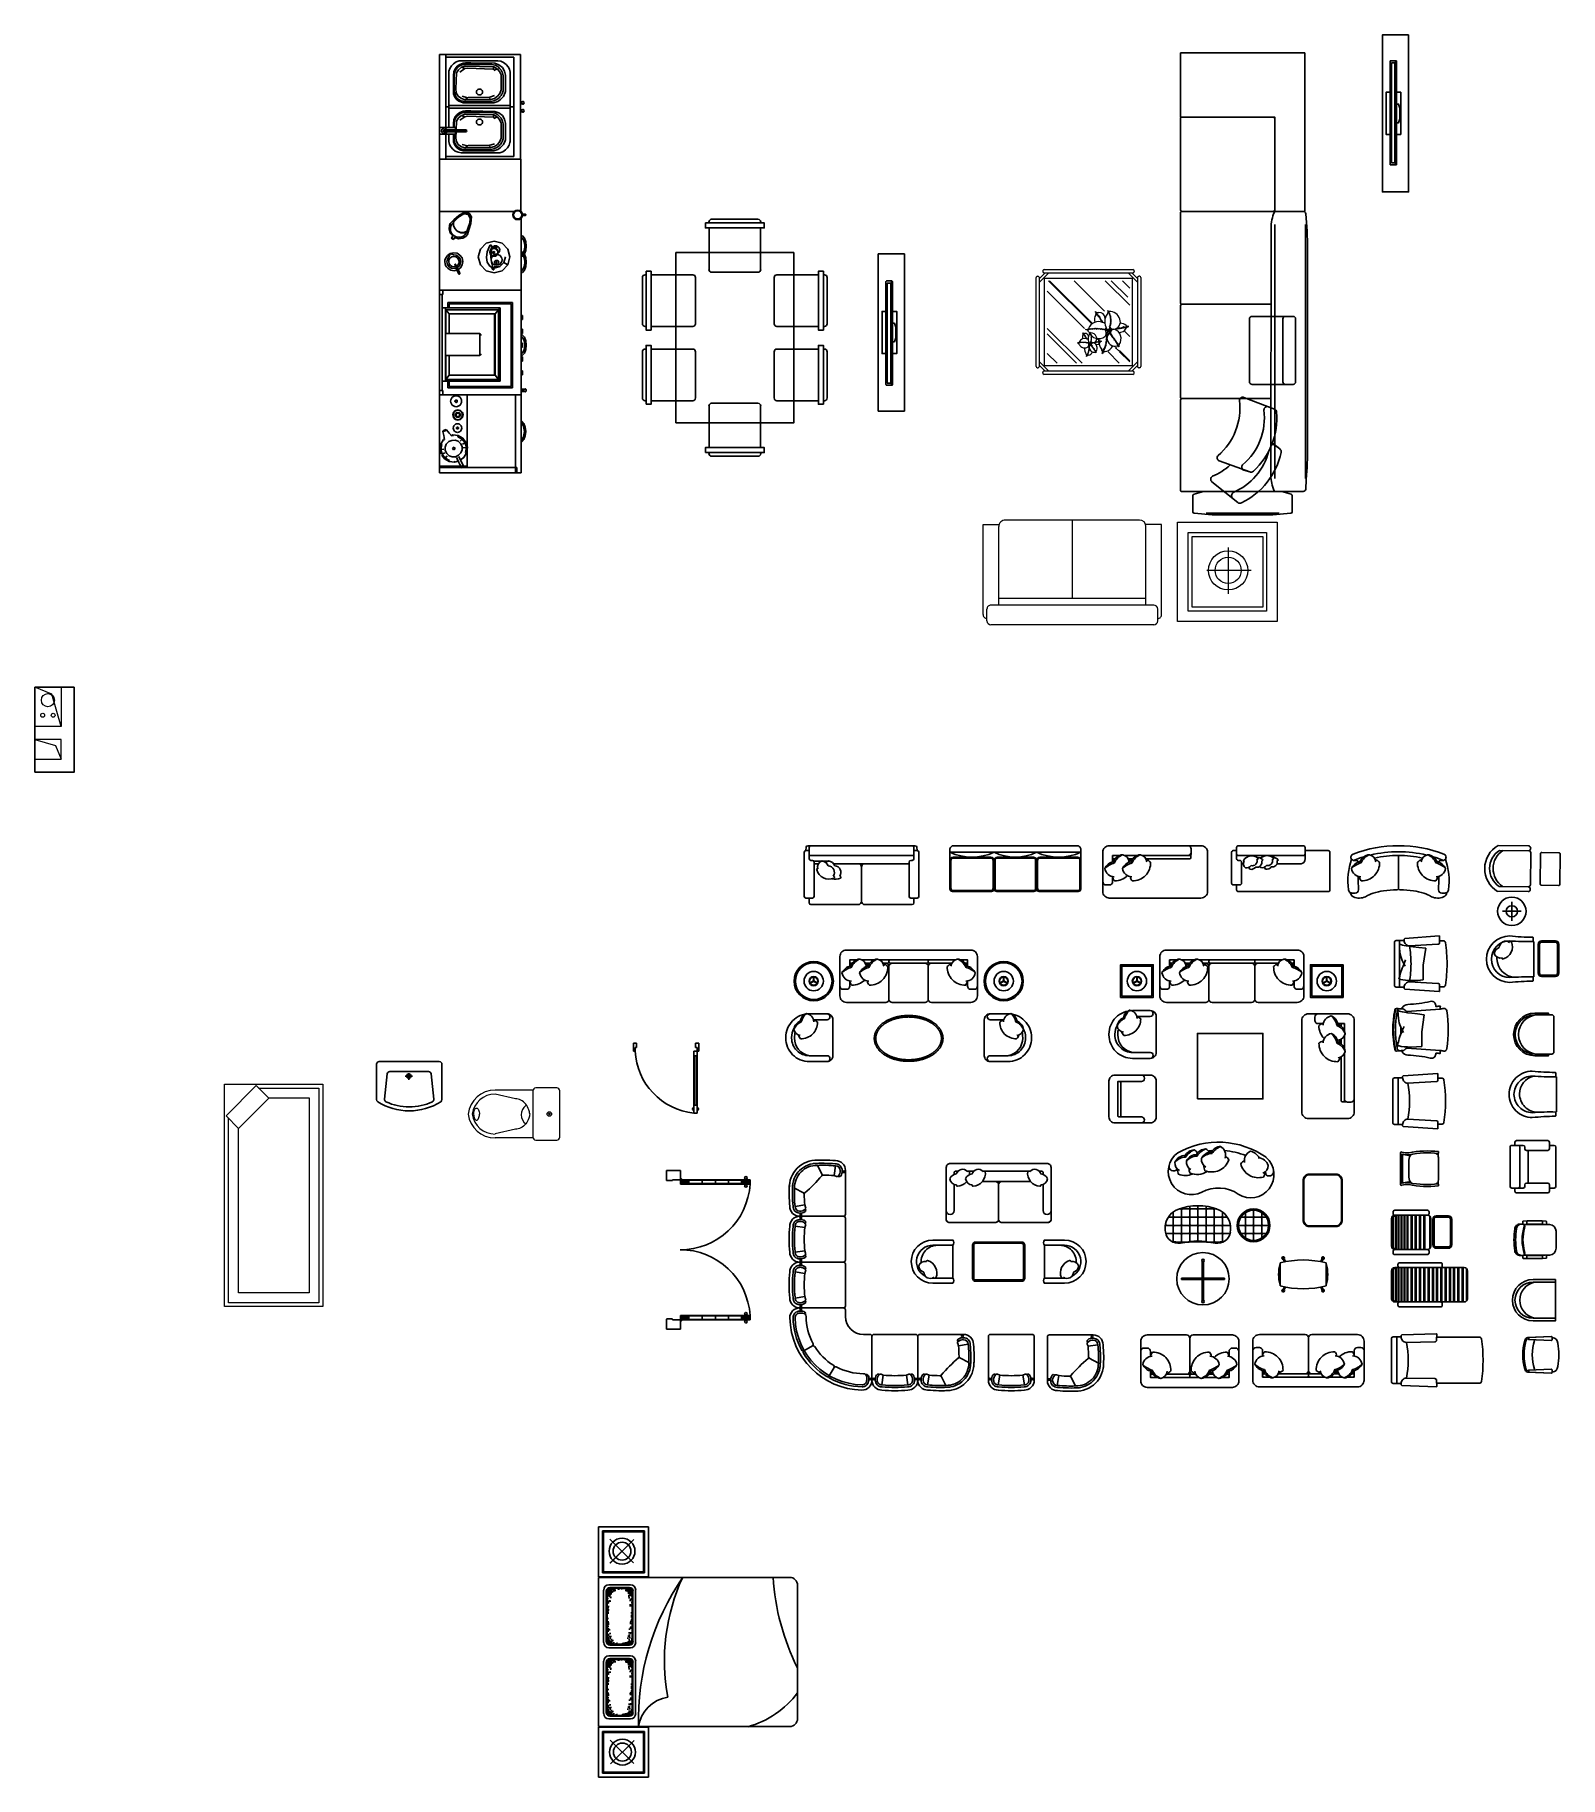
# Model space of a CAD drawing. Header units: inches. Extents: x 952 to 1534, y 135 to 801.
import ezdxf

# ---------------------------------------------------------------- set-up
doc = ezdxf.new("R2010")
doc.units = ezdxf.units.IN
doc.header["$MEASUREMENT"] = 0
for name, color, linetype, lineweight in [('canel', 4, 'Continuous', 9), ('Shaft', 7, 'Continuous', 9), ('Wall', 5, 'Continuous', 30), ('WC', 123, 'Continuous', 9)]:
    doc.layers.add(name, color=color, linetype=linetype, lineweight=lineweight)
for name, color, linetype in [('Furniture', 3, 'Continuous'), ('Main', 140, 'Continuous'), ('pillow', 250, 'Continuous')]:
    doc.layers.add(name, color=color, linetype=linetype)
doc.styles.add('DIM_FONT', font='SIMPLEX', dxfattribs={"width": 0.8})
pattern_1 = [(322.5, (57293.257, -2899.04), (-1.126233, -34.448923), [0, -27.175481, 0, -30.39363, 0, -29.052734]), (352.5, (57293.257, -2899.04), (31.64114, -50.456037), [0, -14.660457, 0, -24.49369, 0, -9.386268]), (32.5, (57271.266, -2899.04), (55.676515, -0.101176), [0, -8.939303, 0, -32.18149, 0, -42.014724]), (42.5, (57271.266, -2899.04), (53.745352, -15.691615), [0, -4.469651, 0, -21.096755, 0, -24.136118])]
pattern_2 = [(322.5, (58008.435, -2899.04), (-1.126233, -34.448923), [0, -27.175481, 0, -30.39363, 0, -29.052734]), (352.5, (58008.435, -2899.04), (31.64114, -50.456037), [0, -14.660457, 0, -24.49369, 0, -9.386268]), (32.5, (57986.444, -2899.04), (55.676515, -0.101176), [0, -8.939303, 0, -32.18149, 0, -42.014724]), (42.5, (57986.444, -2899.04), (53.745352, -15.691615), [0, -4.469651, 0, -21.096755, 0, -24.136118])]

# ---------------------------------------------------------------- blocks, each defined once
blk = doc.blocks.new('A$C707258B2')
at = {"color": 0, "linetype": 'Continuous'}
for p, q in [((0.404, 0.342), (1.074, 0.342)), ((0.404, 0.292), (0.454, 0.292)), ((1.104, 0.312), (1.104, 0.212)), ((0.404, 0.262), (0.454, 0.262)), ((0.6, -0.238), (0.47, -0.313)), ((1.479, -0.063), (1.379, -0.063)), ((1.509, -0.763), (1.509, -0.093)), ((0.929, -0.567), (0.854, -0.697)), ((1.429, -0.763), (1.429, -0.713)), ((1.459, -0.763), (1.459, -0.712))]:
    blk.add_line(p, q, dxfattribs=at)
for centre, radius, start, end in [((0.404, 0.192), 0.15, 90, 181.1754), ((0.404, 0.192), 0.1, 90, 181.1754), ((0.378, 0.317), 0.0362, 316.3972, 43.6028), ((0.368, 0.317), 0.0662, 337.8298, 22.1702), ((0.455, 0.256), 0.0357, 345.4262, 90.5555), ((1.074, 0.312), 0.03, 360, 90), ((1.379, 0.212), 1.125, 181.1754, 268.8246), ((1.379, 0.212), 1.075, 181.1754, 208.6357), ((0.404, 0.192), 0.07, 90, 181.1754), ((1.379, 0.212), 1.045, 181.1754, 268.8246), ((0.454, 0.212), 0.05, 360, 90), ((1.379, 0.212), 0.875, 180, 208.4082), ((1.379, 0.212), 0.275, 180, 270), ((0.587, -0.216), 0.025, 300, 28.4082), ((0.612, -0.259), 0.025, 31.5918, 120), ((1.379, 0.212), 0.875, 211.5918, 238.4082), ((1.479, -0.093), 0.03, 360, 90), ((0.457, -0.291), 0.025, 208.6357, 300), ((0.482, -0.334), 0.025, 120, 211.3643), ((1.379, 0.212), 1.075, 211.3643, 238.6357), ((0.832, -0.685), 0.025, 238.6357, 330), ((0.876, -0.71), 0.025, 150, 241.3643), ((1.379, 0.212), 1.075, 241.3643, 268.8246), ((0.907, -0.555), 0.025, 330, 58.4082), ((0.951, -0.58), 0.025, 61.5918, 150), ((1.379, 0.212), 0.875, 241.5918, 270), ((1.359, -0.763), 0.15, 268.8246, 360), ((1.359, -0.763), 0.1, 268.8246, 360), ((1.359, -0.763), 0.07, 268.8246, 360), ((1.379, -0.713), 0.05, 360, 90), ((1.425, -0.709), 0.0336, 354.6301, 109.3883), ((1.484, -0.799), 0.0662, 67.8298, 112.1702), ((1.484, -0.789), 0.0362, 46.3972, 133.6028)]:
    blk.add_arc(centre, radius, start, end, dxfattribs=at)
blk = doc.blocks.new('A$C1352')
at = {"color": 0}
for points in [[(0.003, 0.053), (0.003, 0.553, -0.414214), (0.053, 0.603), (0.753, 0.603, -0.414214), (0.803, 0.553), (0.803, 0.053, -0.414214), (0.753, 0.003), (0.053, 0.003, -0.414214)], [(0.023, 0.053), (0.023, 0.553, -0.414214), (0.053, 0.583), (0.753, 0.583, -0.414214), (0.783, 0.553), (0.783, 0.053, -0.414214), (0.753, 0.023), (0.053, 0.023, -0.414214)]]:
    blk.add_lwpolyline(points, format="xyb", close=True, dxfattribs=at)
blk = doc.blocks.new('A$C3043')
at = {"color": 0}
for points in [[(0.562, 0.007), (0.562, 0.312, 1), (0.002, 0.312), (0.002, 0.007)], [(0.527, 0.007), (0.527, 0.312, 1), (0.037, 0.312), (0.037, 0.007)]]:
    blk.add_lwpolyline(points, format="xyb", close=True, dxfattribs=at)
blk.add_arc((0.282, 0.241), 0.25, 11.4783, 168.5217, dxfattribs=at)
blk = doc.blocks.new('A$C14264F02')
at = {"color": 0}
for p, q in [((0, 0.125), (0, 0.6)), ((0, 0.125), (0, 0.6)), ((0.075, 0.625), (0.025, 0.625)), ((0.025, 0.625), (0.075, 0.625)), ((0.075, 0.625), (0.075, 0.675)), ((0.075, 0.625), (0.075, 0.675)), ((0.075, 0.575), (0.075, 0.625)), ((0.075, 0.575), (0.075, 0.5)), ((0.1, 0.7), (0.7, 0.7)), ((0.1, 0.7), (0.7, 0.7)), ((0.7, 0.55), (0.1, 0.55)), ((0.725, 0.675), (0.725, 0.575)), ((0.725, 0.675), (0.725, 0.625)), ((0.725, 0.625), (0.775, 0.625)), ((0.725, 0.625), (0.775, 0.625)), ((0.725, 0.5), (0.725, 0.575)), ((0.8, 0.6), (0.8, 0.125)), ((0.8, 0.6), (0.8, 0.125)), ((0.1, 0.475), (0.125, 0.475)), ((0.15, 0.45), (0.15, 0.125)), ((0.65, 0.425), (0.15, 0.425)), ((0.65, 0.125), (0.65, 0.45)), ((0.675, 0.475), (0.7, 0.475)), ((0.075, 0.1), (0.025, 0.1)), ((0.075, 0.1), (0.025, 0.1)), ((0.075, 0.025), (0.075, 0.1)), ((0.125, 0.1), (0.075, 0.1)), ((0.775, 0.1), (0.675, 0.1)), ((0.775, 0.1), (0.725, 0.1)), ((0.725, 0.1), (0.725, 0.025)), ((0.7, 0), (0.1, 0))]:
    blk.add_line(p, q, dxfattribs=at)
for centre, start, end in [((0.025, 0.6), 90, 180), ((0.025, 0.6), 90, 180), ((0.1, 0.675), 90, 180), ((0.1, 0.675), 90, 180), ((0.1, 0.575), 180, 270), ((0.7, 0.675), 0, 90), ((0.7, 0.675), 360, 90), ((0.7, 0.575), 270, 0), ((0.775, 0.6), 360, 90), ((0.775, 0.6), 0, 90), ((0.1, 0.5), 180, 270), ((0.125, 0.45), 0, 90), ((0.675, 0.45), 90, 180), ((0.7, 0.5), 270, 360), ((0.025, 0.125), 180, 270), ((0.025, 0.125), 180, 270), ((0.1, 0.025), 180, 270), ((0.125, 0.125), 270, 360), ((0.675, 0.125), 180, 270), ((0.7, 0.025), 270, 360), ((0.775, 0.125), 270, 360), ((0.775, 0.125), 270, 360)]:
    blk.add_arc(centre, 0.025, start, end, dxfattribs=at)
blk = doc.blocks.new('A$C21E3')
at = {"color": 0}
for points in [[(0.086, 0.016), (0.031, 0.016, -0.421014), (0.021, 0.027, 0.026208), (0.001, 0.376, -0.414214), (0.356, 0.731, -0.414214), (0.711, 0.376, 0.026208), (0.691, 0.027, -0.421014), (0.681, 0.016), (0.626, 0.016, -0.414214), (0.616, 0.006), (0.356, 0.006), (0.096, 0.006, -0.414214)], [(0.076, 0.376, -0.027007), (0.086, 0.016, 0.414214), (0.096, 0.006), (0.356, 0.006), (0.616, 0.006, 0.414214), (0.626, 0.016, -0.027007), (0.636, 0.376, 0.414214), (0.356, 0.656, 0.414214)]]:
    blk.add_lwpolyline(points, format="xyb", close=True, dxfattribs=at)
blk.add_lwpolyline([(0.635, 0.356, 0.347707), (0.362, 0.571, 0.414214), (0.082, 0.291, -0.027007)], format="xyb", dxfattribs=at)
blk = doc.blocks.new('DAY BED1')
at = {"color": 0}
blk.add_line((0.3, 0.25), (0.225, 0.255), dxfattribs=at)
blk.add_lwpolyline([(-0.3, 0, -0.414214), (-0.4, 0.1), (-0.4, 0.1, 0.317837), (-0.4, 0.1, -0.414214), (-0.4, 0.1), (-0.4, 0.1, 1.186185), (-0.4, 0.1, -0.414214), (-0.4, 0.1), (-0.4, 1.5, -0.414214), (-0.3, 1.6), (0.3, 1.6, -0.414214), (0.4, 1.5), (0.4, 0.1, -0.414214), (0.3, 0)], format="xyb", close=True, dxfattribs=at)
for points in [[(-0.073, 1.45), (-0.15, 1.45, -0.414214), (-0.2, 1.5), (-0.2, 1.55, -0.414214), (-0.15, 1.6)], [(-0.073, 1.45, 0.165541), (-0.139, 1.419, 0.200231), (-0.058, 1.221, 0.121523)], [(-0.076, 1.425, -0.356772), (0.05, 1.568, -0.249542), (0.154, 1.438, 9.61688)], [(0.05, 1.568, -0.14773), (0.136, 1.422, -0.213343), (0.262, 1.293, -0.178662)], [(0.143, 1.442, -0.306663), (0.262, 1.293, -0.30633), (0.154, 1.196, 0.872847)], [(0.25, 1.345), (0.25, 1.45), (0.152, 1.45, -0.414214)], [(0.2, 1.412), (0.2, 1.43, -0.414214), (0.22, 1.45), (0.23, 1.45, -0.414214), (0.25, 1.43)], [(0.25, 1.43), (0.25, 1.345, -0.414214)], [(-0.073, 1.181, 0.165541), (-0.139, 1.15, 0.425989), (0.148, 0.869, 0.121523), (0.187, 0.936, -7.115464)], [(-0.076, 1.156, -0.356772), (0.05, 1.299, -0.249542), (0.154, 1.169, 9.61688)], [(0.05, 1.299, -0.14773), (0.136, 1.153, -0.213343), (0.262, 1.024, -0.178662)], [(0.143, 1.173, -0.306663), (0.262, 1.024, -0.30633), (0.154, 0.926, 0.872847)], [(0.168, 1.163, 0.071865), (0.187, 1.205, -7.115464)], [(0.2, 1.142), (0.2, 1.211, -0.414214)], [(0.25, 1.262), (0.25, 1.075, -0.414214)], [(0.25, 0.992), (0.25, 0.275, -0.414214), (0.23, 0.255), (0.22, 0.255, -0.414214), (0.2, 0.275), (0.2, 0.942, -0.414214)], [(0.25, 0.377), (0.25, 0.3, 0.414214), (0.3, 0.25), (0.35, 0.25, 0.414214), (0.4, 0.3)]]:
    blk.add_lwpolyline(points, format="xyb", dxfattribs=at)
for points in [[(0.25, 1.075), (0.25, 1.262)], [(0.25, 0.377), (0.25, 0.992)]]:
    blk.add_lwpolyline(points, dxfattribs=at)
blk = doc.blocks.new('part 01')
at = {"color": 0, "linetype": 'Continuous'}
for p, q in [((-591, 527), (-740, 550)), ((-670, 700), (0, 700)), ((-591, 527), (-579, 561)), ((30, 30), (30, 670)), ((-591, 173), (-740, 150)), ((-670, 0), (0, 0)), ((-591, 173), (-579, 139))]:
    blk.add_line(p, q, dxfattribs=at)
for centre, radius, start, end in [((1178, 350), 2008, 174.2835, 185.7165), ((-670, 550), 150, 90, 181.1754), ((1178, 350), 1958, 174.2835, 185.7165), ((-670, 550), 100, 90, 181.1754), ((1178, 350), 1928, 174.2835, 185.7165), ((-670, 550), 70, 90, 181.1754), ((-660, 518), 133, 56.0897, 95.6132), ((-696, 675), 36.2, 316.3972, 43.6028), ((-660, 518), 103, 42.0066, 95.6132), ((-706, 675), 66.2, 337.8298, 22.1702), ((-600, 607), 25, 332.9608, 56.0897), ((-625, 620), 53.2, 321.0017, 332.9608), ((-602, 570), 25, 340, 42.0066), ((0, 670), 30, 0, 90), ((1178, 350), 1778, 174.2835, 185.7165), ((-670, 150), 150, 178.8246, 270), ((-670, 150), 100, 178.8246, 270), ((-670, 150), 70, 178.8246, 270), ((-660, 182), 133, 264.3868, 303.9103), ((-660, 182), 103, 264.3868, 317.9934), ((-696, 25), 36.2, 316.3972, 43.6028), ((-706, 25), 66.2, 337.8298, 22.1702), ((-600, 93), 25, 303.9103, 27.0392), ((-602, 130), 25, 317.9934, 20), ((-625, 80), 53.2, 27.0392, 38.9983), ((0, 30), 30, 270, 0)]:
    blk.add_arc(centre, radius, start, end, dxfattribs=at)
blk = doc.blocks.new('part02')
at = {"color": 0, "linetype": 'Continuous'}
for p, q in [((0, -670), (0, 0)), ((30, 30), (700, 30)), ((621, -143), (609, -109)), ((621, -143), (770, -120)), ((640, -326), (778, -399)), ((173, -591), (139, -579)), ((173, -591), (150, -740)), ((356, -610), (429, -748))]:
    blk.add_line(p, q, dxfattribs=at)
for centre, radius, start, end in [((30, 0), 30, 90, 180), ((726, 5), 56.2, 153.6122, 206.6666), ((726, 5), 36.2, 136.3972, 223.6028), ((700, -120), 150, 0, 90), ((630, -63), 25, 123.9103, 207.0392), ((655, -50), 53.2, 207.0392, 218.9983), ((632, -100), 25, 137.9934, 200), ((690, -152), 103, 84.3868, 137.9934), ((689, -151), 132, 85.4378, 123.9887), ((-1148, -320), 1778, 0.3836, 5.7165), ((700, -121), 101, 357.5006, 89.858), ((700, -120), 70, 0, 90), ((-1228, -320), 2008, 357.7349, 5.7032), ((-1148, -320), 1958, 355.8657, 5.7165), ((-1148, -320), 2008, 355.818, 5.7165), ((2220, -2190), 2454, 130.6961, 139.3039), ((439, -409), 419, 268.2181, 1.7819), ((439, -409), 369, 268.2181, 1.7819), ((439, -409), 339, 268.2181, 1.7819), ((632, -344), 20, 62, 130.6961), ((650, -308), 20, 180.3836, 242), ((25, -696), 56.2, 63.3334, 116.3878), ((25, -696), 36.2, 46.3972, 133.6028), ((150, -670), 150, 180, 271.1754), ((182, -660), 133, 146.0897, 185.6132), ((150, -670), 100, 180, 271.1754), ((93, -600), 25, 62.9608, 146.0897), ((182, -660), 103, 132.0066, 185.6132), ((150, -670), 70, 180, 270), ((80, -625), 53.2, 51.0017, 62.9608), ((130, -602), 25, 70, 132.0066), ((350, 1258), 2008, 264.2968, 272.2651), ((350, 1178), 1958, 264.2835, 274.1343), ((350, 1178), 1778, 264.2835, 269.6164), ((338, -620), 20, 28, 89.6164), ((374, -602), 20, 139.3039, 208), ((350, 1178), 2008, 264.2835, 274.182)]:
    blk.add_arc(centre, radius, start, end, dxfattribs=at)
blk = doc.blocks.new('sofa043')
at = {"color": 0}
for points in [[(-370, -119, 0.14773), (-501, -227, 0.213343), (-664, -305, 0.178662)], [(-500, -205, 0.306663), (-664, -305, 0.30633), (-595, -433, -0.872847)], [(-319, -166, 0.116002), (-370, -119, 0.249542), (-512, -205, -9.61688)], [(-324, -190, 0.306663), (-487, -289, 0.30633), (-419, -418, -0.872847)], [(-194, -103, 0.14773), (-325, -211, 0.213343), (-487, -289, 0.178662)], [(-140, -155, 0.125567), (-194, -103, 0.249542), (-336, -189, -9.61688)], [(-97, -151, 0.306663), (-260, -251, 0.30633), (-191, -379, -0.872847)], [(33, -65, 0.14773), (-98, -173, 0.213343), (-260, -251, 0.178662)], [(108, -218, -0.165541), (160, -270, -0.425989), (-206, -435, -0.121523), (-220, -359, 7.115464)], [(103, -243, 0.356772), (33, -65, 0.249542), (-109, -151, -9.61688)], [(401, -308, -0.356772), (489, -139, -0.249542), (621, -239, 9.61688)], [(609, -238, -0.306663), (761, -354, -0.30633), (680, -475, 0.872847)], [(-394, -486, -0.201081), (-609, -489, -0.121523), (-623, -413, 7.115464)], [(-174, -446, -0.24852), (-433, -473, -0.121523), (-447, -397, 7.115464)], [(398, -283, 0.165541), (342, -329, 0.425989), (688, -532, 0.121523), (710, -458, -7.115464)], [(303, -793, 0.282268), (-252, -764, 0.308297)]]:
    blk.add_lwpolyline(points, format="xyb", dxfattribs=at)
for centre, radius, start, end in [((0, -1267), 1267, 54.8371, 119.1922), ((-412, -448), 354, 125.7179, 296.7746), ((0, -1267), 1142, 94.6666, 97.7656), ((0, -1267), 1142, 68.5884, 85.2775), ((495, -496), 354, 237.2547, 48.3114), ((-685, -370), 70, 171.0832, 319.3433), ((-412, -448), 229, 167.8032, 173.7904), ((774, -446), 70, 214.686, 2.9461), ((495, -496), 229, 0.2389, 11.4549)]:
    blk.add_arc(centre, radius, start, end, dxfattribs=at)
blk = doc.blocks.new('table r 343')
at = {"color": 0}
for p, q in [((-330, 10), (330, 10)), ((-330, 10), (-330, -10)), ((-10, 10), (-10, 262)), ((10, 10), (10, 262)), ((330, 10), (330, -10)), ((-330, -10), (330, -10)), ((-10, -330), (-10, -10)), ((10, -330), (10, -10))]:
    blk.add_line(p, q, dxfattribs=at)
for centre, radius in [((0, 0), 400), ((0, 279), 19.4), ((-306, 0), 5), ((0, 227), 5), ((306, 0), 5), ((0, -238), 5), ((0, -347), 19.4)]:
    blk.add_circle(centre, radius, dxfattribs=at)
blk = doc.blocks.new('table 047')
at = {"color": 0}
for p, q in [((25, 177), (25, -177)), ((92, 192), (64, 246)), ((107, 195), (77, 253)), ((643, 195), (673, 253)), ((658, 192), (686, 246)), ((725, 177), (725, -177)), ((92, -192), (64, -246)), ((107, -195), (77, -253)), ((643, -195), (673, -253)), ((658, -192), (686, -246))]:
    blk.add_line(p, q, dxfattribs=at)
for centre, radius, start, end in [((71, 249), 20, 319.5693, 275.5207), ((679, 249), 20, 264.4793, 220.4307), ((636, 0), 636, 164.9194, 195.0806), ((375, -1211), 1421, 104.2564, 104.3855), ((375, -1211), 1431, 75.8453, 104.1547), ((71, 249), 7.5, 27.545, 207.545), ((679, 249), 7.5, 332.455, 152.455), ((375, -1211), 1421, 75.6145, 75.7436), ((114, 0), 636, 344.9194, 15.0806), ((375, 1211), 1421, 255.6145, 255.7436), ((375, 1211), 1431, 255.8453, 284.1547), ((71, -249), 20, 84.4793, 40.4307), ((71, -249), 7.5, 152.455, 332.455), ((679, -249), 20, 139.5693, 95.5207), ((679, -249), 7.5, 207.545, 27.545), ((375, 1211), 1421, 284.2564, 284.3855)]:
    blk.add_arc(centre, radius, start, end, dxfattribs=at)
blk = doc.blocks.new('table')
at = {"color": 3, "ltscale": 0.03}
blk.add_polyline3d([(618, -321, 0), (618, -314, 0), (617, -308, 0), (617, -301, 0), (616, -295, 0), (615, -288, 0), (614, -281, 0), (613, -275, 0), (612, -268, 0), (610, -262, 0), (608, -255, 0), (606, -249, 0), (604, -242, 0), (602, -236, 0), (599, -229, 0), (597, -223, 0), (594, -217, 0), (591, -210, 0), (588, -204, 0), (584, -198, 0), (581, -192, 0), (577, -186, 0), (573, -180, 0), (569, -174, 0), (564, -168, 0), (560, -162, 0), (555, -156, 0), (551, -150, 0), (546, -144, 0), (541, -139, 0), (535, -133, 0), (530, -127, 0), (524, -122, 0), (519, -116, 0), (513, -111, 0), (507, -106, 0), (500, -101, 0), (494, -96, 0), (488, -91, 0), (481, -86, 0), (474, -81, 0), (467, -76, 0), (460, -71, 0), (453, -67, 0), (446, -62, 0), (439, -58, 0), (431, -53, 0), (423, -49, 0), (416, -45, 0), (408, -41, 0), (400, -37, 0), (392, -33, 0), (383, -30, 0), (375, -26, 0), (367, -23, 0), (358, -19, 0), (349, -16, 0), (341, -13, 0), (332, -10, 0), (323, -7, 0), (314, -4, 0), (305, -1, 0), (296, 2, 0), (287, 4, 0), (277, 7, 0), (268, 9, 0), (259, 11, 0), (249, 13, 0), (240, 15, 0), (230, 17, 0), (221, 18, 0), (211, 20, 0), (201, 21, 0), (191, 23, 0), (182, 24, 0), (172, 25, 0), (162, 26, 0), (152, 27, 0), (142, 27, 0), (132, 28, 0), (122, 28, 0), (113, 29, 0), (103, 29, 0), (93, 29, 0), (83, 29, 0), (73, 29, 0), (63, 28, 0), (53, 28, 0), (43, 27, 0), (33, 27, 0), (23, 26, 0), (13, 25, 0), (4, 24, 0), (-6, 23, 0), (-16, 21, 0), (-26, 20, 0), (-35, 18, 0), (-45, 17, 0), (-54, 15, 0), (-64, 13, 0), (-73, 11, 0), (-83, 9, 0), (-92, 7, 0), (-101, 4, 0), (-111, 2, 0), (-120, -1, 0), (-129, -4, 0), (-138, -7, 0), (-147, -10, 0), (-155, -13, 0), (-164, -16, 0), (-173, -19, 0), (-181, -23, 0), (-190, -26, 0), (-198, -30, 0), (-206, -33, 0), (-214, -37, 0), (-222, -41, 0), (-230, -45, 0), (-238, -49, 0), (-246, -53, 0), (-253, -58, 0), (-261, -62, 0), (-268, -67, 0), (-275, -71, 0), (-282, -76, 0), (-289, -81, 0), (-296, -86, 0), (-302, -91, 0), (-309, -96, 0), (-315, -101, 0), (-321, -106, 0), (-327, -111, 0), (-333, -116, 0), (-339, -122, 0), (-345, -127, 0), (-350, -133, 0), (-355, -139, 0), (-360, -144, 0), (-365, -150, 0), (-370, -156, 0), (-375, -162, 0), (-379, -168, 0), (-383, -174, 0), (-387, -180, 0), (-391, -186, 0), (-395, -192, 0), (-399, -198, 0), (-402, -204, 0), (-405, -210, 0), (-408, -217, 0), (-411, -223, 0), (-414, -229, 0), (-417, -236, 0), (-419, -242, 0), (-421, -249, 0), (-423, -255, 0), (-425, -262, 0), (-426, -268, 0), (-428, -275, 0), (-429, -281, 0), (-430, -288, 0), (-431, -295, 0), (-431, -301, 0), (-432, -308, 0), (-432, -314, 0), (-432, -321, 0), (-432, -328, 0), (-432, -334, 0), (-431, -341, 0), (-431, -348, 0), (-430, -354, 0), (-429, -361, 0), (-428, -367, 0), (-426, -374, 0), (-425, -380, 0), (-423, -387, 0), (-421, -393, 0), (-419, -400, 0), (-417, -406, 0), (-414, -413, 0), (-411, -419, 0), (-408, -425, 0), (-405, -432, 0), (-402, -438, 0), (-399, -444, 0), (-395, -450, 0), (-391, -457, 0), (-387, -463, 0), (-383, -469, 0), (-379, -475, 0), (-375, -481, 0), (-370, -486, 0), (-365, -492, 0), (-360, -498, 0), (-355, -504, 0), (-350, -509, 0), (-345, -515, 0), (-339, -520, 0), (-333, -526, 0), (-327, -531, 0), (-321, -536, 0), (-315, -542, 0), (-309, -547, 0), (-302, -552, 0), (-296, -557, 0), (-289, -561, 0), (-282, -566, 0), (-275, -571, 0), (-268, -576, 0), (-261, -580, 0), (-253, -584, 0), (-246, -589, 0), (-238, -593, 0), (-230, -597, 0), (-222, -601, 0), (-214, -605, 0), (-206, -609, 0), (-198, -613, 0), (-190, -616, 0), (-181, -620, 0), (-173, -623, 0), (-164, -626, 0), (-155, -630, 0), (-147, -633, 0), (-138, -636, 0), (-129, -638, 0), (-120, -641, 0), (-111, -644, 0), (-101, -646, 0), (-92, -649, 0), (-83, -651, 0), (-73, -653, 0), (-64, -655, 0), (-54, -657, 0), (-45, -659, 0), (-35, -661, 0), (-26, -662, 0), (-16, -664, 0), (-6, -665, 0), (4, -666, 0), (13, -667, 0), (23, -668, 0), (33, -669, 0), (43, -670, 0), (53, -670, 0), (63, -671, 0), (73, -671, 0), (83, -671, 0), (93, -671, 0), (103, -671, 0), (113, -671, 0), (122, -671, 0), (132, -670, 0), (142, -670, 0), (152, -669, 0), (162, -668, 0), (172, -667, 0), (182, -666, 0), (191, -665, 0), (201, -664, 0), (211, -662, 0), (221, -661, 0), (230, -659, 0), (240, -657, 0), (249, -655, 0), (259, -653, 0), (268, -651, 0), (277, -649, 0), (287, -646, 0), (296, -644, 0), (305, -641, 0), (314, -638, 0), (323, -636, 0), (332, -633, 0), (341, -630, 0), (349, -626, 0), (358, -623, 0), (367, -620, 0), (375, -616, 0), (383, -613, 0), (392, -609, 0), (400, -605, 0), (408, -601, 0), (416, -597, 0), (423, -593, 0), (431, -589, 0), (439, -584, 0), (446, -580, 0), (453, -576, 0), (460, -571, 0), (467, -566, 0), (474, -561, 0), (481, -557, 0), (488, -552, 0), (494, -547, 0), (500, -542, 0), (507, -536, 0), (513, -531, 0), (519, -526, 0), (524, -520, 0), (530, -515, 0), (535, -509, 0), (541, -504, 0), (546, -498, 0), (551, -492, 0), (555, -486, 0), (560, -481, 0), (564, -475, 0), (569, -469, 0), (573, -463, 0), (577, -457, 0), (581, -450, 0), (584, -444, 0), (588, -438, 0), (591, -432, 0), (594, -425, 0), (597, -419, 0), (599, -413, 0), (602, -406, 0), (604, -400, 0), (606, -393, 0), (608, -387, 0), (610, -380, 0), (612, -374, 0), (613, -367, 0), (614, -361, 0), (615, -354, 0), (616, -348, 0), (617, -341, 0), (617, -334, 0), (618, -328, 0), (618, -321, 0)], dxfattribs=at)
at = {"color": 3, "linetype": 'Continuous'}
blk.add_polyline3d([(594, -321, 0), (594, -318, 0), (594, -314, 0), (594, -310, 0), (594, -307, 0), (594, -303, 0), (593, -299, 0), (593, -296, 0), (592, -292, 0), (592, -288, 0), (591, -285, 0), (590, -281, 0), (590, -277, 0), (589, -273, 0), (588, -270, 0), (587, -266, 0), (586, -262, 0), (585, -258, 0), (584, -255, 0), (582, -251, 0), (581, -247, 0), (580, -243, 0), (578, -239, 0), (577, -235, 0), (575, -232, 0), (573, -228, 0), (571, -224, 0), (569, -220, 0), (568, -216, 0), (565, -212, 0), (563, -209, 0), (561, -205, 0), (559, -201, 0), (556, -197, 0), (554, -193, 0), (551, -190, 0), (549, -186, 0), (546, -182, 0), (543, -178, 0), (541, -175, 0), (538, -171, 0), (535, -167, 0), (531, -163, 0), (528, -160, 0), (525, -156, 0), (522, -152, 0), (518, -149, 0), (515, -145, 0), (511, -142, 0), (507, -138, 0), (504, -135, 0), (500, -131, 0), (496, -128, 0), (492, -124, 0), (488, -121, 0), (484, -117, 0), (479, -114, 0), (475, -111, 0), (471, -107, 0), (466, -104, 0), (462, -101, 0), (457, -98, 0), (452, -94, 0), (448, -91, 0), (443, -88, 0), (438, -85, 0), (433, -82, 0), (428, -79, 0), (423, -76, 0), (418, -73, 0), (413, -71, 0), (408, -68, 0), (403, -65, 0), (398, -62, 0), (392, -60, 0), (387, -57, 0), (381, -54, 0), (376, -52, 0), (370, -50, 0), (365, -47, 0), (359, -45, 0), (354, -42, 0), (348, -40, 0), (342, -38, 0), (336, -36, 0), (331, -34, 0), (325, -32, 0), (319, -30, 0), (313, -28, 0), (307, -26, 0), (302, -24, 0), (296, -23, 0), (290, -21, 0), (284, -19, 0), (278, -18, 0), (272, -16, 0), (266, -15, 0), (260, -13, 0), (254, -12, 0), (248, -11, 0), (242, -9, 0), (236, -8, 0), (230, -7, 0), (224, -6, 0), (218, -5, 0), (212, -4, 0), (206, -3, 0), (200, -2, 0), (194, -1, 0), (188, 0, 0), (182, 0, 0), (176, 1, 0), (170, 2, 0), (164, 2, 0), (158, 3, 0), (152, 3, 0), (146, 4, 0), (140, 4, 0), (134, 4, 0), (128, 5, 0), (122, 5, 0), (116, 5, 0), (109, 5, 0), (103, 5, 0), (97, 6, 0), (91, 6, 0), (85, 6, 0), (79, 5, 0), (73, 5, 0), (67, 5, 0), (61, 5, 0), (55, 5, 0), (49, 4, 0), (42, 4, 0), (36, 4, 0), (30, 3, 0), (24, 3, 0), (18, 2, 0), (12, 1, 0), (6, 1, 0), (0, 0, 0), (-6, -1, 0), (-12, -2, 0), (-18, -2, 0), (-24, -3, 0), (-30, -4, 0), (-36, -5, 0), (-42, -6, 0), (-48, -8, 0), (-54, -9, 0), (-60, -10, 0), (-66, -11, 0), (-72, -13, 0), (-78, -14, 0), (-84, -15, 0), (-90, -17, 0), (-96, -18, 0), (-102, -20, 0), (-107, -22, 0), (-113, -23, 0), (-119, -25, 0), (-125, -27, 0), (-131, -29, 0), (-137, -31, 0), (-142, -33, 0), (-148, -35, 0), (-154, -37, 0), (-160, -39, 0), (-165, -41, 0), (-171, -44, 0), (-177, -46, 0), (-182, -48, 0), (-188, -51, 0), (-193, -53, 0), (-199, -56, 0), (-204, -58, 0), (-210, -61, 0), (-215, -64, 0), (-220, -66, 0), (-225, -69, 0), (-230, -72, 0), (-235, -75, 0), (-241, -78, 0), (-245, -81, 0), (-250, -84, 0), (-255, -87, 0), (-260, -90, 0), (-265, -93, 0), (-269, -96, 0), (-274, -99, 0), (-279, -102, 0), (-283, -106, 0), (-287, -109, 0), (-292, -112, 0), (-296, -116, 0), (-300, -119, 0), (-304, -122, 0), (-308, -126, 0), (-312, -129, 0), (-316, -133, 0), (-320, -136, 0), (-324, -140, 0), (-327, -143, 0), (-331, -147, 0), (-335, -151, 0), (-338, -154, 0), (-341, -158, 0), (-345, -162, 0), (-348, -165, 0), (-351, -169, 0), (-354, -173, 0), (-357, -176, 0), (-359, -180, 0), (-362, -184, 0), (-365, -188, 0), (-367, -192, 0), (-370, -195, 0), (-372, -199, 0), (-375, -203, 0), (-377, -207, 0), (-379, -211, 0), (-381, -214, 0), (-383, -218, 0), (-385, -222, 0), (-387, -226, 0), (-389, -230, 0), (-390, -234, 0), (-392, -237, 0), (-394, -241, 0), (-395, -245, 0), (-396, -249, 0), (-398, -253, 0), (-399, -256, 0), (-400, -260, 0), (-401, -264, 0), (-402, -268, 0), (-403, -272, 0), (-404, -275, 0), (-405, -279, 0), (-405, -283, 0), (-406, -286, 0), (-407, -290, 0), (-407, -294, 0), (-408, -298, 0), (-408, -301, 0), (-408, -305, 0), (-409, -308, 0), (-409, -312, 0), (-409, -316, 0), (-409, -319, 0), (-409, -323, 0), (-409, -326, 0), (-409, -330, 0), (-409, -334, 0), (-408, -337, 0), (-408, -341, 0), (-408, -345, 0), (-407, -348, 0), (-407, -352, 0), (-406, -356, 0), (-405, -359, 0), (-405, -363, 0), (-404, -367, 0), (-403, -371, 0), (-402, -374, 0), (-401, -378, 0), (-400, -382, 0), (-399, -386, 0), (-398, -390, 0), (-396, -393, 0), (-395, -397, 0), (-394, -401, 0), (-392, -405, 0), (-390, -409, 0), (-389, -412, 0), (-387, -416, 0), (-385, -420, 0), (-383, -424, 0), (-381, -428, 0), (-379, -432, 0), (-377, -435, 0), (-375, -439, 0), (-372, -443, 0), (-370, -447, 0), (-367, -451, 0), (-365, -454, 0), (-362, -458, 0), (-359, -462, 0), (-357, -466, 0), (-354, -470, 0), (-351, -473, 0), (-348, -477, 0), (-345, -481, 0), (-341, -484, 0), (-338, -488, 0), (-335, -492, 0), (-331, -495, 0), (-327, -499, 0), (-324, -502, 0), (-320, -506, 0), (-316, -509, 0), (-312, -513, 0), (-308, -516, 0), (-304, -520, 0), (-300, -523, 0), (-296, -527, 0), (-292, -530, 0), (-287, -533, 0), (-283, -537, 0), (-279, -540, 0), (-274, -543, 0), (-269, -546, 0), (-265, -549, 0), (-260, -552, 0), (-255, -556, 0), (-250, -559, 0), (-245, -562, 0), (-241, -564, 0), (-235, -567, 0), (-230, -570, 0), (-225, -573, 0), (-220, -576, 0), (-215, -579, 0), (-210, -581, 0), (-204, -584, 0), (-199, -586, 0), (-193, -589, 0), (-188, -591, 0), (-182, -594, 0), (-177, -596, 0), (-171, -599, 0), (-165, -601, 0), (-160, -603, 0), (-154, -605, 0), (-148, -607, 0), (-142, -609, 0), (-137, -611, 0), (-131, -613, 0), (-125, -615, 0), (-119, -617, 0), (-113, -619, 0), (-107, -620, 0), (-102, -622, 0), (-96, -624, 0), (-90, -625, 0), (-84, -627, 0), (-78, -628, 0), (-72, -630, 0), (-66, -631, 0), (-60, -632, 0), (-54, -633, 0), (-48, -635, 0), (-42, -636, 0), (-36, -637, 0), (-30, -638, 0), (-24, -639, 0), (-18, -640, 0), (-12, -641, 0), (-6, -641, 0), (0, -642, 0), (6, -643, 0), (12, -644, 0), (18, -644, 0), (24, -645, 0), (30, -645, 0), (36, -646, 0), (42, -646, 0), (49, -647, 0), (55, -647, 0), (61, -647, 0), (67, -647, 0), (73, -648, 0), (79, -648, 0), (85, -648, 0), (91, -648, 0), (97, -648, 0), (103, -648, 0), (109, -648, 0), (116, -647, 0), (122, -647, 0), (128, -647, 0), (134, -647, 0), (140, -646, 0), (146, -646, 0), (152, -646, 0), (158, -645, 0), (164, -644, 0), (170, -644, 0), (176, -643, 0), (182, -643, 0), (188, -642, 0), (194, -641, 0), (200, -640, 0), (206, -639, 0), (212, -638, 0), (218, -637, 0), (224, -636, 0), (230, -635, 0), (236, -634, 0), (242, -633, 0), (248, -632, 0), (254, -630, 0), (260, -629, 0), (266, -628, 0), (272, -626, 0), (278, -625, 0), (284, -623, 0), (290, -621, 0), (296, -620, 0), (302, -618, 0), (307, -616, 0), (313, -614, 0), (319, -612, 0), (325, -610, 0), (331, -608, 0), (336, -606, 0), (342, -604, 0), (348, -602, 0), (354, -600, 0), (359, -597, 0), (365, -595, 0), (370, -593, 0), (376, -590, 0), (381, -588, 0), (387, -585, 0), (392, -583, 0), (398, -580, 0), (403, -577, 0), (408, -574, 0), (413, -572, 0), (418, -569, 0), (423, -566, 0), (428, -563, 0), (433, -560, 0), (438, -557, 0), (443, -554, 0), (448, -551, 0), (452, -548, 0), (457, -545, 0), (462, -541, 0), (466, -538, 0), (471, -535, 0), (475, -532, 0), (479, -528, 0), (484, -525, 0), (488, -522, 0), (492, -518, 0), (496, -515, 0), (500, -511, 0), (504, -508, 0), (507, -504, 0), (511, -501, 0), (515, -497, 0), (518, -493, 0), (522, -490, 0), (525, -486, 0), (528, -482, 0), (531, -479, 0), (535, -475, 0), (538, -471, 0), (541, -468, 0), (543, -464, 0), (546, -460, 0), (549, -456, 0), (551, -453, 0), (554, -449, 0), (556, -445, 0), (559, -441, 0), (561, -437, 0), (563, -434, 0), (565, -430, 0), (568, -426, 0), (569, -422, 0), (571, -418, 0), (573, -414, 0), (575, -411, 0), (577, -407, 0), (578, -403, 0), (580, -399, 0), (581, -395, 0), (582, -391, 0), (584, -388, 0), (585, -384, 0), (586, -380, 0), (587, -376, 0), (588, -373, 0), (589, -369, 0), (590, -365, 0), (590, -361, 0), (591, -358, 0), (592, -354, 0), (592, -350, 0), (593, -346, 0), (593, -343, 0), (594, -339, 0), (594, -336, 0), (594, -332, 0), (594, -328, 0), (594, -325, 0), (594, -321, 0)], dxfattribs=at)
blk = doc.blocks.new('A$C2F7241D3')
for p, q in [((26, 1067), (76, 1067)), ((26, 120), (26, 1067)), ((76, 1067), (76, 120)), ((22, 989), (22, 1025)), ((26, 937), (36, 937)), ((36, 948), (66, 948)), ((36, 193), (36, 948)), ((66, 948), (66, 193)), ((66, 937), (76, 937)), ((81, 989), (81, 1025)), ((26, 120), (0, 120)), ((0, 0), (0, 120)), ((0, 0), (50, 0)), ((26, 200), (36, 200)), ((26, 120), (76, 120)), ((26, 65), (26, 120)), ((50, 65), (26, 65)), ((36, 193), (66, 193)), ((50, 0), (50, 65)), ((66, 200), (76, 200)), ((950, 65), (974, 65)), ((950, 0), (950, 65)), ((950, 0), (1000, 0)), ((974, 65), (974, 120)), ((974, 120), (1000, 120)), ((1000, 0), (1000, 120))]:
    blk.add_line(p, q)
for centre, radius, start, end in [((-29, 69), 1004, 2.9057, 83.9884), ((22, 1007), 18.1, 90, 270), ((81, 1007), 18.1, 270, 90)]:
    blk.add_arc(centre, radius, start, end)
blk = doc.blocks.new('A$C3B810B85')
for p, q in [((0, 1359), (120, 1359)), ((0, 1279), (0, 1359)), ((120, 1359), (120, 1283)), ((48, 1272), (7, 1272)), ((116, 1279), (51, 1279)), ((51, 1279), (51, 1276)), ((120, 1279), (119, 1280)), ((717, 1279), (120, 1279)), ((120, 1279), (120, 1243)), ((120, 1268), (193, 1268)), ((120, 1254), (193, 1254)), ((120, 1243), (717, 1243)), ((131, 1285), (121, 1285)), ((126, 1280), (126, 1290)), ((193, 1279), (193, 1243)), ((644, 1276), (193, 1276)), ((644, 1246), (193, 1246)), ((306, 1279), (306, 1243)), ((419, 1279), (419, 1243)), ((531, 1279), (531, 1243)), ((644, 1243), (644, 1279)), ((644, 1268), (717, 1268)), ((644, 1254), (717, 1254)), ((717, 1243), (717, 1279)), ((120, 678), (120, 680)), ((120, 678), (120, 680)), ((120, 678), (120, 680)), ((0, 79), (0, 0)), ((48, 87), (7, 87)), ((51, 79), (51, 83)), ((116, 79), (51, 79)), ((120, 79), (119, 78)), ((120, 116), (717, 116)), ((120, 79), (120, 116)), ((120, 105), (193, 105)), ((120, 90), (193, 90)), ((717, 79), (120, 79)), ((120, 0), (120, 76)), ((131, 73), (121, 73)), ((126, 78), (126, 68)), ((193, 79), (193, 116)), ((644, 112), (193, 112)), ((644, 83), (193, 83)), ((306, 79), (306, 116)), ((419, 79), (419, 116)), ((531, 79), (531, 116)), ((644, 116), (644, 79)), ((644, 105), (717, 105)), ((644, 90), (717, 90)), ((717, 116), (717, 79)), ((0, 0), (120, 0))]:
    blk.add_line(p, q)
for centre, radius in [((126, 1285), 3.45), ((681, 1296), 11), ((681, 1226), 11), ((126, 73), 3.45), ((681, 132), 11), ((681, 63), 11)]:
    blk.add_circle(centre, radius)
for centre, radius, start, end in [((7, 1279), 7.32, 180, 270), ((48, 1276), 3.66, 270, 0), ((116, 1283), 3.66, 270, 0), ((118, 1279), 600, 269.8723, 356.5433), ((663, 1287), 8.75, 303.7114, 35.03), ((663, 1235), 8.75, 324.97, 56.2886), ((698, 1287), 8.75, 144.97, 236.2886), ((698, 1235), 8.75, 123.7114, 215.03), ((118, 80), 600, 3.4567, 90.1277), ((7, 79), 7.32, 90, 180), ((48, 83), 3.66, 0, 90), ((116, 76), 3.66, 0, 90), ((663, 123), 8.75, 303.7114, 35.03), ((663, 72), 8.75, 324.97, 56.2886), ((698, 123), 8.75, 144.97, 236.2886), ((698, 72), 8.75, 123.7114, 215.03)]:
    blk.add_arc(centre, radius, start, end)
blk = doc.blocks.new('1158')
for p, q in [((0, 356), (0, 87)), ((480, 376), (20, 376)), ((61, 90), (82, 282)), ((250, 300), (102, 300)), ((250, 300), (398, 300)), ((439, 90), (418, 282)), ((500, 356), (500, 87))]:
    blk.add_line(p, q)
for points in [[(275, 266), (219, 266)], [(247, 238), (247, 289)]]:
    blk.add_lwpolyline(points)
for centre, radius, start, end in [((20, 356), 20, 90, 180), ((102, 280), 20, 90, 173.6428), ((247, 266), 16.7, 90, 270), ((247, 266), 10, 90, 270), ((247, 266), 16.7, 270, 90), ((247, 266), 10, 270, 90), ((398, 280), 20, 6.3572, 90), ((480, 356), 20, 0, 90), ((20, 87), 20, 180, 237.6892), ((250, 450), 450, 237.6892, 270), ((81, 88), 20, 173.6428, 244.9796), ((250, 450), 420, 244.9796, 270), ((250, 450), 450, 270, 302.3108), ((250, 450), 420, 270, 295.0204), ((419, 88), 20, 295.0204, 6.3572), ((480, 87), 20, 302.3108, 0)]:
    blk.add_arc(centre, radius, start, end)
blk = doc.blocks.new('table06')
at = {"layer": 'WC'}
for p, q in [((2216060, -738297), (2216060, -738585)), ((2216424, -738297), (2216424, -738585)), ((2216126, -738430), (2216090, -738585)), ((2216358, -738430), (2216394, -738585))]:
    blk.add_line(p, q, dxfattribs=at)
blk.add_lwpolyline([(2216419, -738091), (2216065, -738091, 0.414214), (2216042, -738114), (2216042, -738274, 0.414214), (2216065, -738297), (2216419, -738297, 0.414214), (2216442, -738274), (2216442, -738114, 0.414214)], format="xyb", close=True, dxfattribs=at)
for points in [[(2216242, -738320, 0.046371), (2216211, -738327, 0.088923), (2216167, -738351, 0.104957), (2216136, -738389, 0.120011), (2216126, -738430, 0.120011)], [(2216242, -738320, -0.046371), (2216274, -738327, -0.088923), (2216318, -738351, -0.104957), (2216348, -738389, -0.120011), (2216358, -738430, -0.120011)], [(2216244, -738749, -0.049911), (2216225, -738747, -0.063732), (2216211, -738743, -0.103622), (2216200, -738734, -0.177768), (2216198, -738727, -0.177768), (2216200, -738719, -0.103622), (2216211, -738711, -0.063732), (2216225, -738706, -0.049911), (2216244, -738704, -0.049911)], [(2216244, -738749, 0.049911), (2216262, -738747, 0.063732), (2216276, -738743, 0.103622), (2216287, -738734, 0.177768), (2216290, -738727, 0.177768), (2216287, -738719, 0.103622), (2216276, -738711, 0.063732), (2216262, -738706, 0.049911), (2216244, -738704, 0.049911)]]:
    blk.add_lwpolyline(points, format="xyb", dxfattribs=at)
for radius in [17.2, 5.75]:
    blk.add_circle((2216242, -738171), radius, dxfattribs=at)
for centre, radius, start, end in [((2216246, -738297), 87.7, 218.0102, 270.9041), ((2216249, -738297), 87.7, 269.0959, 321.9898), ((2216267, -738585), 207, 180, 263.1637), ((2216267, -738585), 177, 180, 261.9966), ((2216218, -738585), 177, 278.0034, 0), ((2216218, -738585), 207, 276.8363, 0)]:
    blk.add_arc(centre, radius, start, end, dxfattribs=at)
blk = doc.blocks.new('v1')
at = {"layer": 'WC'}
for points in [[(487, 514), (487, -1186), (-263, -1186), (-263, 514), (487, 514)], [(228, -1156), (-233, -1156), (-233, 484), (457, 484), (457, -924)], [(153, -1081), (-158, -1081), (-158, 409), (382, 409), (382, -849)]]:
    blk.add_lwpolyline(points, dxfattribs=at)
blk.add_lwpolyline([(246, -1174), (476, -943), (381, -848), (150, -1078)], close=True, dxfattribs=at)
blk = doc.blocks.new('1150')
h = blk.add_hatch()
h.set_pattern_fill('AR-SAND', color=0, scale=19.070513, angle=270, style=0)
h.set_pattern_definition(pattern_1)
edge = h.paths.add_edge_path()
edge.add_line((625, 793), (653, 814))
edge.add_line((653, 814), (674, 858))
edge.add_line((674, 858), (674, 793))
edge.add_line((674, 793), (673, 791))
edge.add_line((673, 791), (645, 770))
edge.add_line((645, 770), (564, 755))
edge.add_line((564, 755), (508, 747))
edge.add_line((508, 747), (331, 747))
edge.add_line((331, 747), (544, 778))
edge.add_line((544, 778), (625, 793))
h.paths.add_polyline_path([(616, 955), (536, 970), (394, 991), (437, 997), (543, 997), (553, 995), (634, 980), (662, 959), (674, 935), (674, 873), (644, 934)])
h.paths.add_polyline_path([(351, 997), (394, 991), (258, 971), (177, 956), (150, 935), (111, 856), (111, 925), (128, 959), (155, 980), (236, 995), (246, 997)])
h = blk.add_hatch()
h.set_pattern_fill('AR-SAND,_O', color=0, scale=9.535256, angle=360)
h.set_pattern_definition([(232.5, (57293.257, -2899.04), (-17.2244613, 0.5631167), [0, -13.5877404, 0, -15.196815, 0, -14.5263672]), (262.5, (57293.257, -2899.04), (-25.2280185, -15.82057), [0, -7.3302284, 0, -12.246845, 0, -4.693134]), (302.5, (57293.257, -2888.045), (-0.050588, -27.8382573), [0, -4.4696514, 0, -16.0907452, 0, -21.0073618]), (312.5, (57293.257, -2888.045), (-7.845808, -26.872676), [0, -2.2348257, 0, -10.5483774, 0, -12.068059])])
edge = h.paths.add_edge_path()
edge.add_line((111, 917), (111, 970))
edge.add_ellipse((138, 970), major_axis=(-19, -19), ratio=1, start_angle=225, end_angle=315, ccw=False)
edge.add_line((138, 997), (204, 997))
edge.add_line((204, 997), (157, 973))
edge.add_line((157, 973), (111, 917))
edge = h.paths.add_edge_path()
edge.add_line((147, 773), (199, 747))
edge.add_line((199, 747), (138, 747))
edge.add_ellipse((138, 773), major_axis=(-19, -19), ratio=1, start_angle=315, end_angle=405, ccw=False)
edge.add_line((111, 773), (111, 817))
edge.add_line((111, 817), (147, 773))
edge = h.paths.add_edge_path()
edge.add_line((647, 747), (605, 747))
edge.add_line((605, 747), (633, 761))
edge.add_line((633, 761), (674, 811))
edge.add_line((674, 811), (674, 773))
edge.add_ellipse((647, 773), major_axis=(19, -19), ratio=1, start_angle=-45, end_angle=45, ccw=False)
edge = h.paths.add_edge_path()
edge.add_line((674, 970), (674, 923))
edge.add_line((674, 923), (633, 973))
edge.add_line((633, 973), (586, 997))
edge.add_line((586, 997), (647, 997))
edge.add_ellipse((647, 970), major_axis=(-19, -19), ratio=1, start_angle=135, end_angle=225, ccw=False)
h = blk.add_hatch()
h.set_pattern_fill('AR-SAND', color=0, scale=19.070513, angle=270, style=0)
h.set_pattern_definition(pattern_2)
h.paths.add_polyline_path([(1340, 793), (1368, 814), (1389, 858), (1389, 793), (1388, 791), (1361, 770), (1280, 755), (1223, 747), (1046, 747), (1259, 778)])
h.paths.add_polyline_path([(1332, 955), (1251, 970), (1109, 991), (1152, 997), (1258, 997), (1269, 995), (1350, 980), (1377, 959), (1389, 935), (1389, 873), (1359, 934)])
h.paths.add_polyline_path([(1066, 997), (1109, 991), (974, 971), (893, 956), (865, 935), (826, 856), (826, 925), (843, 959), (870, 980), (951, 995), (962, 997)])
h = blk.add_hatch()
h.set_pattern_fill('AR-SAND,_O', color=0, scale=9.535256, angle=360)
h.set_pattern_definition([(232.5, (58008.435, -2899.04), (-17.2244613, 0.5631167), [0, -13.5877404, 0, -15.196815, 0, -14.5263672]), (262.5, (58008.435, -2899.04), (-25.2280185, -15.82057), [0, -7.3302284, 0, -12.246845, 0, -4.693134]), (302.5, (58008.435, -2888.045), (-0.050588, -27.8382573), [0, -4.4696514, 0, -16.0907452, 0, -21.0073618]), (312.5, (58008.435, -2888.045), (-7.845808, -26.872676), [0, -2.2348257, 0, -10.5483774, 0, -12.068059])])
edge = h.paths.add_edge_path()
edge.add_line((826, 917), (826, 970))
edge.add_ellipse((853, 970), major_axis=(-19, -19), ratio=1, start_angle=225, end_angle=315, ccw=False)
edge.add_line((853, 997), (919, 997))
edge.add_line((919, 997), (872, 973))
edge.add_line((872, 973), (826, 917))
edge = h.paths.add_edge_path()
edge.add_line((862, 773), (914, 747))
edge.add_line((914, 747), (853, 747))
edge.add_ellipse((853, 773), major_axis=(-19, -19), ratio=1, start_angle=315, end_angle=405, ccw=False)
edge.add_line((826, 773), (826, 817))
edge.add_line((826, 817), (862, 773))
edge = h.paths.add_edge_path()
edge.add_line((1362, 747), (1320, 747))
edge.add_line((1320, 747), (1348, 761))
edge.add_line((1348, 761), (1389, 811))
edge.add_line((1389, 811), (1389, 773))
edge.add_ellipse((1362, 773), major_axis=(19, -19), ratio=1, start_angle=-45, end_angle=45, ccw=False)
edge = h.paths.add_edge_path()
edge.add_line((1389, 970), (1389, 923))
edge.add_line((1389, 923), (1348, 973))
edge.add_line((1348, 973), (1301, 997))
edge.add_line((1301, 997), (1362, 997))
edge.add_ellipse((1362, 970), major_axis=(-19, -19), ratio=1, start_angle=135, end_angle=225, ccw=False)
h = blk.add_hatch()
h.set_pattern_fill('AR-SAND', color=0, scale=19.070513, angle=270, style=0)
h.set_pattern_definition(pattern_1)
edge = h.paths.add_edge_path()
edge.add_line((249, 771), (413, 747))
edge.add_line((413, 747), (257, 747))
edge.add_line((257, 747), (233, 750))
edge.add_line((233, 750), (152, 765))
edge.add_line((152, 765), (124, 786))
edge.add_line((124, 786), (111, 814))
edge.add_line((111, 814), (111, 866))
edge.add_line((111, 866), (140, 807))
edge.add_line((140, 807), (168, 785))
edge.add_line((168, 785), (249, 771))
h = blk.add_hatch()
h.set_pattern_fill('AR-SAND', color=0, scale=19.070513, angle=270, style=0)
h.set_pattern_definition(pattern_2)
edge = h.paths.add_edge_path()
edge.add_line((964, 771), (1128, 747))
edge.add_line((1128, 747), (972, 747))
edge.add_line((972, 747), (948, 750))
edge.add_line((948, 750), (867, 765))
edge.add_line((867, 765), (840, 786))
edge.add_line((840, 786), (826, 814))
edge.add_line((826, 814), (826, 866))
edge.add_line((826, 866), (855, 807))
edge.add_line((855, 807), (883, 785))
edge.add_line((883, 785), (964, 771))
at = {"color": 0}
for p, q in [((-506, 1083), (-5, 1083)), ((-506, 582), (-506, 1083)), ((-5, 1083), (-5, 582)), ((1, 1083), (1501, 1083)), ((1, -837), (1, 1083)), ((1501, 1083), (1501, -837)), ((1509, 582), (1509, 1083)), ((1509, 1083), (2010, 1083)), ((2010, 1083), (2010, 582)), ((-45, 1043), (-466, 1043)), ((-466, 1043), (-466, 622)), ((-55, 1033), (-456, 1033)), ((-456, 1033), (-456, 632)), ((-146, 732), (-384, 970)), ((-143, 967), (-381, 729)), ((-140, 970), (-377, 732)), ((-377, 732), (-140, 970)), ((-55, 1033), (-55, 632)), ((-55, 632), (-55, 1033)), ((-45, 622), (-45, 1043)), ((75, 764), (75, 979)), ((102, 773), (102, 970)), ((111, 773), (111, 970)), ((129, 1033), (656, 1033)), ((138, 1006), (647, 1006)), ((138, 997), (647, 997)), ((674, 773), (674, 970)), ((683, 773), (683, 970)), ((710, 764), (710, 979)), ((790, 764), (790, 979)), ((817, 773), (817, 970)), ((826, 773), (826, 970)), ((844, 1033), (1371, 1033)), ((853, 1006), (1362, 1006)), ((853, 997), (1362, 997)), ((1389, 773), (1389, 970)), ((1398, 773), (1398, 970)), ((1425, 764), (1425, 979)), ((1970, 1043), (1550, 1043)), ((1550, 1043), (1550, 622)), ((1560, 1033), (1960, 1033)), ((1960, 1033), (1560, 1033)), ((1560, 1033), (1560, 632)), ((1874, 729), (1637, 966)), ((1874, 729), (1637, 966)), ((1877, 963), (1640, 726)), ((1877, 963), (1640, 726)), ((1960, 1033), (1960, 632)), ((1960, 632), (1960, 1033)), ((1970, 622), (1970, 1043)), ((129, 711), (656, 711)), ((138, 747), (647, 747)), ((138, 738), (647, 738)), ((844, 711), (1371, 711)), ((853, 747), (1362, 747)), ((853, 738), (1362, 738)), ((1426, 753), (1424, 754)), ((-5, 582), (-506, 582)), ((-466, 622), (-45, 622)), ((-55, 632), (-456, 632)), ((-456, 632), (-55, 632)), ((2010, 582), (1509, 582)), ((1550, 622), (1970, 622)), ((1960, 632), (1560, 632)), ((1560, 632), (1960, 632)), ((-1, -790), (-1, -790)), ((1323, -755), (1323, -755)), ((1422, -917), (80, -917)), ((1476, -897), (1476, -897))]:
    blk.add_line(p, q, dxfattribs=at)
for centre, radius in [((-262, 848), 130), ((-262, 848), 90.1), ((1758, 844), 130), ((1758, 844), 90.1)]:
    blk.add_circle(centre, radius, dxfattribs=at)
for centre, radius, start, end in [((129, 979), 53.6, 90, 180), ((138, 970), 35.8, 90, 180), ((138, 970), 26.8, 90, 180), ((647, 970), 35.8, 0, 90), ((647, 970), 26.8, 0, 90), ((656, 979), 53.6, 0, 90), ((844, 979), 53.6, 90, 180), ((853, 970), 35.8, 90, 180), ((853, 970), 26.8, 90, 180), ((1362, 970), 35.8, 0, 90), ((1362, 970), 26.8, 0, 90), ((1371, 979), 53.6, 0, 90), ((129, 764), 53.6, 180, 270), ((138, 773), 35.8, 180, 270), ((138, 773), 26.8, 180, 270), ((647, 773), 35.8, 270, 0), ((647, 773), 26.8, 270, 0), ((656, 764), 53.6, 270, 0), ((844, 764), 53.6, 180, 270), ((853, 773), 35.8, 180, 270), ((853, 773), 26.8, 180, 270), ((1362, 773), 35.8, 270, 0), ((1362, 773), 26.8, 270, 0), ((1371, 764), 53.6, 270, 0), ((1438, -1857), 2540, 88.5512, 124.4879), ((1552, 337), 349, 98.1587, 171.7729), ((837, -1567), 1989, 79.2916, 114.8966), ((595, -164), 943, 306.9313, 344.3866), ((-155, -3056), 2391, 63.4727, 86.2716), ((81, -837), 80.1, 180, 270), ((1421, -837), 80.1, 270, 0)]:
    blk.add_arc(centre, radius, start, end, dxfattribs=at)
blk = doc.blocks.new('sofa-square-2')
at = {"layer": 'Furniture', "color": 3, "ltscale": 0.03}
for p, q in [((-0.71, 0.18), (40.34, 0.18)), ((0.44, 0.18), (39.19, 0.18)), ((-2.06, -19.19), (-2.06, -2.32)), ((-2.06, -19.19), (-2.06, -2.32)), ((-1.33, -0.44), (-1.43, -1.69)), ((-1.43, -1.69), (-0.18, -1.69)), ((-0.18, -1.69), (-0.18, -0.44)), ((-0.18, -2.94), (-0.18, -4.82)), ((0.44, -5.44), (1.07, -5.44)), ((7.73, -5.75), (1.61, -5.75)), ((1.69, -6.07), (1.69, -19.19)), ((37.94, -19.19), (37.94, -6.07)), ((38.57, -5.44), (39.19, -5.44)), ((39.82, -0.44), (39.82, -1.69)), ((39.82, -1.69), (41.07, -1.69)), ((39.82, -1.69), (41.07, -1.69)), ((39.82, -4.82), (39.82, -2.94)), ((40.97, -0.44), (41.07, -1.69)), ((41.69, -2.32), (41.69, -19.19)), ((41.69, -2.32), (41.69, -19.19)), ((1.69, -19.19), (1.69, -6.69)), ((3.38, -6.69), (1.69, -6.69)), ((1.69, -6.69), (3.38, -6.69)), ((37.94, -6.69), (9.12, -6.69)), ((9.12, -6.69), (18.57, -6.69)), ((19.82, -7.94), (19.82, -21.07)), ((19.82, -7.94), (19.82, -21.07)), ((19.82, -7.94), (19.82, -21.07)), ((19.82, -21.07), (19.82, -7.94)), ((37.94, -19.19), (37.94, -6.69)), ((-0.18, -19.82), (-1.43, -19.82)), ((-0.18, -19.82), (-1.43, -19.82)), ((-0.18, -19.82), (1.07, -19.82)), ((1.07, -19.82), (-0.18, -19.82)), ((-0.18, -21.69), (-0.18, -19.82)), ((39.82, -19.82), (38.57, -19.82)), ((41.07, -19.82), (38.57, -19.82)), ((39.82, -21.07), (39.82, -19.82)), ((39.82, -19.82), (39.82, -21.69)), ((41.07, -19.82), (39.82, -19.82)), ((18.57, -22.32), (0.44, -22.32)), ((21.07, -22.32), (39.19, -22.32))]:
    blk.add_line(p, q, dxfattribs=at)
blk.add_lwpolyline([(-0.18, -1.69), (-0.18, -0.44, -0.414214), (0.44, 0.18), (39.19, 0.18, -0.414214), (39.82, -0.44), (39.82, -2.94, -0.414214), (39.19, -3.57), (0.44, -3.57, -0.414214), (-0.18, -2.94), (-0.18, -1.69), (-1.43, -1.69, 0.414214), (-2.06, -2.32)], format="xyb", dxfattribs=at)
for centre, radius, start, end in [((-0.71, -0.44), 0.625, 90, 180), ((0.44, -0.44), 0.625, 90, 180), ((39.19, -0.44), 0.625, 360, 90), ((40.34, -0.44), 0.625, 0, 90), ((-1.43, -2.32), 0.625, 90, 180), ((0.44, -4.82), 0.625, 180, 270), ((1.07, -6.07), 0.625, 0, 90), ((5.57, -8.05), 2.57, 110.53054, 193.35968), ((4.42, -8.45), 2.82, 18.64662, 85.00007), ((8.07, -8.05), 2.57, 110.53054, 136.27927), ((6.92, -8.45), 2.82, 18.64662, 85.00007), ((38.57, -6.07), 0.625, 90, 180), ((39.19, -4.82), 0.625, 270, 0), ((41.07, -2.32), 0.625, 0, 90), ((2.95, -8.92), 0.299, 66.25768, 209.37621), ((7.34, -7.75), 4.84, 195.71431, 292.98573), ((6.96, -10.05), 2.5, 325.85992, 87.00778), ((9.84, -7.75), 4.84, 255.03244, 292.98573), ((9.06, -11.85), 0.396, 296.4094, 93.58319), ((9.46, -10.05), 2.5, 325.85992, 87.00778), ((11.56, -11.85), 0.396, 296.4094, 93.58319), ((18.57, -7.94), 1.25, 0, 90), ((21.07, -7.94), 1.25, 90, 180), ((21.07, -7.94), 1.25, 90, 180), ((-1.43, -19.19), 0.625, 180, 270), ((-1.43, -19.19), 0.625, 180, 270), ((1.07, -19.19), 0.625, 270, 0), ((1.07, -19.19), 0.625, 270, 0), ((38.57, -19.19), 0.625, 180, 270), ((38.57, -19.19), 0.625, 180, 270), ((41.07, -19.19), 0.625, 270, 0), ((41.07, -19.19), 0.625, 270, 360), ((0.44, -21.69), 0.625, 180, 270), ((18.57, -21.07), 1.25, 270, 0), ((21.07, -21.07), 1.25, 180, 270), ((21.07, -21.07), 1.25, 180, 270), ((39.19, -21.69), 0.625, 270, 360)]:
    blk.add_arc(centre, radius, start, end, dxfattribs=at)
blk = doc.blocks.new('sofa-round-2')
at = {"layer": 'Furniture', "color": 3}
blk.add_line((17.36, -13.08), (17.36, -0.56), dxfattribs=at)
blk.add_line((17.36, -13.08), (17.36, -0.56), dxfattribs=at)
at = {"layer": 'Furniture', "color": 3, "ltscale": 0.03}
for points in [[(17.36, 3.19, 0.091148), (0, 0, 0.507088), (-0.54, -1.94, 0.120617), (-1.74, -13.68, 0.231214), (-1.04, -14.74, 0.263003), (0.17, -16.4, 0.202138), (4.76, -16.29, -0.050162), (7.72, -14.91, -0.025555), (11.64, -14.06, -0.02916), (16.74, -13.69, 0.401126), (17.36, -13.08)], [(17.36, 3.19, -0.091148), (34.72, 0, -0.507088), (35.25, -1.94, -0.120617), (36.46, -13.68, -0.231214), (35.76, -14.74, -0.263003), (34.55, -16.4, -0.202138), (29.96, -16.29, 0.050162), (27, -14.91, 0.025555), (23.07, -14.06, 0.02916), (17.98, -13.69, -0.401126), (17.36, -13.08)]]:
    blk.add_lwpolyline(points, format="xyb", dxfattribs=at)
at = {"layer": 'Furniture', "color": 3}
for points in [[(-0.6, -5.55, -0.14773), (3.06, -3.4, -0.213343), (6.28, -0.25, -0.178662)], [(2.99, -8.7, -0.356772), (-0.6, -5.55, -0.249542), (2.65, -2.95, 9.61688)], [(-0.54, -1.94, 0.17463), (0.23, -2.43, 0.041508), (0.7, -2.5, 0.058408), (0.97, -2.48, -0.207514), (2.26, -3.04, -2.305718)], [(2.36, -8.62, 0.165541), (3.13, -10.27, 0.425989), (10.15, -3.11, 0.121523), (8.48, -2.13, -7.115464)], [(2.55, -3.23, -0.306663), (6.28, -0.25, -0.30633), (8.72, -2.97, 0.872847)], [(32.36, -8.62, -0.165541), (31.59, -10.27, -0.425989), (24.57, -3.11, -0.121523), (26.23, -2.13, 7.115464)], [(32.16, -3.23, 0.306663), (28.44, -0.25, 0.30633), (26, -2.97, -0.872847)], [(35.31, -5.55, 0.14773), (31.66, -3.4, 0.213343), (28.44, -0.25, 0.178662)], [(31.73, -8.7, 0.356772), (35.31, -5.55, 0.249542), (32.07, -2.95, -9.61688)], [(35.25, -1.94, -0.17463), (34.49, -2.43, -0.041508), (34.02, -2.5, -0.058408), (33.75, -2.48, 0.207514), (32.46, -3.04, 2.305718)], [(-1.04, -14.74, 0.118753), (-0.39, -14.93), (0.86, -14.93, 0.414214), (2.11, -13.68, -0.02212), (2.01, -8.53, 0.249202)], [(35.76, -14.74, -0.118753), (35.11, -14.93), (33.86, -14.93, -0.414214), (32.61, -13.68, 0.02212), (32.71, -8.53, -0.249202)]]:
    blk.add_lwpolyline(points, format="xyb", dxfattribs=at)
for centre, radius, start, end in [((17.36, -45.62), 46.49, 90, 103.2852), ((17.36, -45.62), 46.49, 76.7148, 90), ((17.36, -45.62), 46.49, 106.57413, 111.68204), ((17.36, -45.62), 45.24, 108.90143, 109.56458), ((17.36, -44.37), 43.81, 90, 102.12674), ((17.36, -44.37), 43.81, 77.87326, 90), ((17.36, -45.62), 46.49, 68.31796, 73.42587), ((17.36, -45.62), 45.24, 70.43542, 71.09857)]:
    blk.add_arc(centre, radius, start, end, dxfattribs=at)
blk = doc.blocks.new('1151')
at = {"color": 0}
for p, q in [((-1590, 173), (-1590, -417)), ((1606, 173), (-1590, 173)), ((-1548, -417), (-1548, 173)), ((-1538, 173), (-1538, -38)), ((-1502, 101), (-1482, 136)), ((-1482, 136), (-1455, 156)), ((-1482, 136), (-1476, 131)), ((-1476, 131), (-1446, 153)), ((-1446, 153), (-1449, 159)), ((-1410, 163), (-1446, 153)), ((-1446, 153), (-1436, 133)), ((-1411, 171), (-1443, 162)), ((-1411, 171), (-1410, 163)), ((-1371, 165), (-1411, 171)), ((-1410, 163), (-1408, 140)), ((-1373, 157), (-1410, 163)), ((-1371, 165), (-1373, 157)), ((-1335, 144), (-1371, 165)), ((-1335, 144), (-1341, 138)), ((-1330, 137), (-1335, 144)), ((-1305, 142), (-1335, 135)), ((-1273, 149), (-1305, 142)), ((-1273, 149), (-1274, 146)), ((-1274, 146), (-1272, 138)), ((-1269, 147), (-1273, 149)), ((-1272, 138), (-1268, 130)), ((-1264, 140), (-1269, 147)), ((-1260, 132), (-1264, 140)), ((-994, 173), (-994, 149)), ((-994, -449), (-994, 173)), ((-994, 149), (-960, 149)), ((-960, 149), (-960, 173)), ((-960, 153), (-227, 153)), ((-890, 129), (-890, 153)), ((-329, 153), (-329, 129)), ((-227, 173), (-227, 149)), ((-227, 149), (-194, 149)), ((-194, 149), (-194, 173)), ((-194, -444), (-194, 149)), ((406, -396), (406, 173)), ((806, -439), (806, 173)), ((998, 52), (998, 173)), ((1002, 137), (1003, 143)), ((1003, 132), (1002, 137)), ((1003, 143), (1005, 148)), ((1005, 148), (1008, 152)), ((1008, 152), (1013, 156)), ((1013, 156), (1018, 158)), ((1015, 137), (1017, 143)), ((1015, 78), (1015, 137)), ((1017, 143), (1016, 141)), ((1017, 143), (1023, 146)), ((1017, 95), (1017, 143)), ((1018, 158), (1023, 159)), ((1023, 146), (1020, 144)), ((1023, 159), (1029, 158)), ((1023, 146), (1029, 143)), ((1023, 96), (1023, 146)), ((1029, 143), (1027, 144)), ((1029, 158), (1034, 156)), ((1029, 143), (1029, 120)), ((1032, 137), (1029, 143)), ((1032, 137), (1031, 140)), ((1032, 116), (1032, 137)), ((1034, 156), (1039, 152)), ((1039, 152), (1042, 148)), ((1042, 148), (1044, 143)), ((1044, 143), (1045, 137)), ((1045, 137), (1044, 132)), ((1049, 52), (1049, 173)), ((1606, -445), (1606, 173)), ((-1548, 7), (-1552, 5)), ((-1552, 5), (-1543, -13)), ((-1539, 11), (-1548, 7)), ((-1543, -13), (-1464, 26)), ((-1525, 18), (-1539, 11)), ((-1509, 26), (-1525, 18)), ((-1493, 34), (-1509, 26)), ((-1507, 60), (-1502, 101)), ((-1507, 60), (-1499, 61)), ((-1499, 31), (-1507, 60)), ((-1502, 101), (-1494, 98)), ((-1494, 98), (-1476, 131)), ((-1484, 38), (-1493, 34)), ((-1471, -12), (-1490, 13)), ((-1479, 40), (-1484, 38)), ((-1473, 43), (-1479, 40)), ((-1476, 131), (-1459, 115)), ((-1467, 77), (-1459, 101)), ((-1466, 51), (-1467, 77)), ((-1455, 28), (-1466, 51)), ((-1459, 101), (-1442, 119)), ((-1437, 10), (-1455, 28)), ((-1442, 119), (-1419, 130)), ((-1413, 1), (-1437, 10)), ((-1419, 130), (-1394, 131)), ((-1400, 75), (-1414, 68)), ((-1414, 68), (-1407, 55)), ((-1388, 2), (-1413, 1)), ((-1407, 55), (-1394, 61)), ((-1394, 61), (-1400, 75)), ((-1394, 131), (-1370, 122)), ((-1365, 13), (-1388, 2)), ((-1370, 122), (-1351, 104)), ((-1348, 32), (-1365, 13)), ((-1331, 1), (-1360, -21)), ((-1351, 104), (-1341, 81)), ((-1339, 55), (-1348, 32)), ((-1331, 1), (-1348, 17)), ((-1341, 81), (-1339, 55)), ((-1313, 34), (-1331, 1)), ((-1325, -4), (-1331, 1)), ((-1325, -4), (-1305, 31)), ((-1305, 31), (-1313, 34)), ((-1309, 80), (-1286, 99)), ((-1300, 72), (-1308, 71)), ((-1305, 31), (-1300, 72)), ((-1300, 72), (-1303, 85)), ((-1286, 99), (-1260, 121)), ((-1280, 37), (-1279, 45)), ((-1279, 28), (-1280, 37)), ((-1279, 45), (-1275, 53)), ((-1275, 20), (-1279, 28)), ((-1275, 53), (-1270, 60)), ((-1270, 13), (-1275, 20)), ((-1270, 60), (-1264, 65)), ((-1264, 8), (-1270, 13)), ((-1268, 130), (-1263, 123)), ((-1264, 65), (-1256, 68)), ((-1256, 5), (-1264, 8)), ((-1263, 123), (-1260, 121)), ((-1259, 124), (-1260, 132)), ((-1260, 121), (-1259, 124)), ((-1256, 68), (-1247, 70)), ((-1247, 4), (-1256, 5)), ((-1254, 39), (-1253, 40)), ((-1254, 37), (-1254, 39)), ((-1254, 37), (-1253, 38)), ((-1253, 35), (-1254, 37)), ((-1254, 35), (-1254, 37)), ((-1253, 33), (-1254, 35)), ((-1253, 40), (-1252, 42)), ((-1253, 40), (-1252, 41)), ((-1253, 38), (-1253, 40)), ((-1253, 38), (-1252, 39)), ((-1253, 37), (-1253, 38)), ((-1253, 35), (-1253, 37)), ((-1252, 34), (-1253, 35)), ((-1253, 33), (-1253, 35)), ((-1252, 32), (-1253, 33)), ((-1252, 31), (-1253, 33)), ((-1252, 42), (-1251, 43)), ((-1252, 41), (-1250, 42)), ((-1252, 39), (-1251, 40)), ((-1251, 33), (-1252, 34)), ((-1250, 31), (-1252, 32)), ((-1251, 30), (-1252, 31)), ((-1251, 43), (-1249, 44)), ((-1251, 40), (-1250, 41)), ((-1250, 32), (-1251, 33)), ((-1249, 30), (-1251, 30)), ((-1250, 42), (-1249, 43)), ((-1250, 41), (-1249, 42)), ((-1249, 31), (-1250, 32)), ((-1249, 30), (-1250, 31)), ((-1249, 44), (-1247, 44)), ((-1249, 43), (-1247, 43)), ((-1249, 42), (-1247, 42)), ((-1247, 31), (-1249, 31)), ((-1247, 30), (-1249, 30)), ((-1247, 29), (-1249, 30)), ((-1247, 70), (-1238, 68)), ((-1247, 44), (-1245, 44)), ((-1247, 43), (-1245, 43)), ((-1247, 42), (-1246, 42)), ((-1246, 31), (-1247, 31)), ((-1245, 30), (-1247, 30)), ((-1245, 30), (-1247, 29)), ((-1238, 5), (-1247, 4)), ((-1246, 42), (-1244, 41)), ((-1244, 32), (-1246, 31)), ((-1245, 44), (-1243, 43)), ((-1245, 43), (-1244, 42)), ((-1244, 31), (-1245, 30)), ((-1243, 30), (-1245, 30)), ((-1244, 42), (-1242, 41)), ((-1244, 41), (-1243, 40)), ((-1243, 33), (-1244, 32)), ((-1242, 32), (-1244, 31)), ((-1243, 43), (-1242, 42)), ((-1243, 40), (-1242, 39)), ((-1242, 34), (-1243, 33)), ((-1242, 31), (-1243, 30)), ((-1242, 42), (-1241, 40)), ((-1242, 41), (-1241, 40)), ((-1242, 39), (-1242, 38)), ((-1242, 38), (-1242, 37)), ((-1242, 37), (-1242, 35)), ((-1242, 35), (-1242, 34)), ((-1241, 33), (-1242, 32)), ((-1241, 33), (-1242, 31)), ((-1241, 40), (-1240, 38)), ((-1241, 40), (-1240, 39)), ((-1240, 35), (-1241, 33)), ((-1240, 35), (-1241, 33)), ((-1240, 39), (-1240, 37)), ((-1240, 38), (-1240, 37)), ((-1240, 37), (-1240, 35)), ((-1240, 37), (-1240, 35)), ((-1238, 68), (-1230, 65)), ((-1230, 8), (-1238, 5)), ((-1230, 65), (-1224, 60)), ((-1224, 13), (-1230, 8)), ((-1224, 60), (-1218, 53)), ((-1218, 20), (-1224, 13)), ((-1218, 53), (-1215, 45)), ((-1215, 28), (-1218, 20)), ((-1215, 45), (-1214, 37)), ((-1214, 37), (-1215, 28)), ((-1181, 54), (-1187, 34)), ((-1187, 34), (-1186, 33)), ((-1187, 33), (-1186, 33)), ((-1181, 13), (-1187, 33)), ((-1183, 34), (-1178, 52)), ((-1178, 16), (-1183, 34)), ((-1167, 68), (-1181, 54)), ((-1167, -2), (-1181, 13)), ((-1178, 52), (-1165, 64)), ((-1165, 3), (-1178, 16)), ((-1147, 73), (-1167, 68)), ((-1167, 34), (-1164, 44)), ((-1164, 24), (-1167, 34)), ((-1165, 64), (-1147, 69)), ((-1147, -2), (-1165, 3)), ((-1164, 44), (-1157, 51)), ((-1157, 16), (-1164, 24)), ((-1160, 39), (-1161, 31)), ((-1161, 31), (-1157, 23)), ((-1154, 46), (-1160, 39)), ((-1157, 51), (-1147, 54)), ((-1157, 23), (-1149, 20)), ((-1147, 14), (-1157, 16)), ((-1146, 48), (-1154, 46)), ((-1149, 20), (-1140, 22)), ((-1127, 68), (-1147, 73)), ((-1147, 69), (-1129, 64)), ((-1147, 54), (-1137, 51)), ((-1137, 16), (-1147, 14)), ((-1129, 3), (-1147, -2)), ((-1138, 44), (-1146, 48)), ((-1140, 22), (-1134, 28)), ((-1133, 37), (-1138, 44)), ((-1137, 51), (-1130, 44)), ((-1130, 24), (-1137, 16)), ((-1134, 28), (-1133, 37)), ((-1130, 44), (-1127, 34)), ((-1127, 34), (-1130, 24)), ((-1129, 64), (-1116, 52)), ((-1116, 16), (-1129, 3)), ((-1113, 54), (-1127, 68)), ((-1113, 13), (-1127, -2)), ((-1116, 52), (-1111, 34)), ((-1111, 34), (-1116, 16)), ((-1107, 34), (-1113, 54)), ((-1107, 33), (-1113, 13)), ((-1108, 33), (-1107, 34)), ((-1108, 33), (-1107, 33)), ((-1084, 47), (-1083, 58)), ((-1083, 36), (-1084, 47)), ((-1083, 58), (-1078, 68)), ((-1078, 26), (-1083, 36)), ((-1078, 68), (-1072, 77)), ((-1072, 17), (-1078, 26)), ((-1072, 77), (-1063, 83)), ((-1063, 11), (-1072, 17)), ((-1063, 83), (-1053, 87)), ((-1053, 6), (-1063, 11)), ((-1053, 87), (-1042, 89)), ((-1042, 5), (-1053, 6)), ((-1051, 49), (-1050, 52)), ((-1051, 47), (-1050, 49)), ((-1051, 47), (-1051, 49)), ((-1050, 45), (-1051, 47)), ((-1051, 44), (-1051, 47)), ((-1050, 42), (-1051, 44)), ((-1050, 52), (-1049, 53)), ((-1050, 49), (-1049, 51)), ((-1049, 43), (-1050, 45)), ((-1049, 40), (-1050, 42)), ((-1049, 53), (-1047, 55)), ((-1049, 51), (-1048, 53)), ((-1049, 50), (-1047, 52)), ((-1049, 49), (-1049, 50)), ((-1049, 47), (-1049, 49)), ((-1049, 45), (-1049, 47)), ((-1049, 43), (-1049, 45)), ((-1047, 42), (-1049, 43)), ((-1048, 41), (-1049, 43)), ((-1047, 39), (-1049, 40)), ((-1048, 53), (-1046, 54)), ((-1046, 40), (-1048, 41)), ((-1047, 55), (-1045, 56)), ((-1047, 52), (-1046, 53)), ((-1046, 41), (-1047, 42)), ((-1045, 38), (-1047, 39)), ((-1046, 54), (-1044, 55)), ((-1046, 53), (-1044, 54)), ((-1044, 40), (-1046, 41)), ((-1044, 39), (-1046, 40)), ((-1045, 56), (-1042, 56)), ((-1042, 38), (-1045, 38)), ((-1044, 55), (-1042, 55)), ((-1044, 54), (-1042, 54)), ((-1042, 40), (-1044, 40)), ((-1042, 38), (-1044, 39)), ((-1042, 89), (-1031, 87)), ((-1042, 56), (-1040, 56)), ((-1042, 55), (-1040, 55)), ((-1042, 54), (-1041, 54)), ((-1041, 40), (-1042, 40)), ((-1040, 39), (-1042, 38)), ((-1040, 38), (-1042, 38)), ((-1031, 6), (-1042, 5)), ((-1041, 54), (-1039, 53)), ((-1039, 41), (-1041, 40)), ((-1040, 56), (-1037, 55)), ((-1040, 55), (-1038, 54)), ((-1038, 40), (-1040, 39)), ((-1037, 39), (-1040, 38)), ((-1039, 53), (-1037, 52)), ((-1037, 42), (-1039, 41)), ((-1038, 54), (-1036, 53)), ((-1036, 41), (-1038, 40)), ((-1037, 55), (-1035, 53)), ((-1037, 52), (-1036, 50)), ((-1036, 43), (-1037, 42)), ((-1035, 40), (-1037, 39)), ((-1036, 53), (-1035, 51)), ((-1036, 50), (-1036, 49)), ((-1036, 49), (-1035, 47)), ((-1035, 47), (-1036, 45)), ((-1036, 45), (-1036, 43)), ((-1035, 43), (-1036, 41)), ((-1035, 53), (-1034, 52)), ((-1035, 51), (-1034, 49)), ((-1034, 45), (-1035, 43)), ((-1034, 42), (-1035, 40)), ((-1034, 52), (-1033, 49)), ((-1034, 49), (-1034, 47)), ((-1034, 47), (-1034, 45)), ((-1033, 44), (-1034, 42)), ((-1033, 49), (-1033, 47)), ((-1033, 47), (-1033, 44)), ((-1031, 87), (-1021, 83)), ((-1021, 11), (-1031, 6)), ((-1021, 83), (-1012, 77)), ((-1012, 17), (-1021, 11)), ((-1012, 77), (-1006, 68)), ((-1006, 26), (-1012, 17)), ((-1006, 68), (-1002, 58)), ((-1002, 36), (-1006, 26)), ((-1002, 58), (-1000, 47)), ((-1000, 47), (-1002, 36)), ((-890, 110), (-940, 110)), ((-940, 110), (-940, -384)), ((-890, 100), (-930, 100)), ((-930, 100), (-930, -374)), ((-890, -290), (-890, 131)), ((-329, 129), (-890, 129)), ((-890, 129), (-886, 126)), ((-879, 126), (-876, 125)), ((-876, 125), (-694, 125)), ((-876, 125), (-876, -276)), ((-844, 101), (-876, 125)), ((-844, 101), (-694, 101)), ((-844, -252), (-844, 101)), ((-694, 129), (-525, 129)), ((-694, -133), (-694, 129)), ((-525, 129), (-525, -133)), ((-525, 125), (-343, 125)), ((-525, 101), (-375, 101)), ((-343, 125), (-375, 101)), ((-375, 101), (-375, -252)), ((-343, 125), (-340, 126)), ((-343, -276), (-343, 125)), ((-333, 126), (-329, 129)), ((-329, 129), (-329, -290)), ((-288, 110), (-329, 110)), ((-298, 100), (-329, 100)), ((-329, -290), (-329, 28)), ((-298, -374), (-298, 100)), ((-288, -384), (-288, 110)), ((-72, 25), (-69, 28)), ((-72, 21), (-72, 25)), ((-69, 18), (-72, 21)), ((-69, 28), (-64, 30)), ((-69, 18), (-65, 18)), ((-68, 29), (-60, 32)), ((-65, 18), (-22, 38)), ((-65, 18), (-64, 19)), ((-64, 30), (-26, 48)), ((-64, 19), (-63, 19)), ((-58, 33), (-48, 37)), ((-56, 22), (-34, 33)), ((-45, 62), (-40, 88)), ((-40, 41), (-45, 62)), ((-23, 14), (-36, 32)), ((-29, 62), (-26, 82)), ((-24, 42), (-29, 62)), ((-26, 82), (-15, 100)), ((-12, 26), (-24, 42)), ((0, 0), (-23, 14)), ((-16, 63), (-14, 78)), ((-13, 47), (-16, 63)), ((-15, 100), (2, 112)), ((-14, 78), (-6, 91)), ((-3, 35), (-13, 47)), ((5, 15), (-12, 26)), ((-6, 91), (7, 101)), ((-2, 58), (-5, 55)), ((-5, 55), (-5, 51)), ((-5, 51), (-2, 48)), ((10, 27), (-3, 35)), ((2, 58), (-2, 58)), ((-2, 48), (2, 48)), ((26, -4), (0, 0)), ((2, 112), (22, 117)), ((5, 55), (2, 58)), ((2, 48), (5, 51)), ((5, 51), (5, 55)), ((26, 12), (5, 15)), ((7, 101), (22, 104)), ((25, 24), (10, 27)), ((22, 117), (42, 113)), ((22, 104), (38, 102)), ((40, 28), (25, 24)), ((46, 16), (26, 12)), ((52, 2), (26, -4)), ((38, 102), (51, 94)), ((53, 37), (40, 28)), ((42, 113), (59, 103)), ((62, 28), (46, 16)), ((47, 128), (70, 114)), ((51, 94), (60, 81)), ((74, 18), (52, 2)), ((61, 50), (53, 37)), ((59, 103), (86, 93)), ((60, 81), (64, 66)), ((64, 66), (61, 50)), ((73, 46), (62, 28)), ((70, 114), (86, 93)), ((76, 66), (73, 46)), ((88, 40), (74, 18)), ((86, 93), (76, 66)), ((86, 93), (92, 67)), ((92, 67), (88, 40)), ((204, 84), (193, 66)), ((193, 66), (197, 63)), ((197, 63), (209, 81)), ((197, 63), (215, 52)), ((199, 29), (209, 56)), ((204, -3), (199, 29)), ((209, 81), (204, 84)), ((209, 81), (213, 78)), ((210, 80), (209, 81)), ((209, 81), (227, 70)), ((210, 30), (213, 46)), ((211, 13), (210, 30)), ((217, -3), (211, 13)), ((213, 78), (227, 70)), ((213, 46), (220, 61)), ((215, 52), (216, 54)), ((220, 61), (231, 74)), ((242, 92), (221, 73)), ((227, 70), (222, 73)), ((227, 70), (225, 68)), ((231, 74), (245, 84)), ((274, 100), (242, 92)), ((245, 84), (260, 89)), ((256, 38), (245, 11)), ((245, 11), (245, -13)), ((247, 12), (257, 37)), ((247, -11), (247, 12)), ((277, 58), (256, 38)), ((257, 37), (277, 57)), ((260, 89), (277, 91)), ((301, 97), (274, 100)), ((277, 91), (294, 88)), ((300, 68), (277, 58)), ((277, 57), (300, 67)), ((294, 88), (309, 80)), ((320, 70), (300, 68)), ((300, 67), (319, 68)), ((315, 92), (301, 97)), ((309, 80), (321, 69)), ((315, 92), (343, 65)), ((319, 68), (328, 64)), ((330, 65), (320, 70)), ((321, 69), (322, 69)), ((328, 64), (345, 47)), ((347, 48), (330, 65)), ((343, 65), (377, 26)), ((345, 47), (370, 20)), ((373, 19), (347, 48)), ((370, 20), (388, -13)), ((392, -14), (373, 19)), ((401, -17), (377, 26)), ((1016, 126), (806, 126)), ((827, -394), (827, 126)), ((854, 9), (859, 32)), ((854, -271), (854, 9)), ((859, 32), (868, 54)), ((868, 54), (882, 73)), ((870, -6), (879, 19)), ((879, 19), (883, 27)), ((881, -6), (886, 10)), ((882, 73), (900, 87)), ((883, 27), (894, 41)), ((886, 10), (893, 25)), ((893, 25), (903, 38)), ((901, 7), (893, -23)), ((894, 41), (914, 57)), ((900, 87), (920, 98)), ((920, 31), (901, 7)), ((903, 38), (915, 49)), ((909, -40), (920, 0)), ((914, 57), (938, 66)), ((915, 49), (922, 53)), ((920, 98), (942, 103)), ((946, 46), (920, 31)), ((922, 53), (937, 59)), ((937, 59), (953, 62)), ((938, 66), (977, 66)), ((942, 103), (998, 103)), ((976, 48), (946, 46)), ((953, 62), (969, 62)), ((969, 62), (998, 62)), ((1015, 47), (976, 48)), ((977, 66), (998, 66)), ((999, 52), (998, 52)), ((1015, 52), (999, 52)), ((1005, 126), (1003, 132)), ((1008, 122), (1005, 126)), ((1015, 117), (1008, 122)), ((1015, 63), (1015, 78)), ((1015, 48), (1015, 63)), ((1015, 33), (1015, 48)), ((1015, 6), (1015, 33)), ((1015, -5), (1015, 6)), ((1017, 79), (1017, 95)), ((1017, 64), (1017, 79)), ((1017, 47), (1017, 64)), ((1017, 31), (1017, 47)), ((1017, 16), (1017, 31)), ((1017, -9), (1017, 16)), ((1023, 80), (1023, 96)), ((1023, 64), (1023, 80)), ((1023, 47), (1023, 64)), ((1023, 31), (1023, 47)), ((1023, 15), (1023, 31)), ((1023, -11), (1023, 15)), ((1029, 120), (1029, 108)), ((1029, 108), (1029, 95)), ((1029, 95), (1029, 79)), ((1029, 79), (1029, 64)), ((1029, 64), (1029, 47)), ((1029, 47), (1029, 31)), ((1029, 31), (1029, 16)), ((1029, 16), (1029, -9)), ((1034, 119), (1032, 118)), ((1032, 105), (1032, 116)), ((1032, 92), (1032, 105)), ((1032, 78), (1032, 92)), ((1032, 63), (1032, 78)), ((1032, 48), (1032, 63)), ((1032, 52), (1036, 52)), ((1032, 33), (1032, 48)), ((1098, 44), (1032, 47)), ((1032, 19), (1032, 33)), ((1032, -5), (1032, 19)), ((1039, 122), (1034, 119)), ((1036, 52), (1042, 52)), ((1042, 126), (1039, 122)), ((1044, 132), (1042, 126)), ((1042, 52), (1046, 52)), ((1046, 52), (1048, 52)), ((1048, 52), (1049, 52)), ((1049, 126), (1606, 126)), ((1193, 103), (1049, 103)), ((1049, 66), (1081, 66)), ((1049, 62), (1083, 62)), ((1081, 66), (1106, 64)), ((1083, 62), (1099, 60)), ((1123, 30), (1098, 44)), ((1099, 60), (1114, 55)), ((1131, -20), (1104, 19)), ((1106, 64), (1129, 55)), ((1114, 55), (1127, 47)), ((1117, 60), (1122, 59)), ((1119, 59), (1117, 60)), ((1122, 59), (1119, 59)), ((1123, 58), (1122, 59)), ((1128, 56), (1123, 58)), ((1141, 6), (1123, 30)), ((1127, 47), (1139, 36)), ((1129, 56), (1128, 56)), ((1129, 56), (1130, 54)), ((1130, 54), (1129, 56)), ((1129, 55), (1149, 39)), ((1141, 6), (1131, -20)), ((1139, 36), (1149, 24)), ((1150, -23), (1141, 6)), ((1149, 39), (1164, 18)), ((1149, 24), (1157, 9)), ((1157, 9), (1162, -7)), ((1164, 18), (1173, -7)), ((1207, 103), (1193, 103)), ((1197, -362), (1197, 99)), ((1206, 103), (1206, 126)), ((1206, 103), (1206, 99)), ((1471, 103), (1206, 103)), ((1207, 99), (1207, 103)), ((1216, -362), (1216, 99)), ((1238, -6), (1246, 19)), ((1246, 19), (1250, 27)), ((1249, -6), (1253, 10)), ((1250, 27), (1261, 41)), ((1253, 10), (1260, 25)), ((1260, 25), (1270, 38)), ((1269, 7), (1260, -23)), ((1261, 41), (1281, 57)), ((1287, 31), (1269, 7)), ((1270, 38), (1283, 49)), ((1276, -40), (1287, 0)), ((1281, 57), (1305, 66)), ((1283, 49), (1290, 53)), ((1313, 46), (1287, 31)), ((1290, 53), (1320, 62)), ((1305, 66), (1344, 66)), ((1343, 48), (1313, 46)), ((1320, 62), (1336, 62)), ((1336, 62), (1451, 62)), ((1465, 44), (1343, 48)), ((1344, 66), (1448, 66)), ((1448, 66), (1473, 64)), ((1451, 62), (1466, 60)), ((1490, 30), (1465, 44)), ((1466, 60), (1481, 55)), ((1479, 102), (1471, 103)), ((1499, -20), (1472, 19)), ((1473, 64), (1496, 55)), ((1500, 95), (1479, 102)), ((1481, 55), (1495, 47)), ((1509, 6), (1490, 30)), ((1495, 47), (1507, 36)), ((1496, 55), (1516, 39)), ((1509, 6), (1499, -20)), ((1520, 83), (1500, 95)), ((1507, 36), (1517, 24)), ((1518, -23), (1509, 6)), ((1516, 39), (1531, 18)), ((1517, 24), (1524, 9)), ((1536, 67), (1520, 83)), ((1524, 9), (1529, -7)), ((1531, 18), (1540, -7)), ((1549, 47), (1536, 67)), ((1557, 25), (1549, 47)), ((1559, 9), (1557, 25)), ((1559, -271), (1559, 9)), ((1585, -394), (1585, 126)), ((-1548, -38), (-994, -38)), ((-1471, -12), (-1466, -6)), ((-1436, -33), (-1471, -12)), ((-1436, -33), (-1434, -25)), ((-1396, -39), (-1436, -33)), ((-1434, -25), (-1396, -31)), ((-1396, -31), (-1398, -8)), ((-1396, -31), (-1360, -21)), ((-1357, -28), (-1396, -39)), ((-1396, -39), (-1396, -31)), ((-1360, -21), (-1371, -1)), ((-1360, -21), (-1357, -28)), ((-1357, -28), (-1325, -4)), ((-1147, -7), (-1167, -2)), ((-1127, -2), (-1147, -7)), ((-1, -139), (60, -122)), ((-1, -139), (60, -122)), ((60, -122), (120, -139)), ((60, -122), (120, -139)), ((217, -26), (204, -3)), ((226, -17), (217, -3)), ((231, -39), (217, -26)), ((239, -28), (226, -17)), ((266, -51), (231, -39)), ((254, -35), (239, -28)), ((245, -13), (252, -31)), ((253, -29), (247, -11)), ((252, -31), (262, -41)), ((263, -38), (253, -29)), ((256, -35), (254, -35)), ((262, -41), (285, -48)), ((285, -46), (263, -38)), ((316, -66), (266, -51)), ((320, -57), (285, -46)), ((285, -48), (321, -60)), ((316, -66), (366, -71)), ((357, -60), (320, -57)), ((321, -60), (360, -64)), ((385, -45), (357, -60)), ((360, -64), (357, -60)), ((360, -64), (388, -48)), ((366, -71), (394, -52)), ((388, -13), (385, -45)), ((388, -48), (385, -45)), ((392, -14), (388, -13)), ((388, -48), (392, -14)), ((394, -52), (401, -17)), ((870, -99), (870, -6)), ((871, -240), (870, -99)), ((880, -23), (881, -6)), ((881, -144), (880, -23)), ((895, -219), (893, -23)), ((893, -23), (909, -40)), ((910, -47), (909, -40)), ((910, -203), (910, -47)), ((1015, -26), (1015, -5)), ((1017, -32), (1015, -26)), ((1017, -19), (1017, -9)), ((1017, -32), (1017, -19)), ((1023, -35), (1017, -32)), ((1023, -21), (1023, -11)), ((1023, -35), (1023, -21)), ((1029, -32), (1023, -35)), ((1029, -9), (1029, -19)), ((1029, -19), (1029, -32)), ((1029, -32), (1032, -26)), ((1032, -14), (1032, -5)), ((1032, -26), (1032, -14)), ((1069, -126), (1072, -120)), ((1069, -132), (1069, -126)), ((1069, -138), (1069, -132)), ((1072, -120), (1075, -115)), ((1075, -115), (1080, -112)), ((1080, -112), (1085, -109)), ((1085, -109), (1091, -108)), ((1091, -108), (1096, -109)), ((1096, -109), (1102, -112)), ((1102, -112), (1106, -115)), ((1106, -115), (1110, -120)), ((1110, -120), (1112, -126)), ((1112, -126), (1113, -132)), ((1113, -132), (1112, -138)), ((1135, -40), (1127, -235)), ((1131, -20), (1135, -40)), ((1150, -23), (1145, -240)), ((1162, -7), (1164, -23)), ((1164, -23), (1164, -218)), ((1175, -66), (1172, -248)), ((1173, -7), (1175, -24)), ((1175, -24), (1175, -33)), ((1175, -33), (1175, -66)), ((1237, -74), (1236, -77)), ((1237, -99), (1238, -6)), ((1238, -240), (1237, -99)), ((1247, -23), (1249, -6)), ((1248, -144), (1247, -23)), ((1262, -219), (1260, -23)), ((1260, -23), (1276, -40)), ((1277, -47), (1276, -40)), ((1277, -203), (1277, -47)), ((1298, -132), (1299, -126)), ((1299, -138), (1298, -132)), ((1299, -126), (1301, -120)), ((1301, -120), (1304, -115)), ((1304, -115), (1309, -112)), ((1309, -112), (1314, -109)), ((1314, -109), (1320, -108)), ((1320, -108), (1326, -109)), ((1326, -109), (1331, -112)), ((1331, -112), (1336, -115)), ((1336, -115), (1339, -120)), ((1339, -120), (1341, -126)), ((1341, -126), (1342, -132)), ((1342, -132), (1341, -138)), ((1502, -40), (1494, -235)), ((1499, -20), (1502, -40)), ((1518, -23), (1512, -240)), ((1529, -7), (1531, -23)), ((1531, -23), (1531, -218)), ((1540, -7), (1542, -24)), ((1542, -66), (1540, -248)), ((1542, -24), (1542, -33)), ((1542, -33), (1542, -66)), ((-876, -276), (-844, -252)), ((-831, -246), (-844, -252)), ((-844, -252), (-375, -252)), ((-388, -246), (-831, -246)), ((-694, -133), (-525, -133)), ((-680, -144), (-694, -133)), ((-525, -133), (-539, -144)), ((-375, -252), (-388, -246)), ((-375, -252), (-343, -276)), ((-61, -243), (-45, -183)), ((-61, -243), (-45, -183)), ((-45, -304), (-61, -243)), ((-45, -304), (-61, -243)), ((-45, -183), (-1, -139)), ((-45, -183), (-1, -139)), ((-38, -237), (-39, -237)), ((-39, -237), (-39, -239)), ((-39, -238), (-38, -237)), ((-39, -239), (-39, -238)), ((-39, -238), (-39, -239)), ((-39, -239), (-39, -238)), ((-39, -239), (-39, -238)), ((-39, -239), (-39, -239)), ((-39, -239), (-39, -240)), ((-39, -239), (-39, -239)), ((-39, -239), (-39, -240)), ((-39, -241), (-39, -239)), ((-39, -239), (-39, -241)), ((-39, -241), (-39, -239)), ((-38, -241), (-39, -241)), ((-38, -236), (-37, -234)), ((-38, -237), (-38, -236)), ((-38, -237), (-38, -236)), ((-38, -236), (-38, -236)), ((-38, -237), (-38, -236)), ((-38, -241), (-37, -240)), ((-38, -241), (-38, -241)), ((-38, -241), (-38, -241)), ((-38, -241), (-38, -241)), ((-37, -241), (-38, -241)), ((-38, -242), (-38, -241)), ((-38, -241), (-38, -242)), ((-37, -241), (-38, -241)), ((-38, -242), (-37, -241)), ((-37, -242), (-38, -242)), ((-35, -233), (-37, -234)), ((-37, -234), (-35, -233)), ((-37, -234), (-37, -234)), ((-37, -234), (-37, -235)), ((-37, -234), (-37, -234)), ((-37, -234), (-37, -235)), ((-37, -234), (-37, -234)), ((-37, -241), (-35, -240)), ((-37, -240), (-37, -241)), ((-37, -241), (-37, -241)), ((-37, -241), (-35, -241)), ((-37, -241), (-37, -242)), ((-37, -242), (-36, -241)), ((-37, -241), (-37, -241)), ((-36, -241), (-36, -241)), ((-35, -241), (-36, -241)), ((-36, -241), (-36, -241)), ((-35, -233), (-18, -223)), ((-35, -241), (-10, -232)), ((-35, -233), (-35, -233)), ((-35, -233), (-35, -233)), ((-35, -233), (-35, -233)), ((-35, -233), (-35, -233)), ((-35, -240), (-35, -240)), ((-35, -240), (-35, -241)), ((-35, -241), (-35, -240)), ((-35, -240), (-35, -241)), ((-35, -241), (-35, -241)), ((-35, -241), (-35, -241)), ((-34, -240), (-34, -239)), ((-14, -286), (-26, -243)), ((-18, -223), (-10, -211)), ((-18, -224), (-18, -223)), ((-14, -286), (-15, -243)), ((-10, -211), (20, -189)), ((-10, -211), (-10, -214)), ((-10, -232), (20, -223)), ((-4, -262), (-1, -247)), ((-1, -277), (-4, -262)), ((-1, -247), (6, -234)), ((5, -262), (6, -256)), ((6, -268), (5, -262)), ((6, -234), (17, -226)), ((6, -256), (9, -250)), ((9, -250), (13, -247)), ((13, -247), (19, -246)), ((17, -226), (24, -223)), ((18, -260), (17, -262)), ((17, -262), (18, -264)), ((20, -259), (18, -260)), ((18, -264), (20, -265)), ((19, -246), (24, -247)), ((20, -189), (56, -184)), ((20, -223), (28, -222)), ((20, -259), (20, -259)), ((22, -260), (20, -259)), ((20, -265), (22, -264)), ((20, -265), (20, -265)), ((22, -260), (22, -260)), ((22, -262), (22, -260)), ((22, -262), (23, -262)), ((22, -264), (22, -262)), ((22, -264), (22, -264)), ((24, -223), (38, -220)), ((24, -247), (29, -250)), ((29, -250), (32, -256)), ((32, -256), (33, -262)), ((33, -262), (32, -268)), ((38, -220), (52, -223)), ((40, -220), (56, -218)), ((52, -223), (59, -226)), ((56, -184), (100, -191)), ((56, -218), (147, -222)), ((59, -226), (70, -234)), ((65, -242), (67, -230)), ((67, -254), (65, -242)), ((67, -230), (74, -219)), ((69, -231), (67, -242)), ((67, -242), (69, -253)), ((74, -264), (67, -254)), ((76, -221), (69, -231)), ((69, -253), (76, -262)), ((70, -234), (77, -247)), ((74, -219), (84, -213)), ((84, -271), (74, -264)), ((76, -221), (85, -215)), ((76, -262), (85, -269)), ((77, -247), (80, -262)), ((80, -262), (77, -277)), ((81, -254), (82, -245)), ((82, -262), (81, -254)), ((82, -245), (86, -238)), ((86, -270), (82, -262)), ((84, -213), (96, -210)), ((96, -213), (85, -215)), ((86, -238), (89, -233)), ((89, -233), (96, -226)), ((89, -239), (96, -242)), ((96, -242), (89, -242)), ((96, -242), (89, -245)), ((96, -242), (91, -237)), ((96, -242), (91, -247)), ((93, -235), (96, -242)), ((96, -242), (93, -248)), ((96, -210), (108, -213)), ((96, -213), (107, -215)), ((96, -226), (104, -224)), ((96, -242), (96, -234)), ((96, -242), (99, -235)), ((96, -242), (101, -237)), ((96, -242), (103, -239)), ((96, -242), (103, -242)), ((103, -245), (96, -242)), ((101, -247), (96, -242)), ((99, -248), (96, -242)), ((96, -249), (96, -242)), ((100, -191), (147, -211)), ((104, -224), (113, -222)), ((107, -215), (117, -221)), ((117, -262), (107, -269)), ((108, -213), (119, -219)), ((119, -264), (108, -271)), ((113, -222), (122, -224)), ((117, -221), (123, -231)), ((123, -253), (117, -262)), ((119, -219), (125, -230)), ((125, -254), (119, -264)), ((120, -139), (164, -183)), ((120, -139), (164, -183)), ((122, -224), (130, -226)), ((123, -231), (125, -242)), ((125, -242), (123, -253)), ((123, -254), (124, -249)), ((124, -258), (123, -254)), ((124, -249), (126, -245)), ((126, -262), (124, -258)), ((125, -230), (128, -242)), ((128, -242), (125, -254)), ((126, -245), (129, -242)), ((129, -265), (126, -262)), ((129, -242), (132, -241)), ((140, -254), (129, -254)), ((132, -266), (129, -265)), ((130, -226), (137, -233)), ((131, -253), (130, -253)), ((130, -255), (131, -255)), ((132, -253), (131, -252)), ((133, -253), (131, -253)), ((131, -255), (133, -254)), ((132, -255), (131, -255)), ((132, -241), (136, -242)), ((134, -253), (132, -253)), ((134, -255), (132, -255)), ((136, -265), (132, -266)), ((136, -253), (133, -253)), ((133, -254), (136, -254)), ((136, -253), (134, -253)), ((136, -255), (134, -255)), ((136, -242), (139, -245)), ((138, -253), (136, -253)), ((138, -253), (136, -253)), ((136, -254), (138, -255)), ((138, -255), (136, -255)), ((139, -262), (136, -265)), ((137, -233), (140, -238)), ((140, -252), (138, -253)), ((140, -253), (138, -253)), ((138, -255), (140, -255)), ((140, -255), (138, -255)), ((139, -245), (141, -249)), ((141, -258), (139, -262)), ((140, -238), (144, -245)), ((140, -253), (140, -252)), ((141, -253), (140, -252)), ((140, -254), (140, -253)), ((140, -255), (140, -254)), ((140, -255), (140, -255)), ((140, -255), (141, -255)), ((144, -262), (140, -270)), ((141, -249), (142, -254)), ((141, -254), (141, -253)), ((141, -255), (141, -254)), ((142, -254), (141, -258)), ((144, -245), (145, -254)), ((145, -254), (144, -262)), ((147, -210), (147, -211)), ((149, -211), (147, -210)), ((147, -222), (149, -222)), ((147, -222), (147, -222)), ((147, -222), (147, -222)), ((149, -222), (147, -222)), ((149, -211), (149, -211)), ((149, -211), (149, -211)), ((149, -212), (149, -211)), ((149, -211), (149, -212)), ((150, -213), (149, -212)), ((150, -221), (149, -222)), ((149, -222), (150, -221)), ((149, -222), (149, -222)), ((149, -222), (149, -222)), ((150, -213), (150, -214)), ((150, -214), (150, -215)), ((150, -214), (150, -214)), ((150, -215), (150, -216)), ((150, -216), (150, -215)), ((150, -220), (150, -216)), ((150, -218), (150, -220)), ((150, -220), (150, -218)), ((150, -220), (150, -219)), ((150, -220), (150, -220)), ((150, -220), (150, -220)), ((150, -220), (150, -221)), ((150, -220), (150, -220)), ((150, -221), (150, -221)), ((150, -221), (150, -221)), ((150, -221), (150, -221)), ((150, -221), (150, -221)), ((150, -221), (150, -221)), ((164, -183), (181, -243)), ((164, -183), (181, -243)), ((181, -243), (164, -304)), ((181, -243), (164, -304)), ((875, -256), (871, -240)), ((878, -264), (875, -256)), ((881, -272), (878, -264)), ((881, -218), (881, -144)), ((885, -242), (881, -218)), ((895, -263), (885, -242)), ((895, -219), (910, -203)), ((904, -246), (895, -219)), ((909, -282), (895, -263)), ((920, -270), (904, -246)), ((910, -203), (925, -246)), ((1072, -144), (1069, -138)), ((1075, -148), (1072, -144)), ((1080, -152), (1075, -148)), ((1085, -154), (1080, -152)), ((1091, -155), (1085, -154)), ((1096, -154), (1091, -155)), ((1102, -152), (1096, -154)), ((1106, -148), (1102, -152)), ((1110, -144), (1106, -148)), ((1130, -266), (1109, -285)), ((1112, -138), (1110, -144)), ((1120, -247), (1116, -252)), ((1120, -247), (1123, -241)), ((1130, -266), (1120, -247)), ((1123, -241), (1127, -235)), ((1127, -235), (1145, -240)), ((1145, -240), (1130, -266)), ((1157, -250), (1146, -271)), ((1163, -226), (1157, -250)), ((1172, -248), (1161, -280)), ((1164, -218), (1163, -226)), ((1242, -256), (1238, -240)), ((1245, -264), (1242, -256)), ((1248, -272), (1245, -264)), ((1248, -218), (1248, -144)), ((1253, -242), (1248, -218)), ((1262, -263), (1253, -242)), ((1262, -219), (1277, -203)), ((1271, -246), (1262, -219)), ((1276, -282), (1262, -263)), ((1287, -270), (1271, -246)), ((1277, -203), (1293, -246)), ((1301, -144), (1299, -138)), ((1304, -148), (1301, -144)), ((1309, -152), (1304, -148)), ((1314, -154), (1309, -152)), ((1320, -155), (1314, -154)), ((1326, -154), (1320, -155)), ((1331, -152), (1326, -154)), ((1336, -148), (1331, -152)), ((1339, -144), (1336, -148)), ((1341, -138), (1339, -144)), ((1498, -266), (1476, -285)), ((1487, -247), (1483, -252)), ((1487, -247), (1491, -241)), ((1498, -266), (1487, -247)), ((1491, -241), (1494, -235)), ((1494, -235), (1512, -240)), ((1512, -240), (1498, -266)), ((1524, -250), (1514, -271)), ((1530, -226), (1524, -250)), ((1540, -248), (1528, -280)), ((1531, -218), (1530, -226)), ((-940, -384), (-288, -384)), ((-930, -374), (-298, -374)), ((-876, -276), (-890, -290)), ((-890, -290), (-329, -290)), ((-343, -276), (-876, -276)), ((-329, -290), (-343, -276)), ((-1, -348), (-45, -304)), ((-1, -348), (-45, -304)), ((17, -317), (-14, -286)), ((6, -289), (-1, -277)), ((60, -364), (-1, -348)), ((60, -364), (-1, -348)), ((2, -344), (17, -317)), ((9, -273), (6, -268)), ((17, -298), (6, -289)), ((13, -277), (9, -273)), ((19, -278), (13, -277)), ((24, -301), (17, -298)), ((17, -317), (60, -329)), ((24, -277), (19, -278)), ((29, -273), (24, -277)), ((38, -304), (24, -301)), ((32, -268), (29, -273)), ((52, -301), (38, -304)), ((59, -298), (52, -301)), ((70, -289), (59, -298)), ((120, -348), (60, -364)), ((120, -348), (60, -364)), ((77, -277), (70, -289)), ((96, -273), (84, -271)), ((96, -271), (85, -269)), ((89, -275), (86, -270)), ((96, -281), (89, -275)), ((107, -269), (96, -271)), ((108, -271), (96, -273)), ((104, -283), (96, -281)), ((113, -286), (104, -283)), ((122, -283), (113, -286)), ((164, -304), (120, -348)), ((164, -304), (120, -348)), ((130, -281), (122, -283)), ((137, -275), (130, -281)), ((140, -270), (137, -275)), ((355, -397), (347, -409)), ((367, -389), (355, -397)), ((359, -401), (369, -394)), ((381, -386), (367, -389)), ((368, -392), (381, -389)), ((369, -394), (381, -391)), ((395, -389), (381, -386)), ((381, -389), (381, -387)), ((381, -389), (394, -392)), ((381, -391), (393, -394)), ((393, -394), (404, -401)), ((394, -392), (395, -390)), ((405, -399), (394, -392)), ((407, -397), (395, -389)), ((405, -399), (406, -398)), ((412, -410), (405, -399)), ((415, -409), (407, -397)), ((827, -394), (1225, -394)), ((1234, -394), (827, -394)), ((856, -287), (854, -271)), ((864, -310), (856, -287)), ((877, -329), (864, -310)), ((893, -346), (877, -329)), ((885, -279), (881, -272)), ((895, -292), (885, -279)), ((913, -357), (893, -346)), ((919, -314), (895, -292)), ((915, -287), (909, -282)), ((935, -364), (913, -357)), ((920, -292), (915, -287)), ((948, -328), (919, -314)), ((942, -287), (920, -270)), ((927, -296), (920, -292)), ((933, -300), (927, -296)), ((940, -304), (933, -300)), ((942, -365), (935, -364)), ((961, -311), (940, -304)), ((968, -297), (942, -287)), ((1207, -365), (942, -365)), ((955, -330), (948, -328)), ((975, -331), (955, -330)), ((969, -312), (961, -311)), ((1083, -296), (968, -297)), ((1076, -312), (969, -312)), ((1081, -331), (975, -331)), ((1098, -308), (1076, -312)), ((1112, -323), (1081, -331)), ((1109, -285), (1083, -296)), ((1119, -298), (1098, -308)), ((1140, -306), (1112, -323)), ((1131, -288), (1119, -298)), ((1146, -271), (1131, -288)), ((1161, -280), (1140, -306)), ((1206, -394), (1206, -362)), ((1206, -365), (1220, -365)), ((1585, -394), (1214, -394)), ((1220, -365), (1471, -365)), ((1224, -394), (1585, -394)), ((1252, -279), (1248, -272)), ((1262, -292), (1252, -279)), ((1257, -286), (1257, -285)), ((1286, -314), (1262, -292)), ((1282, -287), (1276, -282)), ((1288, -292), (1282, -287)), ((1315, -328), (1286, -314)), ((1309, -287), (1287, -270)), ((1294, -296), (1288, -292)), ((1300, -300), (1294, -296)), ((1307, -304), (1300, -300)), ((1329, -311), (1307, -304)), ((1336, -297), (1309, -287)), ((1323, -330), (1315, -328)), ((1342, -331), (1323, -330)), ((1336, -312), (1329, -311)), ((1450, -296), (1336, -297)), ((1443, -312), (1336, -312)), ((1448, -331), (1342, -331)), ((1465, -308), (1443, -312)), ((1480, -323), (1448, -331)), ((1476, -285), (1450, -296)), ((1486, -298), (1465, -308)), ((1471, -365), (1493, -360)), ((1507, -306), (1480, -323)), ((1498, -288), (1486, -298)), ((1493, -360), (1513, -350)), ((1514, -271), (1498, -288)), ((1528, -280), (1507, -306)), ((1513, -350), (1531, -335)), ((1531, -335), (1545, -316)), ((1545, -316), (1555, -295)), ((1555, -295), (1559, -271)), ((-993, -407), (-1590, -407)), ((-1590, -407), (-1590, -449)), ((-1590, -417), (-1548, -417)), ((-1590, -449), (-993, -449)), ((-1352, -449), (-1351, -456)), ((-1350, -456), (-1351, -449)), ((-1351, -456), (-1334, -471)), ((-1351, -456), (-1350, -456)), ((-1350, -456), (-1347, -455)), ((-1333, -470), (-1350, -456)), ((-1347, -455), (-1349, -449)), ((-1347, -455), (-1343, -454)), ((-1330, -469), (-1347, -455)), ((-1343, -454), (-1327, -467)), ((-1338, -449), (-1336, -453)), ((-1336, -453), (-1320, -464)), ((-1334, -471), (-1306, -481)), ((-1330, -469), (-1333, -470)), ((-1327, -467), (-1330, -469)), ((-1304, -479), (-1330, -469)), ((-1301, -474), (-1327, -467)), ((-1327, -467), (-1302, -476)), ((-1320, -464), (-1299, -471)), ((-1306, -481), (-1273, -485)), ((-1302, -476), (-1301, -474)), ((-1302, -476), (-1273, -479)), ((-1301, -474), (-1299, -472)), ((-1273, -477), (-1301, -474)), ((-1299, -471), (-1273, -474)), ((-1273, -474), (-1248, -471)), ((-1273, -479), (-1245, -476)), ((-1273, -485), (-1241, -481)), ((-1248, -471), (-1227, -464)), ((-1245, -476), (-1220, -467)), ((-1217, -469), (-1243, -479)), ((-1241, -481), (-1213, -471)), ((-1227, -464), (-1211, -453)), ((-1204, -454), (-1220, -467)), ((-1220, -467), (-1217, -469)), ((-1217, -469), (-1200, -455)), ((-1214, -470), (-1217, -469)), ((-1197, -456), (-1214, -470)), ((-1213, -471), (-1196, -456)), ((-1211, -453), (-1209, -449)), ((-1200, -455), (-1204, -454)), ((-1200, -455), (-1198, -449)), ((-1197, -456), (-1200, -455)), ((-1195, -449), (-1197, -456)), ((-1196, -456), (-1197, -456)), ((-1196, -456), (-1195, -449)), ((-994, -449), (-193, -449)), ((-970, -480), (-969, -471)), ((-970, -483), (-970, -480)), ((-969, -486), (-970, -483)), ((-969, -471), (-968, -458)), ((-969, -471), (-968, -473)), ((-968, -473), (-969, -482)), ((-965, -488), (-969, -486)), ((-968, -458), (-966, -449)), ((-968, -458), (-966, -459)), ((-968, -473), (-966, -459)), ((-964, -474), (-968, -473)), ((-966, -459), (-965, -449)), ((-966, -459), (-963, -459)), ((-959, -489), (-965, -488)), ((-963, -459), (-964, -474)), ((-963, -459), (-963, -449)), ((-959, -459), (-963, -459)), ((-959, -449), (-959, -459)), ((-959, -459), (-959, -475)), ((-955, -459), (-959, -459)), ((-953, -488), (-959, -489)), ((-955, -449), (-955, -459)), ((-955, -459), (-951, -459)), ((-954, -474), (-955, -459)), ((-950, -473), (-954, -474)), ((-949, -486), (-953, -488)), ((-951, -459), (-952, -449)), ((-950, -458), (-951, -449)), ((-950, -458), (-951, -459)), ((-951, -459), (-950, -473)), ((-949, -471), (-950, -458)), ((-950, -473), (-949, -471)), ((-949, -482), (-950, -473)), ((-949, -471), (-948, -480)), ((-947, -483), (-949, -486)), ((-948, -480), (-947, -483)), ((-840, -449), (-840, -461)), ((-840, -461), (-809, -461)), ((-836, -461), (-836, -449)), ((-825, -461), (-825, -449)), ((-814, -461), (-814, -449)), ((-809, -461), (-809, -449)), ((-735, -449), (-735, -461)), ((-735, -461), (-704, -461)), ((-731, -461), (-731, -449)), ((-719, -461), (-719, -449)), ((-708, -461), (-708, -449)), ((-704, -461), (-704, -449)), ((-691, -460), (-694, -449)), ((-674, -475), (-691, -460)), ((-677, -456), (-680, -449)), ((-661, -468), (-677, -456)), ((-647, -485), (-674, -475)), ((-639, -475), (-661, -468)), ((-614, -489), (-647, -485)), ((-614, -478), (-639, -475)), ((-630, -449), (-630, -461)), ((-630, -461), (-598, -461)), ((-625, -461), (-625, -449)), ((-614, -461), (-614, -449)), ((-589, -475), (-614, -478)), ((-581, -485), (-614, -489)), ((-603, -461), (-603, -449)), ((-598, -461), (-598, -449)), ((-567, -468), (-589, -475)), ((-554, -475), (-581, -485)), ((-551, -456), (-567, -468)), ((-537, -460), (-554, -475)), ((-548, -449), (-551, -456)), ((-537, -460), (-534, -449)), ((-525, -449), (-525, -461)), ((-525, -461), (-493, -461)), ((-520, -461), (-520, -449)), ((-509, -461), (-509, -449)), ((-498, -461), (-498, -449)), ((-493, -461), (-493, -449)), ((-419, -449), (-419, -461)), ((-419, -461), (-388, -461)), ((-415, -461), (-415, -449)), ((-404, -461), (-404, -449)), ((-393, -461), (-393, -449)), ((-388, -461), (-388, -449)), ((-194, -444), (-194, -449)), ((-194, -449), (355, -449)), ((-193, -449), (-193, -449)), ((-58, -459), (-60, -449)), ((-41, -474), (-58, -459)), ((-43, -456), (-47, -449)), ((-27, -467), (-43, -456)), ((-13, -485), (-41, -474)), ((-6, -475), (-27, -467)), ((20, -488), (-13, -485)), ((20, -477), (-6, -475)), ((45, -475), (20, -477)), ((52, -485), (20, -488)), ((66, -467), (45, -475)), ((80, -474), (52, -485)), ((66, -459), (63, -449)), ((82, -456), (66, -467)), ((83, -474), (66, -459)), ((81, -456), (77, -449)), ((97, -459), (80, -474)), ((96, -467), (81, -456)), ((86, -449), (82, -456)), ((110, -485), (83, -474)), ((118, -475), (96, -467)), ((97, -459), (99, -449)), ((143, -488), (110, -485)), ((143, -477), (118, -475)), ((168, -475), (143, -477)), ((176, -485), (143, -488)), ((190, -467), (168, -475)), ((203, -474), (176, -485)), ((206, -456), (190, -467)), ((221, -459), (203, -474)), ((210, -449), (206, -456)), ((221, -459), (223, -449)), ((347, -409), (345, -423)), ((345, -423), (347, -437)), ((347, -437), (355, -449)), ((350, -423), (352, -411)), ((352, -435), (350, -423)), ((352, -411), (359, -401)), ((359, -445), (352, -435)), ((355, -449), (367, -457)), ((369, -452), (359, -445)), ((367, -457), (381, -460)), ((381, -454), (369, -452)), ((376, -464), (376, -459)), ((376, -464), (377, -463)), ((376, -470), (376, -464)), ((376, -470), (376, -477)), ((377, -470), (376, -470)), ((376, -477), (377, -477)), ((376, -484), (376, -477)), ((377, -484), (376, -484)), ((377, -459), (377, -463)), ((377, -463), (379, -463)), ((377, -463), (377, -470)), ((377, -470), (386, -470)), ((377, -477), (377, -470)), ((379, -477), (377, -477)), ((377, -477), (377, -482)), ((379, -485), (377, -484)), ((381, -485), (379, -485)), ((381, -460), (380, -459)), ((393, -452), (381, -454)), ((381, -456), (394, -454)), ((381, -460), (395, -457)), ((381, -460), (381, -460)), ((384, -485), (381, -485)), ((386, -463), (384, -463)), ((386, -477), (384, -477)), ((386, -484), (384, -485)), ((385, -459), (386, -459)), ((386, -459), (386, -459)), ((386, -459), (386, -463)), ((386, -464), (386, -459)), ((386, -463), (386, -464)), ((386, -470), (386, -463)), ((386, -464), (386, -470)), ((386, -470), (386, -477)), ((386, -470), (386, -470)), ((386, -477), (386, -470)), ((386, -477), (386, -482)), ((386, -477), (386, -477)), ((386, -482), (386, -477)), ((386, -482), (386, -484)), ((386, -484), (386, -484)), ((404, -445), (393, -452)), ((394, -454), (405, -447)), ((394, -454), (395, -455)), ((395, -457), (407, -449)), ((404, -401), (411, -411)), ((411, -435), (404, -445)), ((405, -447), (412, -436)), ((405, -447), (406, -448)), ((407, -449), (415, -437)), ((408, -448), (806, -448)), ((411, -411), (413, -423)), ((413, -423), (411, -435)), ((412, -410), (414, -409)), ((415, -423), (412, -410)), ((412, -436), (415, -423)), ((412, -436), (414, -436)), ((418, -423), (415, -409)), ((415, -423), (417, -423)), ((415, -437), (418, -423)), ((1606, -445), (806, -445)), ((1168, -455), (1167, -463)), ((1167, -463), (1167, -467)), ((1167, -467), (1168, -469)), ((1169, -445), (1168, -455)), ((1168, -455), (1169, -456)), ((1169, -456), (1168, -466)), ((1168, -469), (1171, -471)), ((1169, -456), (1170, -445)), ((1172, -458), (1169, -456)), ((1171, -471), (1176, -472)), ((1172, -445), (1172, -458)), ((1176, -458), (1176, -445)), ((1176, -472), (1180, -471)), ((1179, -445), (1180, -458)), ((1180, -458), (1183, -456)), ((1180, -471), (1184, -469)), ((1183, -456), (1182, -445)), ((1184, -455), (1183, -445)), ((1184, -455), (1183, -456)), ((1183, -456), (1184, -466)), ((1185, -463), (1184, -455)), ((1184, -469), (1185, -467)), ((1185, -467), (1185, -463)), ((1229, -455), (1228, -463)), ((1228, -463), (1228, -467)), ((1228, -467), (1229, -469)), ((1230, -445), (1229, -455)), ((1229, -455), (1230, -456)), ((1230, -456), (1229, -466)), ((1229, -469), (1232, -471)), ((1230, -456), (1231, -445)), ((1233, -458), (1230, -456)), ((1232, -471), (1237, -472)), ((1233, -445), (1233, -458)), ((1237, -458), (1237, -445)), ((1237, -472), (1242, -471)), ((1241, -445), (1241, -458)), ((1241, -458), (1244, -456)), ((1242, -471), (1245, -469)), ((1244, -456), (1243, -445)), ((1245, -455), (1244, -445)), ((1245, -455), (1244, -456)), ((1244, -456), (1245, -466)), ((1246, -463), (1245, -455)), ((1245, -469), (1246, -467)), ((1246, -467), (1246, -463))]:
    blk.add_line(p, q, dxfattribs=at)
blk.add_arc((23, 67), 66.4, 67.9421, 161.4614, dxfattribs=at)
blk = doc.blocks.new('1156')
at = {"color": 0}
for p, q in [((196, 609), (196, 989)), ((208, 994), (200, 994)), ((204, 363), (204, 989)), ((208, 994), (240, 994)), ((209, 978), (235, 978)), ((209, 455), (209, 978)), ((235, 978), (235, 455)), ((245, 989), (245, 519)), ((196, 671), (196, 202)), ((245, 202), (245, 761)), ((170, 600), (170, 600)), ((204, 475), (204, 202)), ((209, 463), (209, 213)), ((235, 213), (235, 463)), ((208, 198), (200, 198)), ((208, 198), (240, 198)), ((209, 213), (235, 213))]:
    blk.add_line(p, q, dxfattribs=at)
blk.add_lwpolyline([(104, 0), (304, 0), (304, 1200), (104, 1200)], close=True, dxfattribs=at)
at = {"color": 0, "flags": 128}
for points in [[(196, 761), (163, 761), (163, 600), (163, 439), (196, 439)], [(196, 529), (180, 529), (170, 559), (170, 641), (180, 671), (196, 671)], [(245, 439), (275, 439), (275, 600), (275, 761), (245, 761)]]:
    blk.add_lwpolyline(points, dxfattribs=at)
at = {"color": 0}
for centre, start, end in [((200, 989), 90, 180), ((208, 989), 90, 180), ((240, 989), 0.0003, 90), ((200, 202), 180, 270), ((208, 202), 180, 270), ((240, 202), 270, 359.9997)]:
    blk.add_arc(centre, 4.4, start, end, dxfattribs=at)
blk = doc.blocks.new('pillow 3')
at = {"color": 0, "elevation": 0}
for points in [[(306, -274, 0.236738), (-12, -547, -0.479426), (-59, -550), (-89, -512, -0.307946), (-91, -484, -0.233014), (293, -181, -0.307945), (320, -190), (349, -228, -0.264583), (353, -253, -0.264583)], [(365, -248), (320, -190, 0.307945), (293, -181, 0.233014), (-91, -484, 0.307946), (-89, -512), (69, -709, 0.537171), (111, -706, -0.087514), (198, -570, -0.087514)]]:
    blk.add_lwpolyline(points, format="xyb", dxfattribs=at)
for points in [[(602, -216, -0.307945), (625, -232), (642, -278, -0.536806), (618, -312, 0.252086), (198, -475, -0.536805), (157, -466), (145, -421, -0.307946), (151, -393, -0.235257)], [(625, -232, 0.307945), (602, -216, 0.235257), (151, -393, 0.307946), (145, -421), (229, -654, 0.537171), (269, -663, -0.252826), (689, -500, 0.537172), (713, -466)]]:
    blk.add_lwpolyline(points, format="xyb", close=True, dxfattribs=at)
blk = doc.blocks.new('pillow 2')
at = {"color": 0}
for points in [[(248, -173, 0.414214), (268, -152), (268, -95, 0.414214), (248, -75), (-231, -75, 0.414214), (-252, -95), (-252, -152, 0.414214), (-231, -173)], [(248, -428, 0.414214), (268, -408), (268, -95, 0.414214), (248, -75), (-231, -75, 0.414214), (-252, -95), (-252, -408, 0.414214), (-231, -428)]]:
    blk.add_lwpolyline(points, format="xyb", close=True, dxfattribs=at)
blk = doc.blocks.new('sofa 2_top_dwgmodels.com')
at = {"color": 0}
for p, q in [((1310, 6), (3250, 5)), ((1310, -230), (3250, -230)), ((2020, -230), (3250, -230)), ((3515, -754), (3515, -196))]:
    blk.add_line(p, q, dxfattribs=at)
blk.add_lwpolyline([(0, -950), (0, 0), (1210, 0), (1210, -230), (490, -230), (490, -950)], close=True, dxfattribs=at)
for points in [[(1361, 17), (1229, 7, 0.392813), (1210, -13), (1210, -127), (1210, -187), (1210, -224, 0.306407), (1215, -232, 0.103056), (1339, -258), (3227, -259, 0.103944), (3345, -234, 0.297462), (3350, -227), (3350, -13, 0.395549), (3331, 7), (3258, 11), (3191, 16), (3168, 17, 0.016229), (3089, 20), (1444, 20, 0.017209), (1361, 17)], [(502, -950), (1198, -950, 0.414214), (1210, -938), (1210, -242, 0.414214), (1198, -230), (502, -230, 0.414214), (490, -242), (490, -938, 0.414214)]]:
    blk.add_lwpolyline(points, format="xyb", close=True, dxfattribs=at)
for points in [[(3506, -96), (3380, -96, 0.334862), (3371, -104), (3350, -176), (3350, -774), (3371, -846, 0.334862), (3380, -854), (3506, -854, 0.394556), (3516, -845), (3529, -707), (3529, -244), (3516, -106, 0.387425), (3506, -96, 537.882531)], [(1215, -232, 0.250914), (1210, -242), (1210, -938, 0.414214), (1222, -950), (1908, -950, 0.414214), (1920, -938), (1920, -258)], [(1920, -258), (1920, -938, 0.414214), (1932, -950), (2628, -950, 0.414214), (2640, -938), (2640, -259)], [(2640, -259), (2640, -938, 0.414214), (2652, -950), (3338, -950, 0.414214), (3350, -938), (3350, -242, 0.198091), (3347, -234, 0.198091)]]:
    blk.add_lwpolyline(points, format="xyb", dxfattribs=at)
at = {"layer": 'pillow', "color": 0, "xscale": -1}
for name, p in [('pillow 2', (2280, 5)), ('pillow 3', (3345, 0))]:
    blk.add_blockref(name, p, dxfattribs=at)
blk = doc.blocks.new('sofa 2x')
at = {"lineweight": 9}
for p, q in [((-622, 0), (622, 0)), ((-682, -79), (-682, -767)), ((-652, -30), (-652, -120)), ((652, -30), (652, -120)), ((682, -79), (682, -767)), ((-622, -150), (622, -150)), ((-562, -150), (-562, -750)), ((-562, -200), (562, -200)), ((-2, -200), (-2, -800)), ((562, -150), (562, -750)), ((-682, -767), (-559, -767)), ((682, -767), (559, -767)), ((-512, -800), (512, -800))]:
    blk.add_line(p, q, dxfattribs=at)
for centre, radius, start, end in [((622, -30), 30, 0, 90), ((-652, -78), 30, 91.3932, 182.6198), ((-622, -30), 30, 90, 180), ((-622, -120), 30, 180, 270), ((622, -120), 30, 270, 0), ((652, -78), 30, 357.3802, 88.6068), ((-512, -750), 50, 180, 270), ((512, -750), 50, 270, 0)]:
    blk.add_arc(centre, radius, start, end, dxfattribs=at)
blk = doc.blocks.new('table044')
at = {"lineweight": 9}
h = blk.add_hatch(dxfattribs=at)
h.set_pattern_fill('AR-RROOF', color=0, scale=300, angle=-45, style=0)
h.set_pattern_definition([(135, (-12013604, 1621491.27), (-254.558441, 678.82251), [4500, -600, 1500, -300]), (135, (-12013780.07, 1621879.47), (494.26764, 70.003571), [900, -99, 1800, -225]), (135, (-12013529.75, 1621777.65), (-960.9581156, 1245.2150417), [2400, -420, 1200, -300])])
h.paths.add_polyline_path([(715, -315), (85, -315), (85, 315), (715, 315)])
edge = h.paths.add_edge_path(flags=16)
edge.add_line((140, 139), (152, 107))
edge.add_line((152, 107), (160, 89))
edge.add_line((160, 89), (140, 83))
edge.add_line((140, 83), (122, 68))
edge.add_line((122, 68), (107, 52))
edge.add_line((107, 52), (95, 48))
edge.add_line((95, 48), (89, 44))
edge.add_line((89, 44), (87, 34))
edge.add_line((87, 34), (119, 20))
edge.add_line((119, 20), (138, 6))
edge.add_line((138, 6), (154, 6))
edge.add_line((154, 6), (154, -27))
edge.add_line((154, -27), (178, -63))
edge.add_line((178, -63), (233, -93))
edge.add_line((233, -93), (261, -93))
edge.add_line((261, -93), (281, -93))
edge.add_line((281, -93), (273, -69))
edge.add_line((273, -69), (275, -53))
edge.add_line((275, -53), (283, -65))
edge.add_line((283, -65), (309, -81))
edge.add_line((309, -81), (336, -79))
edge.add_line((336, -79), (364, -81))
edge.add_line((364, -81), (362, -69))
edge.add_line((362, -69), (366, -29))
edge.add_line((366, -29), (366, 6))
edge.add_line((366, 6), (406, 28))
edge.add_line((406, 28), (431, 52))
edge.add_line((431, 52), (441, 64))
edge.add_line((441, 64), (424, 72))
edge.add_line((424, 72), (451, 74))
edge.add_line((451, 74), (463, 111))
edge.add_line((463, 111), (461, 127))
edge.add_line((461, 127), (483, 143))
edge.add_line((483, 143), (503, 161))
edge.add_line((503, 161), (489, 176))
edge.add_line((489, 176), (465, 208))
edge.add_line((465, 208), (447, 206))
edge.add_line((447, 206), (441, 232))
edge.add_line((441, 232), (431, 279))
edge.add_line((431, 279), (404, 279))
edge.add_line((404, 279), (382, 260))
edge.add_line((382, 260), (366, 242))
edge.add_line((366, 242), (346, 244))
edge.add_line((346, 244), (340, 234))
edge.add_line((340, 234), (315, 234))
edge.add_line((315, 234), (313, 248))
edge.add_line((313, 248), (289, 248))
edge.add_line((289, 248), (269, 236))
edge.add_line((269, 236), (229, 220))
edge.add_line((229, 220), (222, 194))
edge.add_line((222, 194), (186, 194))
edge.add_line((186, 194), (166, 226))
edge.add_line((166, 226), (158, 200))
edge.add_line((158, 200), (144, 163))
edge.add_line((144, 163), (140, 139))
at = {"color": 0, "lineweight": 9}
for p, q in [((61, 400), (739, 400)), ((0, -339), (0, 339)), ((10, 349), (15, 349)), ((25, 303), (97, 375)), ((25, 331), (69, 375)), ((25, -339), (25, 339)), ((51, 390), (51, 385)), ((61, 375), (739, 375)), ((65, -335), (65, 335)), ((65, 335), (735, 335)), ((775, 303), (703, 375)), ((775, 331), (731, 375)), ((735, 335), (735, -335)), ((749, 390), (749, 385)), ((775, 339), (775, -339)), ((790, 349), (785, 349)), ((800, 339), (800, -339)), ((179, 177), (170, 179)), ((173, 165), (184, 171)), ((184, 163), (173, 165)), ((175, 173), (179, 177)), ((184, 171), (175, 173)), ((181, 158), (184, 163)), ((189, 157), (181, 158)), ((184, 152), (189, 157)), ((193, 152), (184, 152)), ((188, 146), (193, 152)), ((195, 145), (188, 146)), ((191, 139), (195, 145)), ((200, 139), (191, 139)), ((195, 134), (200, 139)), ((207, 136), (195, 134)), ((200, 127), (207, 136)), ((259, 138), (266, 142)), ((267, 132), (259, 138)), ((260, 154), (269, 155)), ((267, 147), (260, 154)), ((261, 147), (267, 147)), ((266, 142), (261, 147)), ((262, 162), (271, 165)), ((269, 155), (262, 162)), ((265, 170), (272, 171)), ((271, 165), (265, 170)), ((266, 181), (275, 181)), ((272, 171), (266, 181)), ((270, 190), (277, 189)), ((275, 181), (270, 190)), ((271, 198), (280, 198)), ((277, 189), (271, 198)), ((276, 205), (285, 202)), ((280, 198), (276, 205)), ((280, 212), (289, 212)), ((285, 202), (280, 212)), ((282, 220), (290, 221)), ((289, 212), (282, 220)), ((287, 228), (293, 228)), ((290, 221), (287, 228)), ((309, 146), (310, 150)), ((310, 150), (311, 147)), ((311, 147), (313, 153)), ((313, 153), (314, 148)), ((314, 148), (317, 152)), ((317, 152), (318, 149)), ((318, 149), (320, 152)), ((320, 152), (323, 147)), ((323, 147), (325, 155)), ((325, 155), (326, 150)), ((326, 150), (330, 153)), ((330, 153), (332, 151)), ((332, 151), (333, 156)), ((333, 156), (335, 152)), ((335, 152), (337, 155)), ((337, 155), (340, 152)), ((340, 152), (342, 156)), ((342, 156), (343, 152)), ((343, 152), (346, 156)), ((349, 227), (344, 228)), ((346, 220), (352, 223)), ((352, 219), (346, 220)), ((346, 156), (347, 154)), ((347, 224), (349, 227)), ((352, 223), (347, 224)), ((347, 154), (349, 158)), ((349, 158), (351, 155)), ((350, 216), (352, 219)), ((354, 215), (350, 216)), ((352, 212), (354, 215)), ((357, 212), (352, 212)), ((354, 209), (357, 212)), ((358, 208), (354, 209)), ((355, 205), (358, 208)), ((360, 205), (355, 205)), ((358, 202), (360, 205)), ((365, 204), (358, 202)), ((360, 198), (365, 204)), ((365, 199), (360, 198)), ((364, 195), (365, 199)), ((368, 196), (364, 195)), ((366, 192), (368, 196)), ((371, 192), (366, 192)), ((368, 189), (371, 192)), ((374, 189), (368, 189)), ((370, 185), (374, 189)), ((375, 186), (370, 185)), ((372, 182), (375, 186)), ((377, 184), (372, 182)), ((375, 178), (377, 184)), ((378, 181), (375, 178)), ((376, 137), (381, 138)), ((381, 135), (376, 137)), ((376, 132), (381, 135)), ((377, 142), (382, 142)), ((381, 138), (377, 142)), ((379, 145), (382, 145)), ((382, 142), (379, 145)), ((382, 145), (380, 148)), ((392, 161), (388, 165)), ((392, 181), (396, 182)), ((395, 179), (392, 181)), ((395, 157), (392, 161)), ((393, 200), (398, 201)), ((398, 197), (393, 200)), ((393, 189), (397, 190)), ((398, 185), (393, 189)), ((394, 214), (399, 214)), ((398, 209), (394, 214)), ((394, 205), (398, 207)), ((398, 201), (394, 205)), ((394, 193), (398, 197)), ((397, 190), (394, 193)), ((394, 184), (398, 185)), ((396, 182), (394, 184)), ((395, 218), (400, 220)), ((399, 214), (395, 218)), ((395, 209), (398, 209)), ((398, 207), (395, 209)), ((395, 162), (399, 156)), ((397, 222), (401, 223)), ((400, 220), (397, 222)), ((398, 229), (403, 229)), ((401, 223), (398, 229)), ((400, 238), (405, 238)), ((404, 233), (400, 238)), ((400, 234), (404, 233)), ((403, 229), (400, 234)), ((403, 242), (408, 241)), ((405, 238), (403, 242)), ((405, 246), (410, 246)), ((408, 241), (405, 246)), ((405, 158), (407, 162)), ((406, 251), (411, 251)), ((410, 246), (406, 251)), ((407, 162), (410, 156)), ((409, 255), (413, 255)), ((411, 251), (409, 255)), ((410, 156), (414, 162)), ((414, 162), (416, 155)), ((416, 155), (419, 160)), ((419, 160), (422, 155)), ((422, 155), (425, 159)), ((425, 159), (427, 155)), ((427, 155), (430, 159)), ((430, 159), (433, 155)), ((433, 155), (436, 159)), ((436, 159), (439, 153)), ((439, 153), (443, 159)), ((443, 159), (445, 153)), ((445, 153), (448, 159)), ((448, 159), (450, 155)), ((450, 155), (452, 159)), ((452, 159), (456, 155)), ((456, 155), (458, 159)), ((458, 159), (461, 155)), ((461, 155), (464, 159)), ((464, 159), (467, 156)), ((467, 156), (469, 161)), ((469, 161), (472, 158)), ((109, 34), (110, 40)), ((110, 40), (111, 35)), ((111, 35), (115, 46)), ((115, 46), (117, 36)), ((117, 36), (122, 45)), ((122, 45), (123, 38)), ((123, 38), (128, 45)), ((128, 45), (132, 35)), ((132, 35), (137, 49)), ((137, 49), (139, 40)), ((139, 40), (145, 47)), ((145, 47), (149, 41)), ((149, 41), (151, 52)), ((151, 52), (155, 45)), ((155, 45), (158, 50)), ((158, 50), (163, 43)), ((163, 43), (166, 52)), ((166, 52), (169, 45)), ((169, 45), (174, 51)), ((174, 51), (175, 48)), ((175, 48), (180, 55)), ((180, 55), (183, 49)), ((208, 128), (200, 127)), ((206, 121), (208, 128)), ((213, 122), (206, 121)), ((209, 115), (213, 122)), ((219, 115), (209, 115)), ((213, 110), (219, 115)), ((223, 110), (213, 110)), ((217, 103), (223, 110)), ((226, 106), (217, 103)), ((220, 97), (226, 106)), ((230, 100), (220, 97)), ((226, 90), (230, 100)), ((232, 95), (226, 90)), ((227, 17), (236, 18)), ((236, 13), (227, 17)), ((227, 9), (236, 13)), ((234, 6), (227, 9)), ((227, 1), (234, 6)), ((235, -4), (227, 1)), ((230, 26), (239, 26)), ((236, 18), (230, 26)), ((233, 31), (239, 31)), ((239, 26), (233, 31)), ((239, 31), (234, 36)), ((257, 60), (250, 67)), ((256, 96), (263, 97)), ((262, 92), (256, 96)), ((261, 53), (257, 60)), ((258, 130), (267, 132)), ((266, 123), (258, 130)), ((258, 110), (264, 112)), ((266, 103), (258, 110)), ((259, 100), (266, 103)), ((263, 97), (259, 100)), ((260, 117), (266, 123)), ((264, 112), (260, 117)), ((261, 61), (268, 52)), ((279, 54), (283, 62)), ((283, 62), (288, 52)), ((288, 52), (295, 61)), ((290, -4), (296, 0)), ((296, 0), (291, -5)), ((295, 61), (300, 50)), ((300, 50), (304, 58)), ((304, 58), (310, 50)), ((310, 50), (315, 57)), ((315, 57), (319, 49)), ((319, 49), (323, 56)), ((323, 56), (330, 49)), ((330, 49), (334, 57)), ((334, 57), (340, 46)), ((340, 46), (347, 56)), ((347, 56), (351, 47)), ((351, 47), (355, 56)), ((355, 56), (360, 49)), ((360, 49), (363, 56)), ((363, 56), (370, 49)), ((370, 49), (374, 57)), ((374, 57), (380, 50)), ((375, 116), (380, 118)), ((381, 112), (375, 116)), ((380, 130), (376, 132)), ((376, 128), (380, 130)), ((380, 125), (376, 128)), ((376, 124), (380, 125)), ((379, 121), (376, 124)), ((376, 119), (379, 121)), ((380, 118), (376, 119)), ((377, 111), (381, 112)), ((379, 109), (377, 111)), ((377, 107), (379, 109)), ((381, 106), (377, 107)), ((377, 103), (381, 106)), ((381, 102), (377, 103)), ((378, 98), (381, 102)), ((383, 97), (378, 98)), ((380, 93), (383, 97)), ((383, 93), (380, 93)), ((380, 50), (384, 57)), ((381, 91), (383, 93)), ((385, 91), (381, 91)), ((382, 87), (385, 91)), ((387, 87), (382, 87)), ((384, 57), (391, 51)), ((385, 85), (387, 87)), ((388, 86), (385, 85)), ((391, 51), (394, 59)), ((394, 59), (399, 54)), ((414, 128), (411, 125)), ((411, 125), (414, 128)), ((411, 125), (416, 125)), ((416, 125), (414, 122)), ((414, 122), (419, 122)), ((419, 122), (417, 118)), ((417, 118), (422, 118)), ((422, 118), (420, 115)), ((420, 115), (423, 111)), ((423, 111), (421, 109)), ((421, 109), (426, 109)), ((426, 109), (425, 102)), ((425, 102), (431, 104)), ((431, 104), (430, 97)), ((430, 97), (434, 99)), ((434, 99), (432, 96)), ((432, 96), (438, 96)), ((438, 96), (437, 88)), ((437, 88), (441, 90)), ((441, 90), (440, 86)), ((226, -21), (234, -18)), ((236, -28), (226, -21)), ((227, -6), (235, -4)), ((233, -11), (227, -6)), ((227, -14), (233, -11)), ((234, -18), (227, -14)), ((229, -29), (236, -28)), ((233, -33), (229, -29)), ((229, -37), (233, -33)), ((237, -39), (229, -37)), ((230, -44), (237, -39)), ((237, -46), (230, -44)), ((231, -52), (237, -46)), ((241, -54), (231, -52)), ((234, -61), (241, -54)), ((240, -61), (234, -61)), ((237, -65), (240, -61)), ((244, -65), (237, -65)), ((239, -71), (244, -65)), ((247, -71), (239, -71)), ((243, -77), (247, -71)), ((249, -74), (243, -77)), ((291, -5), (300, -5)), ((300, -5), (296, -10)), ((296, -10), (304, -10)), ((304, -10), (301, -17)), ((301, -17), (310, -17)), ((310, -17), (305, -23)), ((305, -23), (312, -29)), ((312, -29), (308, -33)), ((308, -33), (316, -33)), ((316, -33), (314, -45)), ((314, -45), (326, -42)), ((326, -42), (323, -53)), ((323, -53), (331, -50)), ((331, -50), (328, -57)), ((328, -57), (338, -57)), ((338, -57), (337, -70)), ((337, -70), (344, -67)), ((344, -67), (342, -73)), ((10, -349), (15, -349)), ((25, -303), (97, -375)), ((25, -331), (69, -375)), ((51, -390), (51, -385)), ((739, -375), (61, -375)), ((735, -335), (65, -335)), ((775, -303), (703, -375)), ((775, -331), (731, -375)), ((749, -390), (749, -385)), ((790, -349), (785, -349)), ((739, -400), (61, -400))]:
    blk.add_line(p, q, dxfattribs=at)
for centre, start, end in [((61, 390), 90, 180), ((739, 390), 0, 90), ((10, 339), 90, 180), ((15, 339), 0, 90), ((61, 385), 180, 270), ((739, 385), 270, 0), ((785, 339), 90, 180), ((790, 339), 0, 90), ((10, -339), 180, 270), ((15, -339), 270, 0), ((61, -385), 90, 180), ((61, -390), 180, 270), ((739, -385), 0, 90), ((739, -390), 270, 0), ((785, -339), 180, 270), ((790, -339), 270, 0)]:
    blk.add_arc(centre, 10, start, end, dxfattribs=at)
for centre, major_axis, start_param, end_param in [((219, 127), (0, -73.1), 4.069383, 5.990613), ((149, 184), (0, -20.9), 0.92779, 1.908697), ((235, 281), (0, -116), -0.676061, -0.565041), ((494, 360), (0, -389), -1.118727, -0.806659), ((195, 117), (0, -68.5), 1.594581, 3.412072), ((281, 146), (0, -79.9), 3.310431, 4.249228), ((468, 115), (0, -224), 4.110324, 4.82639), ((261, 274), (0, -49.2), 0.168838, 0.870004), ((325, 230), (0, -33.9), 4.358254, 5.331458), ((186, 124), (0, -149), 1.587494, 2.189866), ((377, -174), (0, -331), 3.220754, 3.395787), ((298, 162), (0, -15.2), 0.095049, 1.048204), ((300, 126), (0, -20.9), 2.497732, 3.141566), ((339, 137), (0, -35.2), 3.024508, 4.189797), ((343, 188), (0, -56.8), -0.64386, -0.12835), ((371, 199), (0, -40.9), 4.069383, 5.990613), ((366, 126), (0, -32.3), 3.222037, 5.07235), ((332, 230), (0, -11.7), 0.92779, 1.908697), ((380, 285), (0, -65), -0.676061, -0.565041), ((525, 329), (0, -218), -1.118727, -0.806659), ((358, 193), (0, -38.4), 1.594581, 3.412072), ((365, 174), (0, -15.3), -0.292573, 1.81957), ((365, 137), (0, -22.1), 2.014039, 3.222037), ((406, 209), (0, -44.8), 3.310431, 4.249228), ((362, 192), (0, -34.1), 0.258874, 0.700688), ((360, 198), (0, -42.6), 0.310142, 0.617664), ((447, 123), (0, -75.6), 4.375338, 5.343531), ((379, 193), (0, -15.6), -0.023147, 1.594581), ((372, 167), (0, -11.2), 1.46435, 2.418595), ((327, 171), (0, -60.1), 1.241796, 1.432596), ((392, 205), (0, -28.9), -0.405798, 0.1426), ((389, 152), (0, -7.8), 2.142228, 5.558838), ((390, 160), (0, -4.93), 3.236326, 5.013036), ((383, 177), (0, -9.51), 0.386029, 1.424245), ((412, 197), (0, -40.4), -0.652366, -0.309932), ((345, 203), (0, -58.8), 0.950586, 1.088264), ((400, 178), (0, -14.8), -0.875139, -0.014195), ((511, 192), (0, -126), 4.110324, 4.82639), ((352, 127), (0, -54.6), 0.894265, 2.142228), ((414, 175), (0, -19.3), 3.850701, 5.574077), ((412, 181), (0, -18.2), -1.320146, -1.172986), ((413, 147), (0, -17.7), 3.848767, 4.459185), ((395, 281), (0, -27.5), 0.168838, 0.870004), ((441, 380), (0, -224), -0.185903, 0.185903), ((413, 147), (0, -17.7), -0.718865, -0.080308), ((429, 147), (0, -51), 2.040895, 3.730687), ((431, 256), (0, -19), 4.358254, 5.331458), ((429, 176), (0, -50.5), -0.376714, 1.142644), ((353, 197), (0, -83.6), 1.587494, 2.189866), ((483, 173), (0, -12.8), -1.361808, 0.131882), ((483, 143), (0, -17), 3.066124, 3.935023), ((230, -537), (0, -591), 3.220754, 3.395787), ((89, 61), (0, -27.1), 0.095049, 1.048204), ((91, -3), (0, -37.4), 2.497732, 3.141566), ((162, 17), (0, -62.8), 3.024508, 4.189797), ((169, 108), (0, -101), -0.64386, -0.12835), ((210, -2), (0, -57.7), 3.222037, 5.07235), ((207, 83), (0, -27.4), -0.292573, 1.81957), ((208, 16), (0, -39.5), 2.014039, 3.222037), ((203, 116), (0, -60.9), 0.258874, 0.700688), ((198, 126), (0, -76), 0.310142, 0.617664), ((354, -8), (0, -135), 4.375338, 5.343531), ((232, 118), (0, -27.8), -0.023147, 1.594581), ((221, 72), (0, -19.9), 1.46435, 2.418595), ((140, 79), (0, -107), 1.241796, 1.432596), ((250, 44), (0, -13.9), 2.142228, 5.558838), ((256, 138), (0, -51.6), -0.405798, 0.1426), ((252, 59), (0, -8.8), 3.236326, 5.013036), ((239, 89), (0, -17), 0.386029, 1.424245), ((292, 125), (0, -72.1), -0.652366, -0.309932), ((173, 134), (0, -105), 0.950586, 1.088264), ((271, 90), (0, -26.4), -0.875139, -0.014195), ((185, -1), (0, -97.5), 0.894265, 2.142228), ((292, 95), (0, -32.4), -1.320146, -1.172986), ((296, 85), (0, -34.5), 3.850701, 5.574077), ((294, 35), (0, -31.5), 3.848767, 4.459185), ((343, 452), (0, -399), -0.185903, 0.185903), ((322, 36), (0, -91), 2.040895, 3.730687), ((294, 35), (0, -31.5), -0.718865, -0.080308), ((323, 87), (0, -90.2), -0.376714, 1.142644), ((705, 263), (0, -514), -1.036863, -0.843243), ((382, 133), (0, -50.6), -1.210835, 0.057502), ((284, -19), (0, -74.6), 1.064334, 1.872975), ((385, 77), (0, -5.75), 1.842983, 3.199095), ((399, 84), (0, -11.7), 3.932536, 5.258174), ((419, 81), (0, -22.9), -1.361808, 0.131882), ((419, 28), (0, -30.4), 3.066124, 3.935023), ((426, 116), (0, -28.5), -1.394986, 0.07228), ((644, 275), (0, -288), -1.036863, -0.843243), ((430, 62), (0, -25.4), 2.554351, 3.213873), ((451, 91), (0, -11.5), 4.205926, 5.467404), ((408, 117), (0, -41.8), 1.064334, 1.872975), ((238, 10), (0, -90.4), -1.210835, 0.057502), ((244, -91), (0, -10.3), 1.842983, 3.199095), ((269, -77), (0, -20.8), 3.932536, 5.258174), ((318, -21), (0, -51), -1.394986, 0.07228), ((324, -117), (0, -45.4), 2.554351, 3.213873), ((361, -65), (0, -20.5), 4.205926, 5.467404)]:
    blk.add_ellipse(centre, major_axis=major_axis, ratio=0.931359, start_param=start_param, end_param=end_param, dxfattribs=at)
at = {"color": 0, "lineweight": 9, "style": 'DIM_FONT', "text_generation_flag": 4, "width": 0.8, "flags": 9}
for tag in ['YSIZE', 'XSIZE']:
    blk.add_attdef(tag, (293, -333), '', height=0.5, rotation=270, dxfattribs=at)
blk = doc.blocks.new('furn 0422')
at = {"color": 0, "lineweight": 9}
for p, q in [((0, -380), (0, 380)), ((0, 380), (760, 380)), ((80, -300), (80, 300)), ((80, 300), (680, 300)), ((110, -270), (110, 270)), ((110, 270), (650, 270)), ((650, 270), (650, -270)), ((680, 300), (680, -300)), ((760, 380), (760, -380)), ((374, -185), (374, 168)), ((199, -11), (538, -11)), ((760, -380), (0, -380)), ((680, -300), (80, -300)), ((650, -270), (110, -270))]:
    blk.add_line(p, q, dxfattribs=at)
for radius in [150, 100]:
    blk.add_circle((374, -11), radius, dxfattribs=at)
blk = doc.blocks.new('1157')
at = {"color": 0}
for p, q in [((169, 677), (169, 685)), ((543, 705), (190, 705)), ((564, 685), (564, 677)), ((736, 685), (736, 677)), ((757, 705), (1110, 705)), ((1131, 677), (1131, 685)), ((169, 321), (169, 639)), ((564, 639), (564, 321)), ((736, 639), (736, 321)), ((1131, 321), (1131, 639)), ((190, 300), (543, 300)), ((1110, 300), (757, 300)), ((-255, 177), (-255, -177)), ((-235, 197), (-227, 197)), ((-189, 197), (129, 197)), ((150, -177), (150, 177)), ((1150, -177), (1150, 177)), ((1489, 197), (1171, 197)), ((1535, 197), (1527, 197)), ((1555, 177), (1555, -177)), ((-227, -197), (-235, -197)), ((129, -197), (-189, -197)), ((1171, -197), (1489, -197)), ((1527, -197), (1535, -197)), ((169, -321), (169, -639)), ((190, -300), (543, -300)), ((564, -639), (564, -321)), ((736, -639), (736, -321)), ((1110, -300), (757, -300)), ((1131, -321), (1131, -639)), ((169, -677), (169, -685)), ((543, -705), (190, -705)), ((564, -685), (564, -677)), ((736, -685), (736, -677)), ((757, -705), (1110, -705)), ((1131, -677), (1131, -685))]:
    blk.add_line(p, q, dxfattribs=at)
for points in [[(142, 677), (591, 677), (591, 639), (142, 639)], [(1158, 677), (709, 677), (709, 639), (1158, 639)], [(1300, -450), (1300, 450), (0, 450), (0, -450)], [(-227, -225), (-227, 225), (-189, 225), (-189, -225)], [(1527, -225), (1527, 225), (1489, 225), (1489, -225)], [(142, -677), (591, -677), (591, -639), (142, -639)], [(1158, -677), (709, -677), (709, -639), (1158, -639)]]:
    blk.add_lwpolyline(points, close=True, dxfattribs=at)
for centre, start, end in [((190, 685), 90, 180), ((543, 685), 0, 90), ((757, 685), 90, 180), ((1110, 685), 0, 90), ((190, 321), 180, 270), ((543, 321), 270, 0), ((757, 321), 180, 270), ((1110, 321), 270, 0), ((-235, 177), 90, 180), ((129, 177), 0, 90), ((1171, 177), 90, 180), ((1535, 177), 0, 90), ((-235, -177), 180, 270), ((129, -177), 270, 0), ((1171, -177), 180, 270), ((1535, -177), 270, 0), ((190, -321), 90, 180), ((543, -321), 0, 90), ((757, -321), 90, 180), ((1110, -321), 360, 90), ((190, -685), 180, 270), ((543, -685), 270, 0), ((757, -685), 180, 270), ((1110, -685), 270, 360)]:
    blk.add_arc(centre, 20.5, start, end, dxfattribs=at)
blk = doc.blocks.new('roundsofa-3-seater')
at = {"layer": 'Furniture', "color": 3, "ltscale": 0.03}
blk.add_lwpolyline([(50, -17.5, -0.414214), (47.5, -20), (32.5, -20, -0.414214), (31.25, -18.75, -0.414214), (30, -20), (17.5, -20, -0.414214), (16.25, -18.75, -0.414214), (15, -20), (0, -20, -0.414214), (-2.5, -17.5), (-2.5, -2.5, -0.414214), (0, 0), (47.5, 0, -0.414214), (50, -2.5)], format="xyb", close=True, dxfattribs=at)
at = {"layer": 'Furniture', "color": 3}
for points in [[(-1.7, -8.74, -0.14773), (1.95, -6.59, -0.213343), (5.17, -3.44, -0.178662)], [(1.88, -11.89, -0.356772), (-1.7, -8.74, -0.249542), (1.54, -6.14, 9.61688)], [(3.88, -3.75), (1.25, -3.75), (1.25, -6.21, -0.414214)], [(2.2, -5), (1.75, -5, -0.414214), (1.25, -4.5), (1.25, -4.25, -0.414214), (1.75, -3.75)], [(1.44, -6.42, -0.306663), (5.17, -3.44, -0.30633), (7.61, -6.16, 0.872847)], [(1.75, -3.75), (3.88, -3.75, -0.414214)], [(5.03, -8.74, -0.14773), (8.68, -6.59, -0.213343), (11.91, -3.44, -0.178662)], [(8.61, -11.89, -0.356772), (5.03, -8.74, -0.249542), (8.27, -6.14, 9.61688)], [(5.96, -3.75), (10.61, -3.75, -0.414214)], [(8.94, -5), (7.22, -5, -0.414214)], [(8.42, -5.81, 0.071865), (7.37, -5.32, -7.115464)], [(7.98, -11.81, 0.165541), (8.75, -13.46, 0.425989), (15.77, -6.3, 0.121523), (14.11, -5.32, -7.115464)], [(8.18, -6.42, -0.306663), (11.91, -3.44, -0.30633), (14.34, -6.16, 0.872847)], [(12.69, -3.75), (15.75, -3.75, -0.414214), (16.25, -4.25), (16.25, -4.5, -0.414214), (15.75, -5), (13.95, -5, -0.414214)], [(15, -5, -0.414214), (16.25, -6.25), (16.25, -18.75, -0.414214)], [(17.5, -5, 0.414214), (16.25, -6.25)], [(30, -5, -0.414214), (31.25, -6.25)], [(41.54, -3.75), (31.75, -3.75, 0.414214), (31.25, -4.25), (31.25, -4.5, 0.414214), (31.75, -5), (40.28, -5, 0.414214)], [(32.5, -5, 0.414214), (31.25, -6.25), (31.25, -18.75, 0.414214)], [(46.25, -11.81, -0.165541), (45.48, -13.46, -0.425989), (38.46, -6.3, -0.121523), (40.13, -5.32, 7.115464)], [(46.06, -6.42, 0.306663), (42.33, -3.44, 0.30633), (39.89, -6.16, -0.872847)], [(49.2, -8.74, 0.14773), (45.55, -6.59, 0.213343), (42.33, -3.44, 0.178662)], [(45.75, -3.75), (43.62, -3.75, 0.414214)], [(45.3, -5), (45.75, -5, 0.414214), (46.25, -4.5), (46.25, -4.25, 0.414214), (45.75, -3.75)], [(45.62, -11.89, 0.356772), (49.2, -8.74, 0.249542), (45.96, -6.14, -9.61688)], [(1.25, -11.81), (1.25, -13.75, -0.414214), (0, -15), (-1.25, -15, -0.414214), (-2.5, -13.75)], [(1.25, -11.81, 0.165541), (2.02, -13.46, 0.200231), (6.98, -11.45, 0.121523)], [(50, -13.75, -0.414214), (48.75, -15), (47.5, -15, -0.414214), (46.25, -13.75), (46.25, -11.81)]]:
    blk.add_lwpolyline(points, format="xyb", dxfattribs=at)
for points in [[(10.61, -3.75), (5.96, -3.75)], [(41.54, -3.75), (12.69, -3.75)], [(46.25, -6.21), (46.25, -3.75), (43.62, -3.75)]]:
    blk.add_lwpolyline(points, dxfattribs=at)
blk.add_lwpolyline([(16.75, -3.75), (30.75, -3.75, -0.414214), (31.25, -4.25), (31.25, -4.5, -0.414214), (30.75, -5), (16.75, -5, -0.414214), (16.25, -4.5), (16.25, -4.25, -0.414214)], format="xyb", close=True, dxfattribs=at)
blk = doc.blocks.new('side-round')
at = {"layer": 'Furniture', "color": 3, "ltscale": 0.03}
for p, q in [((-0.04, 0.16), (-1.57, -0.72)), ((0.04, 0.02), (-1.49, -0.86)), ((-0.08, 0.09), (-0.08, 1.85)), ((-0.04, 0.02), (1.49, -0.86)), ((0.04, 0.16), (1.57, -0.72)), ((0.08, 0.09), (0.08, 1.85))]:
    blk.add_line(p, q, dxfattribs=at)
for radius in [7.5, 3.69, 1.76, 1.58]:
    blk.add_circle((0, 0.09), radius, dxfattribs=at)
at = {"layer": 'Furniture', "color": 3}
blk.add_circle((0, 0.09), 7, dxfattribs=at)
blk = doc.blocks.new('sink-small')
at = {"layer": 'canel', "ltscale": 5}
for centre, radius in [((5, -5), 2.5), ((3, -10.75), 0.75), ((7, -10.75), 0.75)]:
    blk.add_circle(centre, radius, dxfattribs=at)
at = {"layer": 'Main'}
for p, q in [((0, -32.5), (0, 0)), ((0, 0), (15, 0))]:
    blk.add_line(p, q, dxfattribs=at)
at = {"layer": 'Shaft', "linetype": 'Continuous', "lineweight": 9, "ltscale": 5}
for points in [[(10, 0), (10, -15), (0, -15), (0, 0)], [(10, -20), (0, -20), (0, -27.5), (10, -27.5)]]:
    blk.add_lwpolyline(points, close=True, dxfattribs=at)
for points in [[(10, -15), (6.52, -2.71), (0, 0)], [(0, -20), (7.84, -22.31), (10, -27.5)]]:
    blk.add_lwpolyline(points, dxfattribs=at)
at = {"layer": 'Wall'}
blk.add_lwpolyline([(15, 0), (15, -32.5), (0, -32.5)], dxfattribs=at)

msp = doc.modelspace()

# ---------------------------------------------------------------- linework, layer by layer
at = {"layer": 'Furniture', "color": 3, "ltscale": 0.03}
for p, q in [((1510.57, 490.96), (1522.32, 490.83)), ((1523.04, 488.2), (1522.91, 475.95)), ((1522.13, 473.33), (1510.38, 473.46)), ((1524.03, 455.66), (1524.03, 454.29)), ((1524.28, 447.54), (1524.28, 454.04)), ((1525.95, 442.17), (1525.95, 453.3)), ((1527.2, 454.55), (1532.52, 454.55)), ((1533.77, 453.3), (1533.77, 442.17)), ((1524.28, 441.04), (1524.28, 447.54)), ((1524.03, 440.79), (1524.03, 439.41)), ((1532.52, 440.92), (1527.2, 440.92)), ((1472.38, 393.32), (1472.38, 402.2)), ((1472.38, 393.32), (1472.38, 384.45)), ((1473.8, 367.52), (1473.8, 373.04)), ((1474.05, 367.52), (1474.05, 373.03)), ((1474.07, 367.52), (1474.07, 373.03)), ((1487.11, 373.09), (1487.11, 373.38)), ((1487.11, 373.09), (1487.24, 373.37)), ((1487.7, 373.04), (1487.11, 373.09)), ((1473.8, 367.52), (1473.8, 362.01)), ((1474.05, 367.52), (1474.05, 362.02)), ((1474.07, 367.52), (1474.07, 362.02)), ((1476.5, 367.52), (1476.5, 370.73)), ((1476.5, 367.52), (1476.5, 364.32)), ((1487.7, 362.01), (1487.11, 361.96)), ((1487.11, 361.96), (1487.24, 361.68)), ((1487.11, 361.96), (1487.11, 361.67)), ((1392.82, 353.16), (1392.82, 352.39)), ((1395.95, 353.39), (1395.95, 352.39)), ((1399.07, 353.16), (1399.07, 352.39)), ((1384.67, 349.01), (1386.32, 349.01)), ((1386.57, 351.03), (1386.57, 349.26)), ((1386.57, 348.76), (1386.57, 346.14)), ((1386.82, 349.01), (1389.45, 349.01)), ((1388.77, 352.14), (1389.45, 352.14)), ((1389.7, 352.45), (1389.7, 352.39)), ((1389.7, 351.89), (1389.7, 349.26)), ((1389.7, 348.76), (1389.7, 346.14)), ((1389.95, 352.14), (1392.57, 352.14)), ((1389.95, 349.01), (1392.57, 349.01)), ((1392.82, 351.89), (1392.82, 349.26)), ((1392.82, 348.76), (1392.82, 346.14)), ((1393.07, 352.14), (1395.7, 352.14)), ((1393.07, 349.01), (1395.7, 349.01)), ((1395.95, 351.89), (1395.95, 349.26)), ((1395.95, 348.76), (1395.95, 346.14)), ((1396.2, 352.14), (1398.82, 352.14)), ((1396.2, 349.01), (1398.82, 349.01)), ((1399.07, 351.89), (1399.07, 349.26)), ((1399.07, 348.76), (1399.07, 346.14)), ((1399.32, 352.14), (1401.95, 352.14)), ((1399.32, 349.01), (1401.95, 349.01)), ((1402.2, 352.45), (1402.2, 352.39)), ((1402.2, 351.89), (1402.2, 349.26)), ((1402.2, 348.76), (1402.2, 346.14)), ((1402.45, 352.14), (1403.13, 352.14)), ((1402.45, 349.01), (1405.07, 349.01)), ((1405.32, 351.03), (1405.32, 349.26)), ((1405.32, 348.76), (1405.32, 346.14)), ((1405.57, 349.01), (1407.22, 349.01)), ((1412.4, 349.01), (1413.84, 349.01)), ((1414.09, 350.7), (1414.09, 349.26)), ((1414.09, 348.76), (1414.09, 346.14)), ((1414.34, 349.01), (1416.97, 349.01)), ((1417.22, 351.63), (1417.22, 349.26)), ((1417.22, 348.76), (1417.22, 346.14)), ((1417.47, 349.01), (1420.09, 349.01)), ((1420.34, 350.7), (1420.34, 349.26)), ((1420.34, 348.76), (1420.34, 346.14)), ((1420.59, 349.01), (1422.03, 349.01)), ((1519.55, 346.35), (1518.79, 346.34)), ((1520.68, 346.1), (1519.91, 346.32)), ((1521.75, 346.31), (1520.23, 346.26)), ((1521.01, 346.13), (1529.12, 346.24)), ((1521.55, 346.51), (1521.55, 347.36)), ((1527.4, 346.31), (1521.75, 346.31)), ((1527.4, 346.31), (1528.61, 346.23)), ((1527.6, 347.36), (1527.6, 346.51)), ((1383.53, 345.89), (1386.32, 345.89)), ((1383.66, 342.76), (1386.32, 342.76)), ((1386.57, 345.64), (1386.57, 343.01)), ((1386.57, 342.51), (1386.57, 339.89)), ((1386.82, 345.89), (1389.45, 345.89)), ((1386.82, 342.76), (1389.45, 342.76)), ((1389.7, 345.64), (1389.7, 343.01)), ((1389.7, 342.51), (1389.7, 339.67)), ((1389.95, 345.89), (1392.57, 345.89)), ((1389.95, 342.76), (1392.57, 342.76)), ((1392.82, 345.64), (1392.82, 343.01)), ((1392.82, 342.51), (1392.82, 339.89)), ((1393.07, 345.89), (1395.7, 345.89)), ((1393.07, 342.76), (1395.7, 342.76)), ((1395.95, 345.64), (1395.95, 343.01)), ((1395.95, 342.51), (1395.95, 340.15)), ((1396.2, 345.89), (1398.82, 345.89)), ((1396.2, 342.76), (1398.82, 342.76)), ((1399.07, 345.64), (1399.07, 343.01)), ((1399.07, 342.51), (1399.07, 339.89)), ((1399.32, 345.89), (1401.95, 345.89)), ((1399.32, 342.76), (1401.95, 342.76)), ((1402.2, 345.64), (1402.2, 343.01)), ((1402.2, 342.51), (1402.2, 339.67)), ((1402.45, 345.89), (1405.07, 345.89)), ((1402.45, 342.76), (1405.07, 342.76)), ((1405.32, 345.64), (1405.32, 343.01)), ((1405.32, 342.51), (1405.32, 339.89)), ((1405.57, 345.89), (1408.36, 345.89)), ((1405.57, 342.76), (1408.24, 342.76)), ((1411.48, 345.89), (1413.84, 345.89)), ((1412.4, 342.76), (1413.84, 342.76)), ((1414.09, 345.64), (1414.09, 343.01)), ((1414.09, 342.51), (1414.09, 341.07)), ((1414.34, 345.89), (1416.97, 345.89)), ((1414.34, 342.76), (1416.97, 342.76)), ((1417.22, 345.64), (1417.22, 343.01)), ((1417.22, 342.51), (1417.22, 340.15)), ((1417.47, 345.89), (1420.09, 345.89)), ((1417.47, 342.76), (1420.09, 342.76)), ((1420.34, 345.64), (1420.34, 343.01)), ((1420.34, 342.51), (1420.34, 341.07)), ((1420.59, 345.89), (1422.96, 345.89)), ((1420.59, 342.76), (1422.03, 342.76)), ((1519.55, 334.4), (1518.79, 334.41)), ((1520.68, 334.65), (1519.91, 334.44)), ((1521.75, 334.44), (1520.23, 334.49)), ((1521.01, 334.63), (1529.12, 334.52)), ((1521.55, 334.24), (1521.55, 333.39)), ((1527.4, 334.44), (1521.75, 334.44)), ((1527.4, 334.44), (1528.61, 334.52)), ((1527.6, 333.39), (1527.6, 334.24)), ((1521.23, 301.61), (1521.36, 302.08)), ((1522.28, 303.06), (1530.81, 303.44)), ((1522.28, 302.29), (1522.28, 303.06)), ((1522.3, 302.27), (1530.81, 301.89)), ((1531.25, 302.89), (1531.25, 302.44)), ((1521.23, 291.28), (1521.36, 290.81)), ((1522.28, 290.6), (1522.28, 289.83)), ((1522.28, 289.83), (1530.81, 289.45)), ((1522.3, 290.63), (1530.81, 291)), ((1531.25, 290), (1531.25, 290.45))]:
    msp.add_line(p, q, dxfattribs=at)
at = {"layer": 'Furniture', "color": 3}
for p, q in [((1511.09, 489.08), (1522.3, 488.96)), ((1522.15, 475.21), (1510.94, 475.33)), ((1472.97, 445.78), (1472.97, 454.65)), ((1526.45, 442.17), (1526.45, 453.3)), ((1527.2, 454.05), (1532.52, 454.05)), ((1533.27, 453.3), (1533.27, 442.17)), ((1372.63, 439.24), (1371.1, 438.35)), ((1372.59, 439.17), (1372.59, 440.93)), ((1372.71, 439.24), (1374.23, 438.35)), ((1372.74, 439.17), (1372.74, 440.93)), ((1445.13, 439.24), (1443.6, 438.35)), ((1445.09, 439.17), (1445.09, 440.93)), ((1445.21, 439.24), (1446.73, 438.35)), ((1445.24, 439.17), (1445.24, 440.93)), ((1472.97, 445.78), (1472.97, 436.9)), ((1532.52, 441.42), (1527.2, 441.42)), ((1372.71, 439.1), (1371.18, 438.22)), ((1372.63, 439.1), (1374.15, 438.22)), ((1445.21, 439.1), (1443.68, 438.22)), ((1445.13, 439.1), (1446.65, 438.22)), ((1453.13, 392.92), (1451.26, 393.04)), ((1302.86, 365.33), (1302.86, 366.03)), ((1303.36, 366.53), (1304.28, 366.53)), ((1310.28, 366.53), (1307.89, 366.53)), ((1309.36, 366.53), (1310.28, 366.53)), ((1331.83, 366.53), (1313.89, 366.53)), ((1336.36, 366.53), (1335.44, 366.53)), ((1336.86, 365.33), (1336.86, 366.03)), ((1302.86, 361.53), (1302.86, 351.53)), ((1336.86, 351.53), (1336.86, 361.53)), ((1294.73, 325.78), (1302.36, 325.78)), ((1344.99, 325.78), (1337.37, 325.78))]:
    msp.add_line(p, q, dxfattribs=at)
at = {"layer": 'Furniture', "color": 3, "ltscale": 0.5}
msp.add_line((1471.86, 303.26), (1471.86, 285.51), dxfattribs=at)
at = {"layer": 'Furniture', "color": 3, "ltscale": 0.03}
for points in [[(1335.38, 473.39), (1350.25, 473.39, 0.414214), (1351.25, 474.39), (1351.25, 489.39, 0.414214), (1349.75, 490.89), (1302.75, 490.89, 0.414214), (1301.25, 489.39), (1301.25, 474.39, 0.414214), (1302.25, 473.39), (1317.11, 473.39, 0.414214), (1318.11, 474.39, -1), (1318.13, 474.39, 0.414214), (1319.13, 473.39), (1333.36, 473.39, 0.414214), (1334.36, 474.39, -1), (1334.38, 474.39, 0.414214)], [(1534.29, 487.7), (1534.17, 476.21, -0.414214), (1533.66, 475.71), (1527.16, 475.78, -0.414214), (1526.67, 476.28), (1526.79, 487.78, -0.414214), (1527.29, 488.28), (1533.79, 488.21, -0.414214)], [(1436.42, 433.54, -0.414214), (1433.92, 431.04), (1418.92, 431.04, -0.414214), (1417.67, 432.29, -0.414214), (1416.42, 431.04), (1401.42, 431.04, -0.414214), (1400.17, 432.29, -0.414214), (1398.92, 431.04), (1383.92, 431.04, -0.414214), (1381.42, 433.54), (1381.42, 448.54, -0.414214), (1383.92, 451.04), (1433.92, 451.04, -0.414214), (1436.42, 448.54)], [(1438.13, 386.67, -0.414214), (1435.63, 389.17), (1435.63, 389.17, 0.317837), (1435.63, 389.17, -0.414214), (1435.63, 389.17), (1435.63, 389.17, 1.186185), (1435.63, 389.17, -0.414214), (1435.63, 389.17), (1435.63, 424.17, -0.414214), (1438.13, 426.67), (1453.13, 426.67, -0.414214), (1455.63, 424.17), (1455.63, 389.17, -0.414214), (1453.13, 386.67)], [(1471.14, 413.23, 0.003233), (1471.17, 413, 0.406498), (1471.85, 412.44, -0.000001), (1473.06, 412.55, -0.000003), (1473.76, 412.61, -0.007204), (1473.94, 412.18, 0.251903), (1476.12, 410.91, -0.053419), (1484.69, 409.74, 0.307004), (1486.37, 410.3, 0.170268), (1486.78, 411.55, -0.502371), (1486.89, 411.68, -0.027921), (1488.47, 411.53, 0.906518), (1488.49, 411.69), (1488.48, 412.54, 0.886473), (1488.49, 412.7, 0.015111), (1489.81, 412.46, 0.434298), (1491, 413.37, 0.06918), (1491, 427.8, 0.434298), (1489.81, 428.71, 0.015111), (1488.49, 428.48, 0.886473), (1488.48, 428.64), (1488.49, 429.49, 0.906518), (1488.47, 429.64, -0.027921), (1486.89, 429.49, -0.502371), (1486.78, 429.62, 0.170268), (1486.37, 430.87, 0.307004), (1484.69, 431.43, -0.053419), (1476.12, 430.26, 0.251903), (1473.94, 428.99, -0.007204), (1473.76, 428.56, -0.000003), (1473.06, 428.63, -0.000001), (1471.85, 428.73, 0.406498), (1471.17, 428.18, 0.003233), (1471.14, 427.95, 0.099527)], [(1529.89, 411.29), (1529.89, 410.67), (1524.64, 410.67, -1), (1524.64, 426.92), (1529.89, 426.92), (1529.89, 426.29), (1531.14, 426.29, -0.414214), (1531.89, 425.54), (1531.89, 412.04, -0.414214), (1531.14, 411.29)], [(1361.98, 387.29), (1361.98, 387.29, 0.414214), (1364.24, 385.03), (1377.76, 385.03, 0.414214), (1380.01, 387.29), (1380.01, 387.29), (1380.01, 401.04, 0.414214), (1377.76, 403.29), (1364.24, 403.29, 0.414214), (1361.98, 401.04)], [(1474.38, 402.97), (1487.57, 403.94), (1487.63, 403.88), (1487.63, 401.45, -0.414214), (1487.01, 400.82), (1476.13, 400.2, -0.414214), (1474.13, 402.2), (1474.13, 402.72)], [(1474.38, 383.68), (1487.57, 382.7), (1487.63, 382.76), (1487.63, 385.2, 0.414214), (1487.01, 385.82), (1476.13, 386.45, 0.414214), (1474.13, 384.45), (1474.13, 383.93)], [(1473.86, 361.18, -0.102523), (1476.49, 361.47, 0.080461), (1487.8, 361, 0.3023), (1487.71, 361.74, -0.197932), (1487.69, 362.01, 0.028193), (1487.8, 363.63), (1487.8, 367.53), (1487.8, 371.43, 0.028193), (1487.69, 373.06, -0.197932), (1487.71, 373.33, 0.3023), (1487.8, 374.06, 0.080461), (1476.49, 373.6, -0.102523), (1473.86, 373.88, 0.587111), (1473.29, 373.56), (1473.29, 361.51, 0.587111)], [(1438.6, 365.45), (1448.6, 365.45, -0.414214), (1451.1, 362.95), (1451.1, 347.95, -0.414214), (1448.6, 345.45), (1438.6, 345.45, -0.414214), (1436.1, 347.95), (1436.1, 362.95, -0.414214)], [(1438.6, 365.2), (1448.6, 365.2, -0.414214), (1450.85, 362.95), (1450.85, 347.95, -0.414214), (1448.6, 345.7), (1438.6, 345.7, -0.414214), (1436.35, 347.95), (1436.35, 362.95, -0.414214)], [(1471.11, 349.77), (1483.61, 349.77, -0.414214), (1484.86, 348.52), (1484.86, 337.89, -0.414214), (1483.61, 336.64), (1471.11, 336.64, -0.414214), (1469.86, 337.89), (1469.86, 348.52, -0.414214)], [(1471.11, 351.64), (1483.61, 351.64, -0.414214), (1484.23, 351.02), (1484.23, 350.39, -0.414214), (1483.61, 349.77), (1471.11, 349.77, -0.414214), (1470.48, 350.39), (1470.48, 351.02, -0.414214)], [(1485.68, 338.39), (1485.68, 348.27, -0.414214), (1486.93, 349.52), (1491.63, 349.52, -0.414214), (1492.88, 348.27), (1492.88, 338.39, -0.414214), (1491.63, 337.14), (1486.93, 337.14, -0.414214)], [(1518.79, 334.41), (1519.17, 334.41, 0.029912), (1519.78, 334.41, 0.063193), (1520.03, 334.47), (1520.03, 333.44, 0.414214), (1520.23, 333.24), (1521.75, 333.19), (1527.4, 333.19), (1527.4, 333.19), (1527.4, 333.19), (1528.92, 333.3, 0.414214), (1529.12, 333.5), (1529.12, 334.52), (1530.23, 334.5, 0.403991), (1532.73, 337.13), (1532.73, 343.63, 0.403991), (1530.23, 346.25), (1529.12, 346.24), (1529.12, 347.26, 0.414214), (1528.92, 347.46), (1527.4, 347.56), (1521.75, 347.56), (1520.23, 347.51, 0.414214), (1520.03, 347.31), (1520.03, 346.28, 0.063195), (1519.78, 346.34, 0.029912), (1519.17, 346.35), (1518.79, 346.34, 0.196957), (1517.55, 345.79, 0.156396), (1516.96, 344.57, 0.034809), (1516.66, 340.38, 0.034809), (1516.96, 336.18, 0.156396), (1517.55, 334.96, 0.196957)], [(1302.36, 325.78, -0.369229), (1302.35, 323.78), (1294.73, 323.78, -1), (1294.74, 340.28), (1302.37, 340.28, -0.369229), (1302.37, 338.28)], [(1337.37, 325.78, 0.369229), (1337.37, 323.78), (1345, 323.78, 1), (1344.98, 340.28), (1337.35, 340.28, 0.369229), (1337.36, 338.28)], [(1471.11, 334.77), (1483.61, 334.77, 0.414214), (1484.23, 335.39), (1484.23, 336.02, 0.414214), (1483.61, 336.64), (1471.11, 336.64, 0.414214), (1470.48, 336.02), (1470.48, 335.39, 0.414214)], [(1471.11, 329.77), (1497.61, 329.77, -0.414214), (1498.86, 328.52), (1498.86, 317.89, -0.414214), (1497.61, 316.64), (1471.11, 316.64, -0.414214), (1469.86, 317.89), (1469.86, 328.52, -0.414214)], [(1472.98, 331.64), (1488.61, 331.64, -0.414214), (1489.23, 331.02), (1489.23, 330.39, -0.414214), (1488.61, 329.77), (1472.98, 329.77, -0.414214), (1472.36, 330.39), (1472.36, 331.02, -0.414214)], [(1472.98, 314.77), (1488.61, 314.77, 0.414214), (1489.23, 315.39), (1489.23, 316.02, 0.414214), (1488.61, 316.64), (1472.98, 316.64, 0.414214), (1472.36, 316.02), (1472.36, 315.39, 0.414214)], [(1473.88, 304.02), (1487.1, 304.52), (1487.16, 304.45), (1487.07, 302.02, -0.414214), (1486.43, 301.42), (1475.54, 301.19, -0.414214), (1473.61, 303.26), (1473.63, 303.78)], [(1531.27, 303.03, 0.399393), (1530.81, 303.44), (1521.93, 303.04, 0.320293), (1520.88, 302.22), (1520.75, 301.75, 0.136318), (1520.75, 291.14), (1520.88, 290.67, 0.320293), (1521.93, 289.85), (1530.81, 289.45, 0.399393), (1531.27, 289.86, 0.412368), (1533.35, 291.99, 0.093652), (1533.35, 300.91, 0.412368)], [(1473.88, 284.75), (1487.1, 284.25), (1487.16, 284.31), (1487.07, 286.74, 0.414214), (1486.43, 287.35), (1475.54, 287.58, 0.414214), (1473.61, 285.51), (1473.63, 284.99)]]:
    msp.add_lwpolyline(points, format="xyb", close=True, dxfattribs=at)
at = {"layer": 'Furniture', "color": 3}
for points in [[(1351.25, 488.39), (1301.25, 488.39)], [(1412.59, 484.02), (1413.35, 484.02)], [(1475.09, 444.89), (1474.47, 446.08), (1473.99, 447.03), (1473.65, 447.85), (1473.4, 448.63), (1473.23, 449.46), (1473.1, 450.46), (1473, 451.71), (1472.9, 453.31)], [(1483.02, 451.69), (1480.38, 452.02), (1478.22, 452.29), (1476.63, 452.5), (1475.49, 452.67), (1474.66, 452.82), (1474.03, 452.96), (1473.49, 453.12), (1472.9, 453.31)], [(1394.53, 447.29), (1389.88, 447.29)], [(1427.96, 447.29), (1396.61, 447.29)], [(1432.67, 444.84), (1432.67, 447.29), (1430.04, 447.29)], [(1475.26, 447.24), (1474.7, 445.94), (1474.28, 444.92), (1473.95, 444.09), (1473.69, 443.38), (1473.46, 442.69), (1473.25, 441.93), (1473.01, 441.03), (1472.74, 439.95)], [(1482, 445.21), (1483.02, 451.69)], [(1472.74, 439.95), (1472.95, 439.9), (1473.44, 439.79), (1474.22, 439.66), (1475.27, 439.52), (1476.58, 439.41), (1478.16, 439.37), (1479.98, 439.42), (1482.03, 439.6)], [(1482.03, 439.6), (1482, 445.21)], [(1474.5, 419.49), (1473.87, 420.68), (1473.4, 421.63), (1473.05, 422.45), (1472.8, 423.23), (1472.63, 424.06), (1472.51, 425.06), (1472.41, 426.31), (1472.31, 427.91)], [(1482.42, 426.29), (1479.78, 426.62), (1477.63, 426.89), (1476.04, 427.1), (1474.89, 427.27), (1474.07, 427.42), (1473.44, 427.56), (1472.89, 427.72), (1472.31, 427.91)], [(1475.73, 427.58), (1488.49, 428.48)], [(1481.41, 419.81), (1482.42, 426.29)], [(1474.66, 421.84), (1474.11, 420.54), (1473.68, 419.52), (1473.35, 418.69), (1473.09, 417.98), (1472.87, 417.29), (1472.66, 416.53), (1472.42, 415.63), (1472.15, 414.55)], [(1481.44, 414.2), (1481.41, 419.81)], [(1451.88, 413.55), (1451.88, 418.21)], [(1472.15, 414.55), (1472.35, 414.5), (1472.85, 414.39), (1473.62, 414.25), (1474.67, 414.12), (1475.99, 414.01), (1477.57, 413.97), (1479.39, 414.02), (1481.44, 414.2)], [(1475.73, 413.59), (1488.49, 412.7)], [(1451.88, 396.1), (1451.88, 411.47)], [(1525.89, 411.29), (1529.89, 411.29)], [(1372.63, 400.81), (1365.36, 400.81), (1365.36, 396.57)], [(1365.36, 396.57), (1365.36, 387.4)], [(1313.69, 362.65), (1332.03, 362.65)], [(1471.36, 349.77), (1471.36, 336.64)], [(1471.61, 349.77), (1471.61, 336.64)], [(1472.48, 349.77), (1472.48, 336.64)], [(1472.73, 349.77), (1472.73, 336.64)], [(1473.61, 349.77), (1473.61, 336.64)], [(1473.86, 349.77), (1473.86, 336.64)], [(1474.73, 349.77), (1474.73, 336.64)], [(1474.98, 349.77), (1474.98, 336.64)], [(1475.86, 349.77), (1475.86, 336.64)], [(1476.11, 349.77), (1476.11, 336.64)], [(1477.36, 349.77), (1477.36, 336.64)], [(1477.73, 349.77), (1477.73, 336.64)], [(1478.98, 349.77), (1478.98, 336.64)], [(1479.36, 349.77), (1479.36, 336.64)], [(1480.61, 349.77), (1480.61, 336.64)], [(1480.98, 349.77), (1480.98, 336.64)], [(1482.23, 349.77), (1482.23, 336.64)], [(1482.61, 349.77), (1482.61, 336.64)], [(1484.48, 349.41), (1484.48, 337)], [(1484.86, 348.52), (1484.86, 337.89)], [(1471.36, 329.77), (1471.36, 316.64)], [(1471.61, 329.77), (1471.61, 316.64)], [(1472.48, 329.77), (1472.48, 316.64)], [(1472.73, 329.77), (1472.73, 316.64)], [(1473.61, 329.77), (1473.61, 316.64)], [(1473.86, 329.77), (1473.86, 316.64)], [(1474.73, 329.77), (1474.73, 316.64)], [(1474.98, 329.77), (1474.98, 316.64)], [(1475.86, 329.77), (1475.86, 316.64)], [(1476.11, 329.77), (1476.11, 316.64)], [(1477.36, 329.77), (1477.36, 316.64)], [(1477.73, 329.77), (1477.73, 316.64)], [(1478.98, 329.77), (1478.98, 316.64)], [(1479.36, 329.77), (1479.36, 316.64)], [(1480.61, 329.77), (1480.61, 316.64)], [(1480.98, 329.77), (1480.98, 316.64)], [(1482.23, 329.77), (1482.23, 316.64)], [(1482.61, 329.77), (1482.61, 316.64)], [(1483.86, 329.77), (1483.86, 316.64)], [(1484.23, 329.77), (1484.23, 316.64)], [(1485.48, 329.77), (1485.48, 316.64)], [(1485.86, 329.77), (1485.86, 316.64)], [(1487.11, 329.77), (1487.11, 316.64)], [(1487.48, 329.77), (1487.48, 316.64)], [(1488.73, 329.77), (1488.73, 316.64)], [(1489.11, 329.77), (1489.11, 316.64)], [(1490.36, 329.77), (1490.36, 316.64)], [(1490.73, 329.77), (1490.73, 316.64)], [(1491.98, 329.77), (1491.98, 316.64)], [(1492.36, 329.77), (1492.36, 316.64)], [(1493.61, 329.77), (1493.61, 316.64)], [(1493.98, 329.77), (1493.98, 316.64)], [(1495.23, 329.77), (1495.23, 316.64)], [(1495.61, 329.77), (1495.61, 316.64)], [(1496.86, 329.77), (1496.86, 316.64)], [(1497.23, 329.77), (1497.23, 316.64)], [(1498.48, 329.41), (1498.48, 317)], [(1377.86, 290.22), (1377.86, 287.77), (1380.49, 287.77)], [(1382.57, 287.77), (1396.41, 287.77)], [(1398.49, 287.77), (1403.15, 287.77)], [(1420.67, 290.39), (1420.67, 287.94), (1423.3, 287.94)], [(1425.38, 287.94), (1444.23, 287.94)], [(1446.31, 287.94), (1450.96, 287.94)]]:
    msp.add_lwpolyline(points, dxfattribs=at)
for points in [[(1318.12, 474.64), (1318.12, 485.27, 0.414214), (1316.87, 486.52), (1302.5, 486.52, 0.414214), (1301.25, 485.27), (1301.25, 474.64, 0.414214), (1302.5, 473.39), (1316.87, 473.39, 0.414214)], [(1317.75, 474.64), (1317.75, 485.27, 0.414214), (1316.87, 486.14), (1302.5, 486.14, 0.414214), (1301.62, 485.27), (1301.62, 474.64, 0.414214), (1302.5, 473.77), (1316.87, 473.77, 0.414214)], [(1318.12, 474.64), (1318.12, 485.27, -0.414214), (1319.37, 486.52), (1333.12, 486.52, -0.414214), (1334.37, 485.27), (1334.37, 474.64, -0.414214), (1333.12, 473.39), (1319.37, 473.39, -0.414214)], [(1318.5, 474.64), (1318.5, 485.27, -0.414214), (1319.37, 486.14), (1333.12, 486.14, -0.414214), (1334, 485.27), (1334, 474.64, -0.414214), (1333.12, 473.77), (1319.37, 473.77, -0.414214)], [(1351.25, 474.64), (1351.25, 485.27, 0.414214), (1350, 486.52), (1335.62, 486.52, 0.414214), (1334.37, 485.27), (1334.37, 474.64, 0.414214), (1335.62, 473.39), (1350, 473.39, 0.414214)], [(1350.87, 474.64), (1350.87, 485.27, 0.414214), (1350, 486.14), (1335.62, 486.14, 0.414214), (1334.75, 485.27), (1334.75, 474.64, 0.414214), (1335.62, 473.77), (1350, 473.77, 0.414214)], [(1436.88, 489.02), (1436.88, 490.27, 0.414214), (1436.25, 490.89), (1411.34, 490.89, 0.414214), (1410.72, 490.27), (1410.72, 487.77, 0.414214), (1411.34, 487.14), (1436.25, 487.14, 0.414214), (1436.88, 487.77), (1436.88, 489.02)], [(1400.67, 447.29), (1417.17, 447.29, -0.414214), (1417.67, 446.79), (1417.67, 446.54, -0.414214), (1417.17, 446.04), (1400.67, 446.04, -0.414214), (1400.17, 446.54), (1400.17, 446.79, -0.414214)], [(1486.18, 338.39), (1486.18, 348.27, -0.414214), (1486.93, 349.02), (1491.63, 349.02, -0.414214), (1492.38, 348.27), (1492.38, 338.39, -0.414214), (1491.63, 337.64), (1486.93, 337.64, -0.414214)], [(1392.36, 287.77), (1393.36, 287.77, -0.414214), (1392.86, 288.27), (1392.86, 288.52, -0.414214), (1393.36, 289.02), (1392.36, 289.02, -0.414214), (1392.86, 288.52), (1392.86, 288.27, -0.414214)], [(1437.67, 287.94), (1438.67, 287.94, -0.414214), (1438.17, 288.44), (1438.17, 288.69, -0.414214), (1438.67, 289.19), (1437.67, 289.19, -0.414214), (1438.17, 288.69), (1438.17, 288.44, -0.414214)]]:
    msp.add_lwpolyline(points, format="xyb", close=True, dxfattribs=at)
at = {"layer": 'Furniture', "color": 3, "ltscale": 0.03}
for points in [[(1446.34, 474.02), (1446.34, 488.39, 0.414214), (1445.72, 489.02), (1436.88, 489.02), (1436.88, 490.27, 0.414214), (1436.25, 490.89), (1411.34, 490.89, 0.414214), (1410.72, 490.27), (1410.72, 489.02), (1409.47, 489.02, 0.414214), (1408.84, 488.39), (1408.84, 476.52, 0.414214), (1409.47, 475.89), (1410.72, 475.89), (1410.72, 474.02, 0.414214), (1411.34, 473.39), (1445.72, 473.39, 0.414214), (1446.34, 474.02)], [(1474.72, 454.65), (1471.6, 454.65, 0.414214), (1470.97, 454.03), (1470.97, 445.78)], [(1491.1, 445.78, 0.038405), (1490.47, 453.9, 0.414214), (1489.85, 454.53), (1488.22, 454.53)], [(1474.72, 436.9), (1471.6, 436.9, -0.414214), (1470.97, 437.53), (1470.97, 445.78)], [(1491.1, 445.78, -0.038405), (1490.47, 437.65, -0.414214), (1489.85, 437.03), (1488.22, 437.03)], [(1256.59, 417.54), (1256.59, 410.67, -0.414214), (1254.33, 408.41), (1247.57, 408.41, -0.414214), (1238.56, 417.43), (1238.56, 417.54), (1238.56, 417.66, -0.414214), (1247.57, 426.67), (1254.33, 426.67, -0.414214), (1256.59, 424.42), (1256.59, 417.54)], [(1314.39, 417.54), (1314.39, 410.67, 0.414214), (1316.65, 408.41), (1323.41, 408.41, 0.414214), (1332.42, 417.43), (1332.42, 417.54), (1332.42, 417.66, 0.414214), (1323.41, 426.67), (1316.65, 426.67, 0.414214), (1314.39, 424.42), (1314.39, 417.54)], [(1380.01, 418.79), (1380.01, 411.92, -0.414214), (1377.76, 409.66), (1371, 409.66, -0.414214), (1361.98, 418.68), (1361.98, 418.79), (1361.98, 418.91, -0.414214), (1371, 427.92), (1377.76, 427.92, -0.414214), (1380.01, 425.67), (1380.01, 418.79)], [(1474.13, 402.2), (1471.01, 402.2, 0.414214), (1470.38, 401.57), (1470.38, 393.32)], [(1487.63, 384.57), (1489.26, 384.57, 0.414214), (1489.88, 385.2, 0.076923), (1489.88, 401.45, 0.414214), (1489.26, 402.07), (1487.63, 402.07)], [(1474.13, 384.45), (1471.01, 384.45, -0.414214), (1470.38, 385.07), (1470.38, 393.32)], [(1319.87, 348.03, 0.414214), (1320.87, 347.03), (1338.86, 347.03, 0.414214), (1339.86, 348.03), (1339.86, 368.03, 0.414214), (1338.36, 369.53), (1301.36, 369.53, 0.414214), (1299.86, 368.03), (1299.86, 348.03, 0.414214), (1300.86, 347.03), (1318.85, 347.03, 0.414214), (1319.85, 348.03)], [(1391.61, 304.02, -0.414214), (1392.86, 302.77, -0.414214), (1394.11, 304.02), (1409.11, 304.02, -0.414214), (1411.61, 301.52), (1411.61, 286.52, -0.414214), (1409.11, 284.02), (1376.61, 284.02, -0.414214), (1374.11, 286.52), (1374.11, 301.52, -0.414214), (1376.61, 304.02), (1391.61, 304.02, -0.414214), (1392.86, 302.77, -0.414214), (1394.11, 304.02)], [(1436.92, 304.19, -0.414214), (1438.17, 302.94, -0.414214), (1439.42, 304.19), (1456.92, 304.19, -0.414214), (1459.42, 301.69), (1459.42, 286.69, -0.414214), (1456.92, 284.19), (1419.42, 284.19, -0.414214), (1416.92, 286.69), (1416.92, 301.69, -0.414214), (1419.42, 304.19), (1436.92, 304.19, -0.414214), (1438.17, 302.94, -0.414214), (1439.42, 304.19)], [(1473.61, 303.26), (1470.48, 303.26, 0.414214), (1469.86, 302.63), (1469.86, 294.38), (1469.86, 286.13, 0.414214), (1470.48, 285.51), (1473.61, 285.51)], [(1487.11, 285.63), (1503.61, 285.63, 0.414214), (1504.23, 286.26, 0.076923), (1504.23, 302.51, 0.414214), (1503.61, 303.13), (1487.11, 303.13)]]:
    msp.add_lwpolyline(points, format="xyb", dxfattribs=at)
at = {"layer": 'Furniture', "color": 3}
for points in [[(1410.72, 489.02), (1409.47, 489.02, 0.414214), (1408.84, 488.39), (1408.84, 476.52, 0.414214), (1409.47, 475.89), (1411.97, 475.89, 0.414214), (1412.59, 476.52), (1412.59, 484.64, 0.414214), (1411.97, 485.27), (1411.34, 485.27, -0.414214), (1410.72, 485.89), (1410.72, 487.77)], [(1426.18, 484.02), (1435.33, 484.02, 0.413601), (1436.88, 485.89), (1436.88, 489.02)], [(1488.22, 454.53), (1488.22, 453.9, -0.414214), (1487.6, 453.28), (1476.72, 452.65, -0.414214), (1474.72, 454.65)], [(1382.21, 442.3, -0.14773), (1385.86, 444.45, -0.213343), (1389.09, 447.6)], [(1387.8, 447.29), (1385.17, 447.29), (1385.17, 444.84, -0.414352)], [(1386.12, 446.04), (1385.67, 446.04, -0.414214), (1385.17, 446.54), (1385.17, 446.79, -0.414214), (1385.67, 447.29)], [(1385.36, 444.62, -0.306663), (1389.09, 447.6, -0.30633), (1391.52, 444.88)], [(1385.67, 447.29), (1387.8, 447.29, -0.414469)], [(1388.95, 442.3, -0.14773), (1392.6, 444.45, -0.213343), (1395.82, 447.6)], [(1389.88, 447.29), (1394.53, 447.29, -0.414747)], [(1392.85, 446.04), (1391.13, 446.04, -0.414599)], [(1392.09, 444.62, -0.306663), (1395.82, 447.6, -0.30633), (1398.26, 444.88)], [(1396.61, 447.29), (1399.67, 447.29, -0.414214), (1400.17, 446.79), (1400.17, 446.54, -0.414214), (1399.67, 446.04), (1397.87, 446.04, -0.126313)], [(1398.92, 446.04, -0.414214), (1400.17, 444.79), (1400.17, 432.29, -0.41732)], [(1401.42, 446.04, 0.414214), (1400.17, 444.79)], [(1416.42, 446.04, -0.414214), (1417.67, 444.79)], [(1427.96, 447.29), (1418.17, 447.29, 0.414214), (1417.67, 446.79), (1417.67, 446.54, 0.414214), (1418.17, 446.04), (1426.7, 446.04, 0.412652)], [(1418.92, 446.04, 0.414214), (1417.67, 444.79), (1417.67, 432.29, 0.415249)], [(1432.47, 444.62, 0.306663), (1428.74, 447.6, 0.30633), (1426.31, 444.88)], [(1435.62, 442.3, 0.14773), (1431.97, 444.45, 0.213343), (1428.74, 447.6)], [(1432.17, 447.29), (1430.04, 447.29, 0.412535)], [(1431.71, 446.04), (1432.17, 446.04, 0.414214), (1432.67, 446.54), (1432.67, 446.79, 0.414214), (1432.17, 447.29)], [(1385.17, 439.23), (1385.17, 437.29, -0.414214), (1383.92, 436.04), (1382.67, 436.04, -0.414214), (1381.42, 437.29)], [(1385.79, 439.15, -0.356772), (1382.21, 442.3, -0.249542), (1385.46, 444.9)], [(1385.16, 439.23, 0.165541), (1385.94, 437.58, 0.200231), (1390.9, 439.59)], [(1392.53, 439.15, -0.356772), (1388.95, 442.3, -0.249542), (1392.19, 444.9)], [(1392.34, 445.24, 0.071865), (1391.29, 445.73)], [(1391.9, 439.23, 0.165541), (1392.67, 437.58, 0.425989), (1399.69, 444.74, 0.121523), (1398.02, 445.73)], [(1432.67, 439.23, -0.165541), (1431.9, 437.58, -0.425989), (1424.88, 444.74, -0.121523), (1426.54, 445.73)], [(1432.04, 439.15, 0.356772), (1435.62, 442.3, 0.249542), (1432.38, 444.9)], [(1436.42, 437.29, -0.414214), (1435.17, 436.04), (1433.92, 436.04, -0.414214), (1432.67, 437.29), (1432.67, 439.23)], [(1488.22, 437.03), (1488.22, 437.65, 0.414214), (1487.6, 438.28), (1476.72, 438.9, 0.414214), (1474.72, 436.9)], [(1246.43, 426.86, 0.14773), (1244.5, 423.56, 0.213343), (1241.66, 420.66, 0.178662)], [(1249.27, 423.63, 0.356772), (1246.43, 426.86, 0.249542), (1244.09, 423.93, -9.61688)], [(1249.15, 424.42), (1254.33, 424.42, 0.414214), (1255.46, 425.54), (1255.46, 425.54, 0.414214), (1254.33, 426.67)], [(1321.83, 424.42), (1316.65, 424.42, -0.414214), (1315.52, 425.54), (1315.52, 425.54, -0.414214), (1316.65, 426.67)], [(1321.7, 423.63, -0.356772), (1324.55, 426.86, -0.249542), (1326.89, 423.93, 9.61688)], [(1324.55, 426.86, -0.14773), (1326.48, 423.56, -0.213343), (1329.32, 420.66, -0.178662)], [(1369.86, 428.11, 0.14773), (1367.92, 424.81, 0.213343), (1365.08, 421.91, 0.178662)], [(1372.7, 424.88, 0.356772), (1369.86, 428.11, 0.249542), (1367.52, 425.18, -9.61688)], [(1372.58, 425.67), (1377.76, 425.67, 0.414214), (1378.89, 426.79), (1378.89, 426.79, 0.414214), (1377.76, 427.92)], [(1443.82, 422.92), (1441.88, 422.92, -0.414214), (1440.63, 424.17), (1440.63, 425.42, -0.414214), (1441.88, 426.67)], [(1443.74, 422.29, -0.356772), (1446.89, 425.87, -0.249542), (1449.49, 422.63, 9.61688)], [(1446.89, 425.87, -0.14773), (1449.04, 422.22, -0.213343), (1452.19, 419, -0.178662)], [(1471.8, 428.74, 0.331708), (1471.32, 428.14, -0.017281), (1471.1, 426.43, 0.036067), (1470.57, 420.59, 0.036067), (1471.1, 414.75, -0.017281), (1471.32, 413.03, 0.331708), (1471.8, 412.44)], [(1473.01, 428.63, 0.364358), (1472.09, 427.85, -0.015143), (1471.88, 426.3, 0.035973), (1471.36, 420.59, 0.035973), (1471.88, 414.87, -0.015143), (1472.09, 413.33, 0.364358), (1473.01, 412.55, 17.567185)], [(1475.92, 427.12, -0.000314), (1475.92, 427.13), (1475.92, 427.13, 0.301974), (1475.53, 427.71, -0.007109), (1475.48, 427.74, -0.079222), (1475.2, 427.92, -0.011585), (1475.04, 428.07, 0.016462), (1474.93, 428.18, 0.022534), (1474.57, 428.47, 0.125305), (1474.49, 428.51, 0.019532), (1474.24, 428.53, -0.006956), (1473.76, 428.56)], [(1525.89, 426.29), (1524.64, 426.29, 1), (1524.64, 411.29), (1525.89, 411.29)], [(1529.89, 426.29), (1525.89, 426.29, 1), (1525.89, 411.29)], [(1241.7, 421.01, 0.130591), (1240.81, 417.66), (1240.81, 417.54)], [(1244.34, 424.02, 0.306663), (1241.66, 420.66, 0.30633), (1244.11, 418.46, -0.872847)], [(1242.18, 419.58, 0.072384), (1241.94, 417.66), (1241.94, 417.54)], [(1249.21, 424.19, -0.165541), (1250.69, 423.5, -0.425989), (1244.24, 417.17, -0.121523), (1243.35, 418.67, 7.115464)], [(1321.77, 424.19, 0.165541), (1320.28, 423.5, 0.425989), (1326.74, 417.17, 0.121523), (1327.63, 418.67, -7.115464)], [(1326.64, 424.02, -0.306663), (1329.32, 420.66, -0.30633), (1326.87, 418.46, 0.872847)], [(1328.8, 419.58, -0.072384), (1329.04, 417.66), (1329.04, 417.54)], [(1329.28, 421.01, -0.130591), (1330.17, 417.66), (1330.17, 417.54)], [(1365.13, 422.26, 0.130591), (1364.24, 418.91), (1364.24, 418.79)], [(1367.77, 425.27, 0.306663), (1365.08, 421.91, 0.30633), (1367.54, 419.71, -0.872847)], [(1365.61, 420.83, 0.072384), (1365.36, 418.91), (1365.36, 418.79)], [(1372.63, 425.44, -0.165541), (1374.12, 424.75, -0.425989), (1367.67, 418.42, -0.121523), (1366.78, 419.92, 7.115464)], [(1443.82, 422.92, 0.165541), (1442.17, 422.15, 0.200231), (1444.18, 417.19, 0.121523)], [(1449.21, 422.72, -0.306663), (1452.19, 419, -0.30633), (1449.47, 416.56, 0.872847)], [(1451.88, 420.29), (1451.88, 422.92), (1449.42, 422.92, -0.414214)], [(1450.63, 421.96), (1450.63, 422.42, -0.414214), (1451.13, 422.92), (1451.38, 422.92, -0.414214), (1451.88, 422.42)], [(1451.88, 422.42), (1451.88, 420.29, -0.414214)], [(1247.57, 410.67, -0.414214), (1240.81, 417.43), (1240.81, 417.54)], [(1247.57, 410.67, -0.372719), (1241.94, 417.43), (1241.94, 417.54)], [(1323.41, 410.67, 0.372719), (1329.04, 417.43), (1329.04, 417.54)], [(1323.41, 410.67, 0.414214), (1330.17, 417.43), (1330.17, 417.54)], [(1371, 411.92, -0.414214), (1364.24, 418.68), (1364.24, 418.79)], [(1371, 411.92, -0.372719), (1365.36, 418.68), (1365.36, 418.79)], [(1443.82, 416.19, 0.165541), (1442.17, 415.41, 0.425989), (1449.33, 408.39, 0.121523), (1450.31, 410.06, -7.115464)], [(1443.74, 415.56, -0.356772), (1446.89, 419.14, -0.249542), (1449.49, 415.89, 9.61688)], [(1446.89, 419.14, -0.14773), (1449.04, 415.49, -0.213343), (1452.19, 412.26, -0.178662)], [(1449.21, 415.99, -0.306663), (1452.19, 412.26, -0.30633), (1449.47, 409.83, 0.872847)], [(1449.83, 415.75, 0.071865), (1450.31, 416.79, -7.115464)], [(1450.63, 415.23), (1450.63, 416.95, -0.414214)], [(1451.88, 418.21), (1451.88, 413.55, -0.414214)], [(1473.76, 412.61, -0.006956), (1474.24, 412.65, 0.019532), (1474.49, 412.67, 0.125305), (1474.57, 412.7, 0.022534), (1474.93, 413, 0.016462), (1475.04, 413.1, -0.011585), (1475.2, 413.26, -0.079222), (1475.48, 413.44, -0.007109), (1475.53, 413.46, 0.290452), (1475.92, 414.02, 0.290452)], [(1247.57, 410.67), (1254.33, 410.67, -0.414214), (1255.46, 409.54), (1255.46, 409.54, -0.414214), (1254.33, 408.41)], [(1323.41, 410.67), (1316.65, 410.67, 0.414214), (1315.52, 409.54), (1315.52, 409.54, 0.414214), (1316.65, 408.41)], [(1371, 411.92), (1377.76, 411.92, -0.414214), (1378.89, 410.79), (1378.89, 410.79, -0.414214), (1377.76, 409.66)], [(1451.88, 411.47), (1451.88, 393.54, -0.414214), (1451.38, 393.04), (1451.13, 393.04, -0.414214), (1450.63, 393.54), (1450.63, 410.22, -0.414214)], [(1366.49, 395.43), (1366.49, 400.36, 0.414214), (1366.04, 400.81), (1365.81, 400.81, 0.414214), (1365.36, 400.36)], [(1365.36, 400.36), (1365.36, 396.57, 0.414214)], [(1374.38, 403.29, -0.414214), (1375.51, 402.16), (1375.51, 401.94, -0.414214), (1374.38, 400.81), (1372.63, 400.81)], [(1365.36, 396.57), (1365.36, 387.74, 0.414214), (1365.81, 387.29), (1366.04, 387.29, 0.414214), (1366.49, 387.74), (1366.49, 395.43, 0.414214)], [(1451.88, 396.1), (1451.88, 394.17, 0.414214), (1453.13, 392.92), (1454.38, 392.92, 0.414214), (1455.63, 394.17)], [(1366.04, 387.29), (1374.38, 387.29, -0.414214), (1375.51, 386.16), (1375.51, 386.16, -0.414214), (1374.38, 385.03)], [(1313.69, 362.65), (1318.61, 362.65, -0.414214), (1319.86, 361.4), (1319.86, 348.28, -0.414214), (1318.61, 347.03), (1301.11, 347.03, -0.414214), (1299.86, 348.28)], [(1331.18, 362.65), (1321.11, 362.65, 0.414214), (1319.86, 361.4), (1319.86, 348.28, 0.414214), (1321.11, 347.03), (1338.61, 347.03, 0.414214), (1339.86, 348.28)], [(1471.73, 336.64, -0.414214), (1470.48, 337.89), (1470.48, 348.52, -0.414214), (1471.73, 349.77)], [(1291.85, 326.49, -0.785087), (1294.74, 338.28), (1302.37, 338.28)], [(1347.88, 326.49, 0.785087), (1344.98, 338.28), (1337.36, 338.28)], [(1471.73, 316.64, -0.414214), (1470.48, 317.89), (1470.48, 328.52, -0.414214), (1471.73, 329.77)], [(1391.61, 289.02, 0.414214), (1392.86, 290.27), (1392.86, 302.77, 0.414214)], [(1394.11, 289.02, -0.414214), (1392.86, 290.27), (1392.86, 302.77, -0.414214)], [(1436.92, 289.19, 0.414214), (1438.17, 290.44), (1438.17, 302.94, 0.414214)], [(1439.42, 289.19, -0.414214), (1438.17, 290.44), (1438.17, 302.94, -0.414214)], [(1374.11, 297.77, -0.414214), (1375.36, 299.02), (1376.61, 299.02, -0.414214), (1377.86, 297.77), (1377.86, 295.83)], [(1378.48, 295.91, 0.356772), (1374.9, 292.76, 0.249542), (1378.15, 290.16, -9.61688)], [(1377.85, 295.83, -0.165541), (1378.63, 297.48, -0.425989), (1385.65, 290.32, -0.121523), (1383.98, 289.33, 7.115464)], [(1401.13, 295.83, 0.165541), (1400.35, 297.48, 0.425989), (1393.33, 290.32, 0.121523), (1395, 289.33, -7.115464)], [(1400.5, 295.91, -0.356772), (1404.08, 292.76, -0.249542), (1400.83, 290.16, 9.61688)], [(1407.86, 295.83, 0.165541), (1407.09, 297.48, 0.200231), (1402.12, 295.47, 0.121523)], [(1407.23, 295.91, -0.356772), (1410.81, 292.76, -0.249542), (1407.57, 290.16, 9.61688)], [(1407.86, 295.83), (1407.86, 297.77, -0.414214), (1409.11, 299.02), (1410.36, 299.02, -0.414214), (1411.61, 297.77)], [(1416.92, 297.94, -0.414214), (1418.17, 299.19), (1419.42, 299.19, -0.414214), (1420.67, 297.94), (1420.67, 296)], [(1421.3, 296.07, 0.356772), (1417.72, 292.92, 0.249542), (1420.96, 290.33, -9.61688)], [(1417.72, 292.92, 0.14773), (1421.37, 290.78, 0.213343), (1424.59, 287.62, 0.178662)], [(1420.67, 296, -0.165541), (1421.44, 297.65, -0.425989), (1428.46, 290.49, -0.121523), (1426.79, 289.5, 7.115464)], [(1448.94, 296, 0.165541), (1448.17, 297.65, 0.425989), (1441.15, 290.49, 0.121523), (1442.81, 289.5, -7.115464)], [(1451.89, 292.92, -0.14773), (1448.24, 290.78, -0.213343), (1445.01, 287.62, -0.178662)], [(1448.31, 296.07, -0.356772), (1451.89, 292.92, -0.249542), (1448.65, 290.33, 9.61688)], [(1455.67, 296, 0.165541), (1454.9, 297.65, 0.200231), (1449.94, 295.64, 0.121523)], [(1458.62, 292.92, -0.14773), (1454.97, 290.78, -0.213343), (1451.75, 287.62, -0.178662)], [(1455.04, 296.07, -0.356772), (1458.62, 292.92, -0.249542), (1455.38, 290.33, 9.61688)], [(1455.67, 296), (1455.67, 297.94, -0.414214), (1456.92, 299.19), (1458.17, 299.19, -0.414214), (1459.42, 297.94)], [(1374.9, 292.76, 0.14773), (1378.56, 290.61, 0.213343), (1381.78, 287.46, 0.178662)], [(1378.81, 289.02), (1378.36, 289.02, 0.414214), (1377.86, 288.52), (1377.86, 288.27, 0.414214), (1378.36, 287.77)], [(1378.05, 290.44, 0.306663), (1381.78, 287.46, 0.30633), (1384.22, 290.18, -0.872847)], [(1378.36, 287.77), (1380.49, 287.77, 0.414214)], [(1382.57, 287.77), (1392.36, 287.77, 0.414214), (1392.86, 288.27), (1392.86, 288.52, 0.414214), (1392.36, 289.02), (1383.82, 289.02, 0.414214)], [(1391.61, 289.02, 0.414214), (1392.86, 290.27)], [(1394.11, 289.02, -0.414214), (1392.86, 290.27)], [(1396.41, 287.77), (1393.36, 287.77, -0.414214), (1392.86, 288.27), (1392.86, 288.52, -0.414214), (1393.36, 289.02), (1395.16, 289.02, -0.414214)], [(1400.93, 290.44, -0.306663), (1397.2, 287.46, -0.30633), (1394.77, 290.18, 0.872847)], [(1404.08, 292.76, -0.14773), (1400.42, 290.61, -0.213343), (1397.2, 287.46, -0.178662)], [(1403.15, 287.77), (1398.49, 287.77, -0.414214)], [(1400.17, 289.02), (1401.89, 289.02, -0.414214)], [(1400.68, 289.82, 0.071865), (1401.73, 289.33, -7.115464)], [(1407.66, 290.44, -0.306663), (1403.93, 287.46, -0.30633), (1401.5, 290.18, 0.872847)], [(1410.81, 292.76, -0.14773), (1407.16, 290.61, -0.213343), (1403.93, 287.46, -0.178662)], [(1405.23, 287.77), (1407.86, 287.77), (1407.86, 290.22, -0.414214)], [(1407.36, 287.77), (1405.23, 287.77, -0.414214)], [(1406.9, 289.02), (1407.36, 289.02, -0.414214), (1407.86, 288.52), (1407.86, 288.27, -0.414214), (1407.36, 287.77)], [(1421.62, 289.19), (1421.17, 289.19, 0.414214), (1420.67, 288.69), (1420.67, 288.44, 0.414214), (1421.17, 287.94)], [(1420.86, 290.6, 0.306663), (1424.59, 287.62, 0.30633), (1427.03, 290.35, -0.872847)], [(1421.17, 287.94), (1423.3, 287.94, 0.414214)], [(1425.38, 287.94), (1437.67, 287.94, 0.414214), (1438.17, 288.44), (1438.17, 288.69, 0.414214), (1437.67, 289.19), (1426.64, 289.19, 0.414214)], [(1436.92, 289.19, 0.414214), (1438.17, 290.44)], [(1439.42, 289.19, -0.414214), (1438.17, 290.44)], [(1444.23, 287.94), (1438.67, 287.94, -0.414214), (1438.17, 288.44), (1438.17, 288.69, -0.414214), (1438.67, 289.19), (1442.97, 289.19, -0.414214)], [(1448.74, 290.6, -0.306663), (1445.01, 287.62, -0.30633), (1442.58, 290.35, 0.872847)], [(1450.96, 287.94), (1446.31, 287.94, -0.414214)], [(1447.98, 289.19), (1449.7, 289.19, -0.414214)], [(1448.5, 289.99, 0.071865), (1449.55, 289.5, -7.115464)], [(1455.48, 290.6, -0.306663), (1451.75, 287.62, -0.30633), (1449.31, 290.35, 0.872847)], [(1453.04, 287.94), (1455.67, 287.94), (1455.67, 290.39, -0.414214)], [(1455.17, 287.94), (1453.04, 287.94, -0.414214)], [(1454.72, 289.19), (1455.17, 289.19, -0.414214), (1455.67, 288.69), (1455.67, 288.44, -0.414214), (1455.17, 287.94)]]:
    msp.add_lwpolyline(points, format="xyb", dxfattribs=at)
at = {"layer": 'Furniture', "color": 3, "ltscale": 0.03}
for points in [[(1512.22, 465.82), (1519.45, 465.82)], [(1515.84, 469.43), (1515.84, 462.21)], [(1474.72, 454.65), (1474.72, 455.17), (1474.97, 455.42)], [(1474.97, 455.42), (1488.15, 456.4), (1488.22, 456.34), (1488.22, 454.53)], [(1474.72, 436.9), (1474.72, 436.38), (1474.97, 436.14)], [(1474.97, 436.14), (1488.15, 435.16), (1488.22, 435.22), (1488.22, 437.03)]]:
    msp.add_lwpolyline(points, dxfattribs=at)
for points in [[(1366.42, 432.92), (1378.92, 432.92), (1378.92, 445.42), (1366.42, 445.42)], [(1451.42, 432.92), (1438.92, 432.92), (1438.92, 445.42), (1451.42, 445.42)], [(1395.79, 394.17), (1420.79, 394.17), (1420.79, 419.17), (1395.79, 419.17)]]:
    msp.add_lwpolyline(points, close=True, dxfattribs=at)
at = {"layer": 'Furniture', "color": 3}
for points in [[(1378.42, 433.42), (1366.92, 433.42), (1366.92, 444.92), (1378.42, 444.92)], [(1439.42, 433.42), (1450.92, 433.42), (1450.92, 444.92), (1439.42, 444.92)]]:
    msp.add_lwpolyline(points, close=True, dxfattribs=at)
at = {"layer": 'Furniture', "color": 3, "flags": 128}
msp.add_lwpolyline([(1473.46, 418.96), (1473.4, 421.62)], dxfattribs=at)
at = {"layer": 'Furniture', "color": 3, "ltscale": 0.03}
for centre, radius in [((1515.84, 465.82), 5.43), ((1515.84, 465.82), 2.16), ((1386.57, 349.01), 0.25), ((1386.57, 345.89), 0.25), ((1389.7, 352.14), 0.25), ((1389.7, 349.01), 0.25), ((1389.7, 345.89), 0.25), ((1392.82, 352.14), 0.25), ((1392.82, 349.01), 0.25), ((1392.82, 345.89), 0.25), ((1395.95, 352.14), 0.25), ((1395.95, 349.01), 0.25), ((1395.95, 345.89), 0.25), ((1399.07, 352.14), 0.25), ((1399.07, 349.01), 0.25), ((1399.07, 345.89), 0.25), ((1402.2, 352.14), 0.25), ((1402.2, 349.01), 0.25), ((1402.2, 345.89), 0.25), ((1405.32, 349.01), 0.25), ((1405.32, 345.89), 0.25), ((1417.22, 345.89), 6.25), ((1417.22, 345.89), 5.74), ((1414.09, 349.01), 0.25), ((1414.09, 345.89), 0.25), ((1417.22, 349.01), 0.25), ((1417.22, 345.89), 0.25), ((1420.34, 349.01), 0.25), ((1420.34, 345.89), 0.25), ((1386.57, 342.76), 0.25), ((1389.7, 342.76), 0.25), ((1389.7, 339.42), 0.25), ((1392.82, 342.76), 0.25), ((1395.95, 342.76), 0.25), ((1395.95, 339.9), 0.25), ((1399.07, 342.76), 0.25), ((1402.2, 342.76), 0.25), ((1402.2, 339.42), 0.25), ((1405.32, 342.76), 0.25), ((1414.09, 342.76), 0.25), ((1417.22, 342.76), 0.25), ((1420.34, 342.76), 0.25)]:
    msp.add_circle(centre, radius, dxfattribs=at)
at = {"layer": 'Furniture', "color": 3}
for centre, radius in [((1372.67, 439.17), 3.69), ((1372.67, 439.17), 1.76), ((1372.67, 439.17), 1.58), ((1445.17, 439.17), 3.69), ((1445.17, 439.17), 1.76), ((1445.17, 439.17), 1.58)]:
    msp.add_circle(centre, radius, dxfattribs=at)
for centre, radius, start, end in [((1309.68, 506.21), 19.71, 244.65382, 295.34618), ((1326.25, 504.96), 18.45, 243.869, 296.131), ((1342.81, 506.42), 19.9, 244.91063, 295.08937), ((1416.49, 483.37), 3.63, 49.92537, 147.19679), ((1418.28, 482.82), 3.63, 49.92537, 87.87867), ((1418.62, 485.93), 0.297, 249.32791, 46.5017), ((1422.38, 483.45), 3.63, 49.92537, 133.55647), ((1424.17, 482.9), 3.63, 49.92537, 87.87867), ((1424.51, 486.01), 0.297, 249.32791, 46.5017), ((1515.63, 482.15), 8.28, 123.27235, 235.5086), ((1516.96, 482.14), 8.28, 123.27235, 235.5086), ((1415.28, 483.97), 1.93, 149.55142, 232.38056), ((1413.59, 485.17), 0.224, 133.53489, 276.65343), ((1414.55, 484.51), 2.11, 257.91103, 324.26448), ((1417.07, 483.42), 1.93, 206.63183, 232.38056), ((1416.34, 483.96), 2.11, 257.91103, 324.26448), ((1416.72, 485.1), 1.88, 255.90332, 17.05118), ((1418.51, 484.55), 1.88, 255.90332, 17.05118), ((1421.17, 484.05), 1.93, 213.44164, 232.38056), ((1420.43, 484.59), 2.11, 257.91103, 324.26448), ((1420.41, 485.38), 0.297, 249.32791, 46.5017), ((1422.96, 483.5), 1.93, 206.63183, 232.38056), ((1422.23, 484.04), 2.11, 257.91103, 324.26448), ((1422.61, 485.18), 1.88, 255.90332, 17.05118), ((1424.4, 484.63), 1.88, 255.90332, 17.05118), ((1426.3, 485.46), 0.297, 249.32791, 46.5017), ((1439.22, 445.78), 38.12, 0, 10.38886), ((1515.03, 447.54), 7, 90, 180), ((1513.54, 451.91), 2.5, 55.80607, 176.95393), ((1511.24, 452.3), 4.84, 285.66046, 22.93188), ((1515.4, 453.8), 0.485, 51.71754, 158.16735), ((1521.84, 537.66), 83.4, 265.3148, 271.50292), ((1527.2, 453.3), 0.75, 90, 180), ((1532.52, 453.3), 0.75, 0, 90), ((1515.03, 447.54), 7, 180, 270), ((1511.94, 449.37), 2.82, 108.59277, 174.94622), ((1511.54, 450.52), 2.57, 200.47669, 283.30583), ((1517.16, 447.69), 7, 174.68936, 180), ((1517.16, 447.69), 7, 180, 270), ((1512.4, 447.9), 0.299, 156.20383, 299.32236), ((1439.22, 445.78), 38.12, 349.61114, 0), ((1521.84, 357.41), 83.4, 88.49708, 94.6852), ((1527.2, 442.17), 0.75, 180, 270), ((1532.52, 442.17), 0.75, 270, 0), ((1487.75, 433.16), 3.67, 254.06852, 254.67829), ((1303.36, 366.03), 0.5, 90, 180), ((1303.36, 366.03), 0.5, 90, 180), ((1306.09, 364.79), 2.5, 41.75724, 162.9051), ((1303.95, 365.72), 4.84, 354.88098, 8.88305), ((1312.09, 364.79), 2.5, 41.75724, 162.9051), ((1309.95, 365.72), 4.84, 271.61163, 8.88305), ((1335.77, 365.72), 4.84, 171.11695, 268.38837), ((1333.64, 364.79), 2.5, 17.0949, 138.24276), ((1336.36, 366.03), 0.5, 0, 90), ((1303.92, 362.71), 2.82, 94.54394, 160.89739), ((1303.8, 363.92), 2.57, 186.42786, 269.257), ((1304.01, 361.17), 0.299, 142.15499, 285.27353), ((1303.95, 365.72), 4.84, 271.61163, 319.37599), ((1309.92, 362.71), 2.82, 94.54394, 160.89739), ((1309.81, 363.92), 2.57, 186.42786, 269.257), ((1310.01, 361.17), 0.299, 142.15499, 285.27353), ((1335.72, 361.17), 0.299, 254.72647, 37.84501), ((1335.92, 363.92), 2.57, 270.743, 353.57214), ((1335.81, 362.71), 2.82, 19.10261, 85.45606), ((1301.36, 351.53), 1.5, 180, 270), ((1301.36, 351.53), 1.5, 270, 0), ((1338.36, 351.53), 1.5, 180, 270), ((1338.36, 351.53), 1.5, 270, 0), ((1296.5, 332.03), 6.25, 89.94615, 183.65802), ((1343.22, 332.03), 6.25, 356.34198, 90.05385), ((1291.74, 329.53), 2.57, 76.64032, 159.46946), ((1292.14, 330.67), 2.82, 184.99993, 251.35338), ((1293.74, 328.13), 2.5, 182.99222, 304.14008), ((1292.6, 332.15), 0.299, 60.62379, 203.74232), ((1291.44, 327.75), 4.84, 337.01427, 74.28569), ((1348.28, 327.75), 4.84, 105.71431, 202.98573), ((1345.99, 328.13), 2.5, 235.85992, 357.00778), ((1347.12, 332.15), 0.299, 336.25768, 119.37621), ((1347.99, 329.53), 2.57, 20.53054, 103.35968), ((1347.59, 330.67), 2.82, 288.64662, 355.00007), ((1294.73, 332.03), 6.25, 268.85363, 269.94615), ((1344.99, 332.03), 6.25, 270.05385, 271.14637)]:
    msp.add_arc(centre, radius, start, end, dxfattribs=at)
at = {"layer": 'Furniture', "color": 3, "ltscale": 0.03}
for centre, radius, start, end in [((1515.63, 482.15), 10.16, 119.90072, 238.88024), ((1522.1, 489.9), 0.961, 282.07086, 76.71009), ((1522.29, 488.21), 0.75, 359.39048, 89.39048), ((1521.93, 474.27), 0.961, 282.07086, 76.71009), ((1522.16, 475.96), 0.75, 269.39048, 359.39048), ((1515.03, 447.54), 8.88, 90, 180), ((1524.17, 539.52), 83.6, 263.72479, 269.72991), ((1523.78, 455.66), 0.25, 0, 91.32714), ((1524.03, 454.04), 0.25, 0, 90), ((1527.2, 453.3), 1.25, 90, 180), ((1532.52, 453.3), 1.25, 0, 90), ((1515.03, 447.54), 8.88, 180, 270), ((1523.78, 439.41), 0.25, 268.67286, 0), ((1524.03, 441.04), 0.25, 270, 0), ((1527.2, 442.17), 1.25, 180, 270), ((1532.52, 442.17), 1.25, 270, 0), ((1524.17, 355.56), 83.6, 90.27009, 96.27521), ((1438.63, 393.32), 38.12, 349.61114, 10.38886), ((1395.95, 332.14), 21.25, 68.82599, 111.17401), ((1392.51, 344.64), 9.06, 168.11828, 188.67771), ((1390.98, 344.96), 7.5, 111.17401, 168.11828), ((1400.91, 344.96), 7.5, 11.88172, 68.82599), ((1399.38, 344.64), 9.06, 351.32229, 11.88172), ((1519.55, 344.37), 1.98, 79.70134, 174.15049), ((1520.47, 345.97), 0.25, 323.68053, 31.57336), ((1521.01, 345.79), 0.341, 89.44876, 149.225), ((1521.75, 347.36), 0.2, 90, 180), ((1521.75, 346.51), 0.2, 180, 270), ((1527.4, 347.36), 0.2, 0, 90), ((1527.4, 346.51), 0.2, 270, 0), ((1388.49, 344.03), 5, 188.67771, 279.40223), ((1386.57, 339.64), 0.25, 279.7574, 212.93642), ((1389.77, 361.11), 21.69, 262.18473, 269.14316), ((1395.95, 299.01), 40.63, 80.59777, 99.40223), ((1389.77, 361.11), 21.69, 270.46367, 277.42434), ((1392.82, 339.64), 0.25, 335.55507, 213.24234), ((1396.4, 314.98), 24.92, 91.61205, 97.67655), ((1395.5, 314.98), 24.92, 82.32345, 88.38795), ((1399.07, 339.64), 0.25, 326.75766, 204.44493), ((1402.12, 361.11), 21.69, 262.57566, 269.53633), ((1402.12, 361.11), 21.69, 270.85684, 277.81527), ((1403.4, 344.03), 5, 260.59777, 351.32229), ((1405.32, 339.64), 0.25, 327.06358, 260.2426), ((1546.8, 340.38), 29.51, 171.82442, 188.17262), ((1537.02, 340.38), 17.24, 161.58125, 198.41875), ((1537.02, 340.38), 16.92, 164.88527, 195.11473), ((1517.16, 345.48), 3.59, 348.91016, 7.83492), ((1519.55, 336.38), 1.98, 185.84951, 280.29866), ((1520.47, 334.78), 0.25, 328.42664, 36.31947), ((1517.16, 335.27), 3.59, 352.16508, 11.08984), ((1521.01, 334.97), 0.341, 210.775, 270.55124), ((1521.75, 334.24), 0.2, 90, 180), ((1521.75, 333.39), 0.2, 180, 270), ((1527.4, 334.24), 0.2, 0, 90), ((1527.4, 333.39), 0.2, 270, 0), ((1539.85, 296.45), 19.33, 164.47479, 195.52521), ((1521.98, 301.9), 0.646, 92.54039, 163.58008), ((1522.3, 302.29), 0.0286, 180, 267.45961), ((1540.87, 296.45), 17.24, 161.58125, 198.41875), ((1524.31, 302.04), 0.25, 323.68053, 31.57336), ((1530.83, 303), 0.439, 345.48465, 91.82916), ((1530.83, 302.33), 0.439, 268.17084, 14.51535), ((1521.98, 290.99), 0.646, 196.41992, 267.45961), ((1522.3, 290.6), 0.0286, 92.54039, 180), ((1524.31, 290.86), 0.25, 328.42664, 36.31947), ((1530.83, 290.56), 0.439, 345.48465, 91.82916), ((1530.83, 289.89), 0.439, 268.17084, 14.51535)]:
    msp.add_arc(centre, radius, start, end, dxfattribs=at)
at = {"layer": 'Furniture', "color": 3, "ltscale": 0.5}
msp.add_arc((1438.11, 294.38), 38.12, 349.71622, 10.28378, dxfattribs=at)
at = {"layer": 'Furniture', "color": 3, "ltscale": 0.03, "extrusion": (0, 0, -1)}
for centre, major_axis, start_param, end_param in [((1473.87, 373.02), (0.0513, 0.0513), 4.107544, 5.870837), ((1475.89, 380.04), (-5.11, 5.11), 3.831894, 4.20559), ((1474.07, 373.03), (-0.0154, 0.0154), 5.451993, 7.37438), ((1474.08, 373.03), (0.00919, 0.00919), 3.608843, 5.658711), ((1477.32, 382.03), (6.73, 6.73), 2.376424, 2.662746), ((1479.44, 370.7), (2.08, 2.08), 3.936004, 4.855378), ((1483.59, 338.93), (-24.49, 24.49), 0.583563, 0.904713), ((1488.04, 373.15), (0.255, 0.255), 3.608531, 4.390158), ((1473.87, 362.02), (-0.0513, 0.0513), 3.553941, 5.317234), ((1475.89, 355.01), (-5.11, 5.11), 0.506799, 0.880495), ((1474.07, 362.02), (-0.0154, 0.0154), 3.621194, 5.543582), ((1474.08, 362.02), (0.00919, 0.00919), 2.195271, 4.245138), ((1477.32, 353.02), (-6.73, 6.73), 0.478847, 0.765168), ((1479.44, 364.35), (2.08, 2.08), 2.998604, 3.917978), ((1483.59, 396.12), (24.49, 24.49), 2.236879, 2.55803), ((1488.04, 361.9), (-0.255, 0.255), 5.03462, 5.816247)]:
    msp.add_ellipse(centre, major_axis=major_axis, ratio=1, start_param=start_param, end_param=end_param, dxfattribs=at)

# ---------------------------------------------------------------- block references
at = {"layer": 'Furniture', "lineweight": 9}
for name, p, xscale, yscale, zscale, rotation in [('1156', (1481.59, 800.56), 0.05, 0.05, 0.05, 180), ('1151', (1115.04, 712.74), 0.05, 0.05, 0.05, 90), ('sofa 2_top_dwgmodels.com', (1436.78, 793.65), 0.05, 0.05, 0.05, 270), ('table044', (1374.16, 690.89), 0.05, 0.05, 0.05, 180), ('sofa 2x', (1348.01, 575.25), 0.05, 0.05, 0.05, 180), ('furn 0422', (1426.21, 595.49), 0.05, 0.05, 0.05, 180), ('1150', (1208.25, 211.5), -0.03798107718947312, 0.03798107718947312, 0.03798107718947312, 90)]:
    msp.add_blockref(name, p, dxfattribs=dict(at, xscale=xscale, yscale=yscale, zscale=zscale, rotation=rotation))
at = {"layer": 'Furniture'}
for name, p, xscale, yscale, zscale, rotation in [('1157', (1219.11, 717.37), 0.05, 0.05, 0.05, 270), ('A$C2F7241D3', (1205.38, 415.45), 0.025, 0.025, 0.025, 180), ('table06', (38056.82, 111200.52), 0.05, 0.05, 0.05, 270)]:
    msp.add_blockref(name, p, dxfattribs=dict(at, xscale=xscale, yscale=yscale, zscale=zscale, rotation=rotation))
at = {"layer": 'Furniture', "lineweight": 9, "xscale": -0.05, "yscale": 0.05, "zscale": 0.05}
msp.add_blockref('1156', (1289.09, 656.87), dxfattribs=at)
at = {"layer": 'Furniture', "color": 3, "ltscale": 0.03}
for name, p, xscale, yscale, zscale, rotation in [('DAY BED1', (1399.63, 480.89), 25, 25, 25, 90), ('A$C21E3', (1533.06, 387.02), 25, 25, 25, 90), ('A$C14264F02', (1532.67, 358.26), 25, 25, 25, 90), ('part02', (1260.61, 349.35), -0.025, 0.025, 0.025, 269.9999999999968), ('A$C3043', (1532.71, 309.38), 28.125, 28.125, 28.125, 90), ('A$C707258B2', (1262.94, 276.63), -25, 25, 25, 269.9999999999968), ('part 01', (1288.99, 303.48), 0.025, 0.025, 0.025, 90), ('part 01', (1333.44, 303.48), 0.025, 0.025, 0.025, 90)]:
    msp.add_blockref(name, p, dxfattribs=dict(at, xscale=xscale, yscale=yscale, zscale=zscale, rotation=rotation))
at = {"layer": 'Furniture', "color": 1, "xscale": 0.025, "yscale": 0.025, "zscale": 0.025}
msp.add_blockref('table', (1283.17, 425.32), dxfattribs=at)
at = {"layer": 'Furniture'}
for name, p, xscale, yscale, zscale in [('1158', (1082.27, 389.62), 0.05, 0.05, 0.05), ('A$C3B810B85', (1193, 306.28), 0.04457213446974492, 0.04457213446974492, 0.04457213446974492)]:
    msp.add_blockref(name, p, dxfattribs=dict(at, xscale=xscale, yscale=yscale, zscale=zscale))
at = {"layer": 'Furniture', "color": 0, "lineweight": 9, "xscale": 0.05, "yscale": 0.05, "zscale": 0.05, "rotation": 180}
msp.add_blockref('v1', (1048.62, 340.54), dxfattribs=at)
at = {"layer": 'Furniture', "color": 3, "ltscale": 0.03}
for name, p, xscale, yscale, zscale in [('sofa043', (1403.78, 377.65), 0.025, 0.025, 0.025), ('part 01', (1260.61, 331.85), 0.025, 0.025, 0.025), ('A$C1352', (1309.79, 324.45), 25, 25, 25), ('table 047', (1426.77, 327.16), 0.025, 0.025, 0.025), ('part 01', (1260.61, 314.35), 0.025, 0.025, 0.025), ('part02', (1288.99, 303.48), 0.025, 0.025, 0.025), ('part02', (1338.49, 303.27), 0.025, 0.025, 0.025)]:
    msp.add_blockref(name, p, dxfattribs=dict(at, xscale=xscale, yscale=yscale, zscale=zscale))
at = {"layer": 'Furniture', "color": 3, "xscale": 0.025, "yscale": 0.025, "zscale": 0.025}
msp.add_blockref('table r 343', (1397.89, 325.49), dxfattribs=at)
at = {"layer": 'Main'}
for name, p in [('sink-small', (951.81, 551.45)), ('sofa-square-2', (1247.7, 490.71)), ('sofa-round-2', (1455.2, 487.7)), ('side-round', (1249.24, 439.08)), ('roundsofa-3-seater', (1261.74, 451.04)), ('side-round', (1321.79, 439.08))]:
    msp.add_blockref(name, p, dxfattribs=at)

doc.saveas('drawing.dxf')
